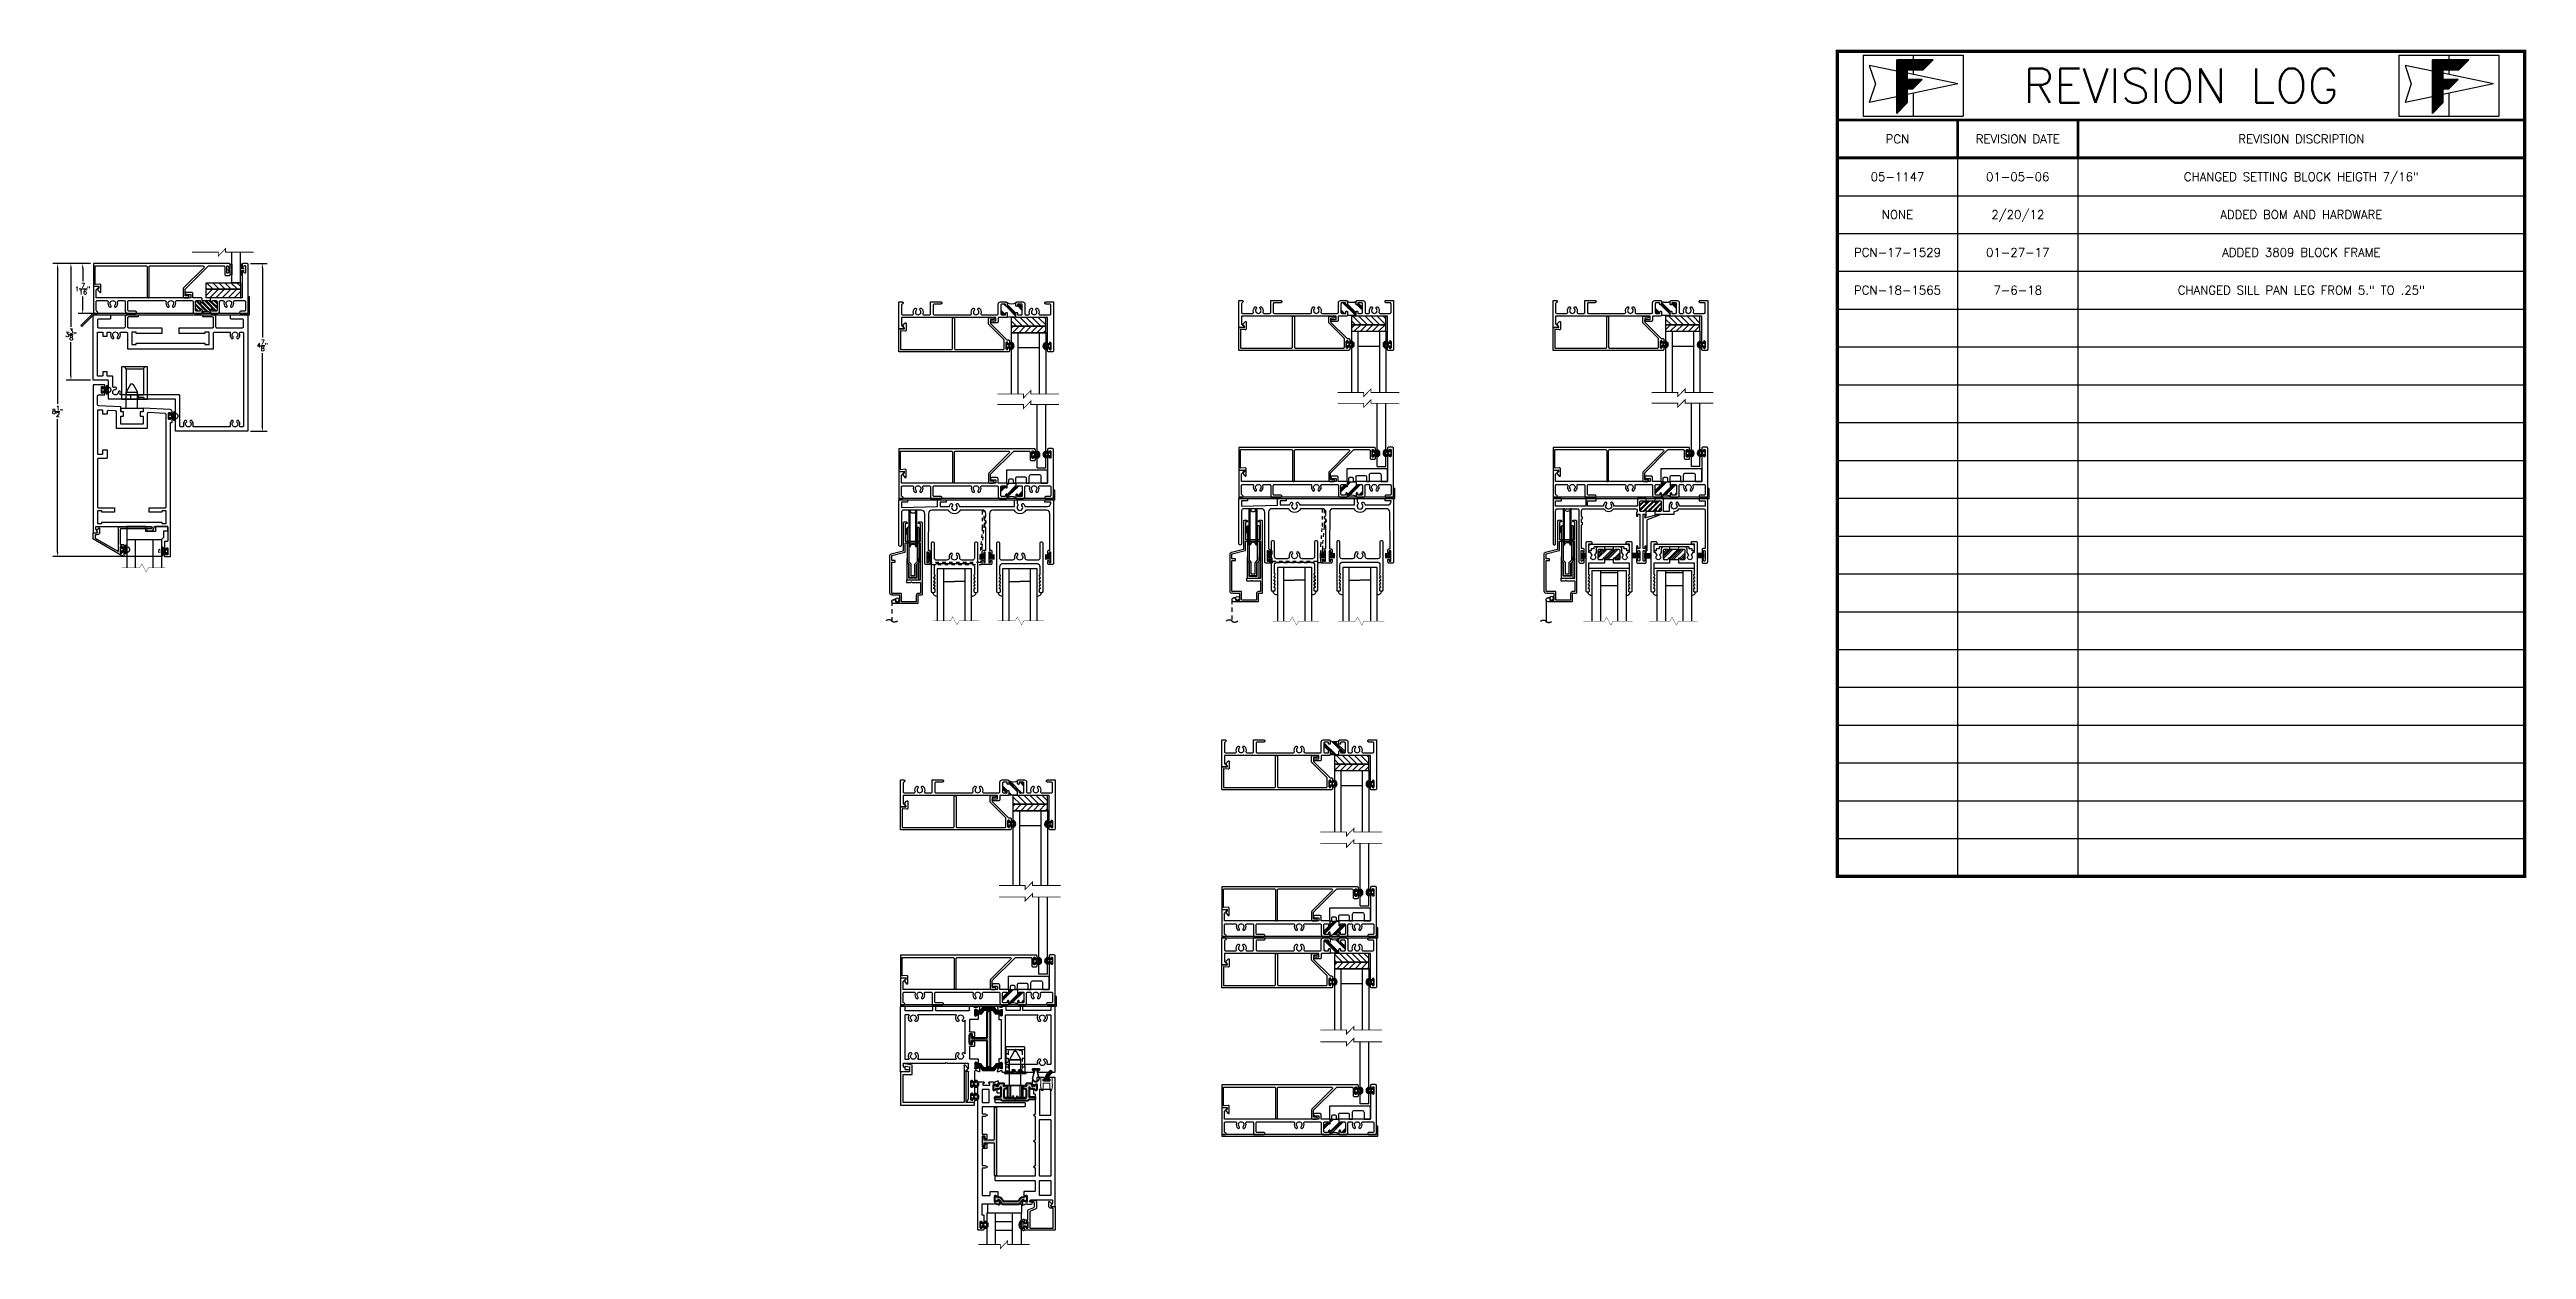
# Model space of a CAD drawing. Extents: x -87 to 44, y -173 to 76.
# Drawn here: x -27.9 to 44.1, y -8.1 to 26.8 of the extents above; entities that cross this region are included whole.
import ezdxf
from ezdxf.enums import TextEntityAlignment as Align

# ---------------------------------------------------------------- set-up
doc = ezdxf.new("R2010")
doc.units = 0
doc.header["$MEASUREMENT"] = 0
for name, pattern in [('C', [0]), ('HIDDEN', [0.375, 0.25, -0.125]), ('HIDDEN2', [0.1875, 0.125, -0.0625]), ('PHANTOM', [2.5, 1.25, -0.25, 0.25, -0.25, 0.25, -0.25])]:
    doc.linetypes.add(name, pattern=pattern)
doc.layers.get('0').update_dxf_attribs({"linetype": 'CONTINUOUS'})
doc.layers.get('Defpoints').update_dxf_attribs({"linetype": 'CONTINUOUS'})
for name, color, linetype in [('Ballons', 7, 'CONTINUOUS'), ('FRAME', 1, 'CONTINUOUS'), ('GEOMETRY', 1, 'CONTINUOUS'), ('GLASS', 7, 'CONTINUOUS'), ('HANDLE_SET', 7, 'CONTINUOUS'), ('I-Strut', 7, 'CONTINUOUS'), ('INERTIA', 7, 'CONTINUOUS'), ('MISC', 7, 'CONTINUOUS'), ('MISC.', 7, 'CONTINUOUS'), ('Part', 7, 'CONTINUOUS'), ('REVISION LOG', 7, 'CONTINUOUS'), ('SEAL', 7, 'CONTINUOUS'), ('SETTING BLOCKS', 7, 'CONTINUOUS'), ('SETTING_BLOCK', 4, 'CONTINUOUS'), ('TEXT', 7, 'CONTINUOUS'), ('VENT', 5, 'CONTINUOUS')]:
    doc.layers.add(name, color=color, linetype=linetype)
doc.layers.add('PROFILE NUMBER', color=150, linetype='CONTINUOUS', lineweight=35)
doc.styles.get("Standard").update_dxf_attribs({"font": 'simplex.shx'})
doc.dimstyles.new('FULL SCALE', dxfattribs={"dimscale": 0.75, "dimtxt": 0.18, "dimasz": 0.18, "dimexe": 0.18, "dimexo": 0.125, "dimgap": 0.09, "dimtad": 0, "dimtih": 1, "dimtoh": 1, "dimdec": 4, "dimzin": 0, "dimdsep": 46, "dimlunit": 4, "dimtxsty": 'Standard', "dimcen": 0.09, "dimadec": 0, "dimazin": 0, "dimtfac": 1, "dimtdec": 4, "dimtofl": 0, "dimtmove": 0, "dimatfit": 3, "dimfxl": 0, "dimtolj": 1, "dimtzin": 0, "dimarcsym": 0})

msp = doc.modelspace()

# ---------------------------------------------------------------- texts
at = {"layer": 'REVISION LOG'}
for s, height, p in [('REVISION LOG', 1, (34.08922, 25.78556)), ('PCN', 0.25, (25.83922, 24.23556)), ('REVISION DATE', 0.25, (29.33922, 24.23556)), ('REVISION DISCRIPTION', 0.25, (37.58922, 24.23556)), ('05-1147', 0.25, (25.83922, 23.13556)), ('01-05-06', 0.25, (29.33922, 23.13556)), ('CHANGED SETTING BLOCK HEIGTH 7/16"', 0.25, (37.58922, 23.13556)), ('NONE', 0.25, (25.83922, 22.03556)), ('2/20/12', 0.25, (29.33922, 22.03556)), ('ADDED BOM AND HARDWARE', 0.25, (37.58922, 22.03556)), ('PCN-17-1529', 0.25, (25.83922, 20.93556)), ('01-27-17', 0.25, (29.33922, 20.93556)), ('ADDED 3809 BLOCK FRAME', 0.25, (37.58922, 20.93556)), ('PCN-18-1565', 0.25, (25.83922, 19.83556)), ('7-6-18', 0.25, (29.33922, 19.83556)), ('CHANGED SILL PAN LEG FROM 5." TO .25"', 0.25, (37.58922, 19.83556))]:
    msp.add_text(s, height=height, dxfattribs=at).set_placement(p, align=Align.MIDDLE_CENTER)

# ---------------------------------------------------------------- blocks, each defined once
blk = doc.blocks.new('3802 45 GLASS STOP')
blk.add_lwpolyline([(3.939, -0.433, -0.399638), (3.914, -0.41, 0.400364), (3.889, -0.386, 0.414214), (3.864, -0.411), (3.864, -0.581, 0.414214), (3.889, -0.606), (3.889, -0.606, 0.399638), (3.914, -0.582, -0.399638), (3.939, -0.558, -0.414214), (3.964, -0.583), (3.964, -0.637, -0.414214), (3.933, -0.668), (-0.001, -0.668, -0.414214), (-0.011, -0.658), (-0.011, -0.01, -0.440011), (0, 0), (0.149, -0.013), (0.149, 0.04), (0.115, 0.074, -0.395486), (0.114, 0.102), (0.17, 0.165, -0.691708), (0.205, 0.152), (0.205, -0.04, -0.440011), (0.171, -0.071), (0.05, -0.061, 0.440011), (0.039, -0.071), (0.039, -0.593, 0.414214), (0.049, -0.603), (1.52, -0.603, 0.414214), (1.551, -0.572), (1.551, 0.299, -0.414214), (1.579, 0.327), (1.579, 0.327, -0.414214), (1.607, 0.299), (1.607, -0.572, 0.414214), (1.638, -0.603), (3.179, -0.603, 0.668179), (3.2, -0.55), (2.612, 0.038, -0.198912), (2.603, 0.06), (2.603, 0.296, -0.414214), (2.634, 0.327), (2.741, 0.327, -0.414214), (2.769, 0.299, -0.414214), (2.741, 0.271), (2.669, 0.271, 0.414214), (2.659, 0.261), (2.659, 0.071), (3.324, -0.594, 0.198912), (3.345, -0.603), (3.777, -0.603, 0.414214), (3.808, -0.572), (3.808, -0.355, -0.414214), (3.839, -0.324), (3.933, -0.324, -0.414214), (3.964, -0.355), (3.964, -0.408, -0.414214)], format="xyb", close=True)
blk = doc.blocks.new('3801 1 INCH GLASS STOP')
blk.add_lwpolyline([(2.741, 0.327, -0.414214), (2.769, 0.299, -0.414214), (2.741, 0.271), (2.669, 0.271, 0.414214), (2.659, 0.261), (2.659, 0.167, 0.198912), (2.668, 0.145), (3.128, -0.315, 0.198912), (3.15, -0.324), (3.183, -0.324, -0.414214), (3.214, -0.355), (3.214, -0.408, -0.414214), (3.189, -0.433, -0.399638), (3.164, -0.41, 0.400364), (3.139, -0.386, 0.414214), (3.114, -0.411), (3.114, -0.581, 0.414214), (3.139, -0.606), (3.139, -0.606, 0.399638), (3.164, -0.582, -0.399638), (3.189, -0.558, -0.414214), (3.214, -0.583), (3.214, -0.637, -0.414214), (3.183, -0.668), (-0.001, -0.668, -0.414214), (-0.011, -0.658), (-0.011, -0.01, -0.440011), (0, 0), (0.149, -0.013), (0.149, 0.04), (0.115, 0.074, -0.395486), (0.114, 0.102), (0.17, 0.165, -0.691708), (0.205, 0.152), (0.205, -0.04, -0.440011), (0.171, -0.071), (0.05, -0.061, 0.440011), (0.039, -0.071), (0.039, -0.593, 0.414214), (0.049, -0.603), (1.52, -0.603, 0.414214), (1.551, -0.572), (1.551, 0.299, -0.414214), (1.579, 0.327, -0.414214), (1.607, 0.299), (1.607, -0.572, 0.414214), (1.638, -0.603), (3.027, -0.603, 0.414214), (3.058, -0.572), (3.058, -0.337, 0.198912), (3.049, -0.315), (2.612, 0.122, -0.198912), (2.603, 0.144), (2.603, 0.296, -0.414214), (2.634, 0.327)], format="xyb", close=True)
blk = doc.blocks.new('A$C3BF656AD')
at = {"layer": 'SETTING BLOCKS'}
h = blk.add_hatch(dxfattribs=at)
h.set_pattern_fill('ANSI31', color=256, scale=0.25, angle=90, style=0)
h.set_pattern_definition([(135, (0.820812, -8.054306), (-0.02209709, -0.02209709), [])])
h.paths.add_polyline_path([(0, 0.063), (0.25, 0.063), (0.25, 0.11), (0, 0.11)])
h = blk.add_hatch(dxfattribs=at)
h.set_pattern_fill('ANSI31', color=256, scale=0.25, style=0)
h.set_pattern_definition([(45, (-2.098375, -8.085556), (-0.02209709, 0.02209709), [])])
h.paths.add_polyline_path([(0, 0), (0.25, 0), (0.25, 0.063), (0, 0.063)])
for points in [[(0, 0.063), (0, 0.11), (0.25, 0.11), (0.25, 0.063)], [(0, 0), (0, 0.063), (0.25, 0.063), (0.25, 0)]]:
    blk.add_lwpolyline(points, close=True, dxfattribs=at)
blk = doc.blocks.new('*X24')
at = {"color": 0}
for p, q in [((7.233, 10.235), (7.463, 10.465)), ((7.233, 10.245), (7.452, 10.465)), ((7.233, 10.256), (7.442, 10.465)), ((7.233, 10.266), (7.431, 10.465)), ((7.233, 10.277), (7.42, 10.465)), ((7.233, 10.288), (7.41, 10.465)), ((7.233, 10.298), (7.399, 10.465)), ((7.233, 10.309), (7.389, 10.465)), ((7.233, 10.319), (7.378, 10.465)), ((7.233, 10.33), (7.367, 10.465)), ((7.233, 10.341), (7.357, 10.465)), ((7.233, 10.351), (7.346, 10.465)), ((7.233, 10.362), (7.336, 10.465)), ((7.233, 10.372), (7.325, 10.465)), ((7.233, 10.383), (7.314, 10.465)), ((7.233, 10.394), (7.304, 10.465)), ((7.233, 10.404), (7.293, 10.465)), ((7.233, 10.415), (7.283, 10.465)), ((7.233, 10.426), (7.272, 10.465)), ((7.233, 10.436), (7.261, 10.465)), ((7.233, 10.447), (7.251, 10.465)), ((7.233, 10.457), (7.24, 10.465)), ((7.355, 10.337), (7.233, 10.459)), ((7.355, 10.326), (7.233, 10.448)), ((7.355, 10.316), (7.233, 10.438)), ((7.355, 10.305), (7.233, 10.427)), ((7.355, 10.295), (7.233, 10.416)), ((7.355, 10.284), (7.233, 10.406)), ((7.355, 10.273), (7.233, 10.395)), ((7.355, 10.263), (7.233, 10.385)), ((7.355, 10.348), (7.238, 10.465)), ((7.365, 10.348), (7.249, 10.465)), ((7.375, 10.348), (7.259, 10.465)), ((7.386, 10.348), (7.27, 10.465)), ((7.396, 10.348), (7.28, 10.465)), ((7.407, 10.348), (7.291, 10.465)), ((7.418, 10.348), (7.302, 10.465)), ((7.428, 10.348), (7.312, 10.465)), ((7.439, 10.348), (7.323, 10.465)), ((7.449, 10.348), (7.333, 10.465)), ((7.46, 10.348), (7.344, 10.465)), ((7.471, 10.348), (7.355, 10.465)), ((7.357, 10.348), (7.473, 10.465)), ((7.481, 10.348), (7.365, 10.465)), ((7.368, 10.348), (7.484, 10.465)), ((7.492, 10.348), (7.376, 10.465)), ((7.379, 10.348), (7.495, 10.465)), ((7.503, 10.348), (7.386, 10.465)), ((7.389, 10.348), (7.505, 10.465)), ((7.513, 10.348), (7.397, 10.465)), ((7.4, 10.348), (7.516, 10.465)), ((7.524, 10.348), (7.408, 10.465)), ((7.41, 10.348), (7.526, 10.465)), ((7.534, 10.348), (7.418, 10.465)), ((7.421, 10.348), (7.537, 10.465)), ((7.542, 10.351), (7.429, 10.465)), ((7.432, 10.348), (7.548, 10.465)), ((7.548, 10.356), (7.439, 10.465)), ((7.442, 10.348), (7.558, 10.465)), ((7.553, 10.362), (7.45, 10.465)), ((7.453, 10.348), (7.569, 10.465)), ((7.558, 10.367), (7.461, 10.465)), ((7.463, 10.348), (7.58, 10.465)), ((7.563, 10.372), (7.471, 10.465)), ((7.474, 10.348), (7.59, 10.465)), ((7.569, 10.378), (7.482, 10.465)), ((7.485, 10.348), (7.601, 10.465)), ((7.574, 10.383), (7.492, 10.465)), ((7.495, 10.348), (7.611, 10.465)), ((7.579, 10.388), (7.503, 10.465)), ((7.506, 10.348), (7.622, 10.465)), ((7.585, 10.394), (7.514, 10.465)), ((7.516, 10.348), (7.633, 10.465)), ((7.59, 10.399), (7.524, 10.465)), ((7.527, 10.348), (7.643, 10.465)), ((7.595, 10.404), (7.535, 10.465)), ((7.538, 10.348), (7.654, 10.465)), ((7.601, 10.409), (7.546, 10.465)), ((7.606, 10.415), (7.556, 10.465)), ((7.611, 10.42), (7.567, 10.465)), ((7.616, 10.425), (7.577, 10.465)), ((7.622, 10.431), (7.588, 10.465)), ((7.627, 10.436), (7.599, 10.465)), ((7.632, 10.441), (7.609, 10.465)), ((7.638, 10.447), (7.62, 10.465)), ((7.643, 10.452), (7.63, 10.465)), ((7.648, 10.457), (7.641, 10.465)), ((7.654, 10.462), (7.652, 10.465)), ((7.355, 10.252), (7.233, 10.374)), ((7.355, 10.241), (7.233, 10.363)), ((7.44, 10.145), (7.233, 10.353)), ((7.233, 10.224), (7.355, 10.346)), ((7.435, 10.14), (7.233, 10.342)), ((7.233, 10.213), (7.355, 10.335)), ((7.43, 10.135), (7.233, 10.332)), ((7.233, 10.203), (7.355, 10.325)), ((7.424, 10.129), (7.233, 10.321)), ((7.233, 10.192), (7.355, 10.314)), ((7.416, 10.127), (7.233, 10.31)), ((7.233, 10.182), (7.355, 10.304)), ((7.405, 10.127), (7.233, 10.3)), ((7.233, 10.171), (7.355, 10.293)), ((7.395, 10.127), (7.233, 10.289)), ((7.233, 10.16), (7.355, 10.282)), ((7.384, 10.127), (7.233, 10.279)), ((7.233, 10.15), (7.355, 10.272)), ((7.373, 10.127), (7.233, 10.268)), ((7.233, 10.139), (7.355, 10.261)), ((7.363, 10.127), (7.233, 10.257)), ((7.233, 10.129), (7.355, 10.25)), ((7.355, 10.125), (7.233, 10.247)), ((7.233, 10.118), (7.355, 10.24)), ((7.233, 10.012), (7.457, 10.236)), ((7.233, 10.022), (7.446, 10.236)), ((7.233, 10.033), (7.436, 10.236)), ((7.233, 10.044), (7.425, 10.236)), ((7.233, 10.054), (7.415, 10.236)), ((7.233, 10.065), (7.404, 10.236)), ((7.233, 10.076), (7.393, 10.236)), ((7.233, 10.086), (7.383, 10.236)), ((7.233, 10.097), (7.372, 10.236)), ((7.233, 10.107), (7.362, 10.236)), ((7.355, 10.114), (7.233, 10.236)), ((7.355, 10.104), (7.233, 10.226)), ((7.355, 10.093), (7.233, 10.215)), ((7.355, 10.082), (7.233, 10.204)), ((7.355, 10.072), (7.233, 10.194)), ((7.355, 10.061), (7.233, 10.183)), ((7.355, 10.051), (7.233, 10.172)), ((7.355, 10.04), (7.233, 10.162)), ((7.355, 10.029), (7.233, 10.151)), ((7.355, 10.019), (7.233, 10.141)), ((7.355, 10.008), (7.233, 10.13)), ((7.233, 10.001), (7.355, 10.123)), ((7.355, 9.998), (7.233, 10.119)), ((7.233, 9.991), (7.355, 10.113)), ((7.355, 9.987), (7.233, 10.109)), ((7.233, 9.98), (7.355, 10.102)), ((7.355, 9.976), (7.233, 10.098)), ((7.233, 9.969), (7.355, 10.091)), ((7.359, 10.127), (7.468, 10.236)), ((7.446, 10.151), (7.36, 10.236)), ((7.37, 10.127), (7.478, 10.236)), ((7.451, 10.156), (7.371, 10.236)), ((7.38, 10.127), (7.489, 10.236)), ((7.456, 10.161), (7.382, 10.236)), ((7.391, 10.127), (7.5, 10.236)), ((7.462, 10.167), (7.392, 10.236)), ((7.402, 10.127), (7.51, 10.236)), ((7.467, 10.172), (7.403, 10.236)), ((7.412, 10.127), (7.521, 10.236)), ((7.472, 10.177), (7.413, 10.236)), ((7.477, 10.182), (7.424, 10.236)), ((7.483, 10.188), (7.435, 10.236)), ((7.488, 10.193), (7.445, 10.236)), ((7.493, 10.198), (7.456, 10.236)), ((7.499, 10.204), (7.466, 10.236)), ((7.504, 10.209), (7.477, 10.236)), ((7.509, 10.214), (7.488, 10.236)), ((7.515, 10.22), (7.498, 10.236)), ((7.52, 10.225), (7.509, 10.236)), ((7.525, 10.23), (7.519, 10.236)), ((7.531, 10.236), (7.53, 10.236)), ((7.355, 9.966), (7.233, 10.088)), ((7.233, 9.959), (7.355, 10.081)), ((7.35, 9.96), (7.233, 10.077)), ((7.233, 9.948), (7.355, 10.07)), ((7.345, 9.955), (7.233, 10.066)), ((7.233, 9.938), (7.355, 10.06)), ((7.339, 9.949), (7.233, 10.056)), ((7.233, 9.927), (7.355, 10.049)), ((7.334, 9.944), (7.233, 10.045)), ((7.233, 9.916), (7.355, 10.038)), ((7.329, 9.939), (7.233, 10.035)), ((7.233, 9.906), (7.355, 10.028)), ((7.324, 9.933), (7.233, 10.024)), ((7.233, 9.895), (7.355, 10.017)), ((7.318, 9.928), (7.233, 10.013)), ((7.233, 9.885), (7.355, 10.007)), ((7.313, 9.923), (7.233, 10.003)), ((7.233, 9.874), (7.355, 9.996)), ((7.308, 9.917), (7.233, 9.992)), ((7.233, 9.863), (7.355, 9.985)), ((7.302, 9.912), (7.233, 9.982)), ((7.233, 9.853), (7.355, 9.975)), ((7.297, 9.907), (7.233, 9.971)), ((7.292, 9.902), (7.233, 9.96)), ((7.286, 9.896), (7.233, 9.95)), ((7.281, 9.891), (7.233, 9.939)), ((7.276, 9.886), (7.233, 9.929)), ((7.271, 9.88), (7.233, 9.918)), ((7.265, 9.875), (7.233, 9.907)), ((7.26, 9.87), (7.233, 9.897)), ((7.255, 9.864), (7.233, 9.886)), ((7.249, 9.859), (7.233, 9.876)), ((7.244, 9.854), (7.233, 9.865)), ((7.239, 9.849), (7.233, 9.854)), ((7.233, 9.843), (7.233, 9.844))]:
    blk.add_line(p, q, dxfattribs=at)
blk = doc.blocks.new('A$C62366351')
at = {"layer": 'SEAL'}
h = blk.add_hatch(color=256, dxfattribs=at)
edge = h.paths.add_edge_path()
edge.add_arc((0.126, 0.181), 0.0875, 360, 360.6359)
edge.add_spline(control_points=[(0.213, 0.181), (0.199, 0.186), (0.181, 0.19), (0.118, 0.195), (0.069, 0.191), (0.038, 0.182)], knot_values=[7.067958, 7.067958, 7.067958, 7.067958, 7.568963, 7.568963, 8.639823, 8.639823, 8.639823, 8.639823], degree=3, periodic=0)
edge.add_arc((0.126, 0.181), 0.0875, 179.34813, 180)
edge.add_arc((0.126, 0.181), 0.0875, 179.99999, 360.00001)
edge = h.paths.add_edge_path()
edge.add_spline(control_points=[(0.214, 0.135), (0.234, 0.141), (0.245, 0.15), (0.248, 0.162), (0.243, 0.169), (0.223, 0.178), (0.219, 0.18), (0.213, 0.181)], knot_values=[5.505766, 5.505766, 5.505766, 5.505766, 6.193498, 6.193498, 6.88123, 6.88123, 7.067958, 7.067958, 7.067958, 7.067958], degree=3, periodic=0)
edge.add_arc((0.126, 0.181), 0.0875, 0, 0.6359, ccw=False)
edge.add_arc((0.126, 0.181), 0.0875, -180.00001, 0.00001, ccw=False)
edge.add_arc((0.126, 0.181), 0.0875, 179.34813, 180, ccw=False)
edge.add_spline(control_points=[(0.038, 0.182), (0.037, 0.181), (0.035, 0.181), (0.011, 0.172), (0.003, 0.163), (0.007, 0.149), (0.019, 0.141), (0.038, 0.135)], knot_values=[8.639823, 8.639823, 8.639823, 8.639823, 8.691133, 8.691133, 9.532758, 9.532758, 10.202198, 10.202198, 10.202198, 10.202198], degree=3, periodic=0)
edge.add_arc((-0.008, 0.049), 0.097, 28.95182, 61.94316, ccw=False)
edge.add_arc((0.126, 0.163), 0.0825, 233.65503, 306.60903)
edge.add_arc((0.326, -0.018), 0.19, 126.31227, 142.90464, ccw=False)
for p, q in [((0.032, 0.01), (0.032, 0.018)), ((0.042, 0.028), (0.088, 0.028)), ((0.042, 0), (0.21, 0)), ((0.088, 0.028), (0.088, 0.077)), ((0.163, 0.028), (0.163, 0.077)), ((0.21, 0.028), (0.163, 0.028)), ((0.22, 0.01), (0.22, 0.018))]:
    blk.add_line(p, q, dxfattribs=at)
at = {"layer": 'SEAL', "linetype": 'HIDDEN2'}
blk.add_circle((0.126, 0.181), 0.0875, dxfattribs=at)
at = {"layer": 'SEAL'}
for centre, radius, start, end in [((0.042, 0.018), 0.01, 90, 180), ((0.042, 0.01), 0.01, 180, 270), ((-0.009, 0.048), 0.093, 28.38591, 61.1267), ((-0.008, 0.049), 0.097, 28.95182, 61.94316), ((0.126, 0.163), 0.0875, 232.92091, 307.07909), ((0.126, 0.163), 0.0825, 233.65503, 306.60903), ((0.078, 0.077), 0.01, 0, 60.84463), ((0.173, 0.077), 0.01, 119.15537, 180), ((0.326, -0.018), 0.19, 126.31227, 142.90464), ((0.337, -0.028), 0.199, 127.66743, 142.81997), ((0.21, 0.018), 0.01, 0, 90), ((0.21, 0.01), 0.01, 270, 0)]:
    blk.add_arc(centre, radius, start, end, dxfattribs=at)
blk.add_ellipse((0.126, 0.158), major_axis=(0.126, 0), ratio=0.318036, start_param=5.505766, end_param=10.202198, dxfattribs=at)
blk = doc.blocks.new('A$C6BE17223')
at = {"layer": 'SEAL'}
blk.add_blockref('A$C62366351', (0, 0), dxfattribs=at)
blk = doc.blocks.new('A$C36E22344')
at = {"layer": 'SEAL', "rotation": 180}
blk.add_blockref('A$C6BE17223', (0.251, 0.268), dxfattribs=at)
blk = doc.blocks.new('3501 BLOCK FRAME')
blk.add_lwpolyline([(0.975, -0.922), (0.975, -0.01, 0.414214), (0.965, 0), (-0.965, 0, -0.414214), (-0.975, 0.01), (-0.975, 0.54, 0.414214), (-0.985, 0.55), (-1.408, 0.55, -0.414214), (-1.418, 0.56), (-1.418, 2.445, -0.414214), (-1.408, 2.455), (-0.928, 2.455, -0.414214), (-0.918, 2.445), (-0.918, 2.34, -0.414214), (-0.928, 2.33), (-1.262, 2.33, 0.414214), (-1.293, 2.299), (-1.293, 2.111, 0.414214), (-1.262, 2.08), (-0.511, 2.08, 0.414214), (-0.48, 2.111), (-0.48, 2.413), (-0.458, 2.435), (-0.458, 2.455), (-0.115, 2.455, -0.414214), (-0.105, 2.445), (-0.105, 2.403, -0.414214), (-0.115, 2.393), (-0.387, 2.393, 0.414214), (-0.418, 2.362), (-0.418, 2.111, 0.414214), (-0.387, 2.08), (0.572, 2.08, -0.414214), (0.582, 2.07), (0.582, 1.925, -0.414214), (0.572, 1.915), (0.177, 1.915), (-0.158, 1.915, -0.414214), (-0.168, 1.925), (-0.168, 1.945, 0.414214), (-0.178, 1.955), (-0.283, 1.955, 0.414214), (-0.293, 1.945), (-0.293, 1.599, 0.414214), (-0.283, 1.589), (-0.178, 1.589, 0.414214), (-0.168, 1.599), (-0.168, 1.619, -0.414214), (-0.158, 1.629), (1.832, 1.629), (1.832, 1.599, 0.414214), (1.842, 1.589), (1.947, 1.589, 0.414214), (1.957, 1.599), (1.957, 1.945, 0.414214), (1.947, 1.955), (1.842, 1.955, 0.414214), (1.832, 1.945), (1.832, 1.915), (1.092, 1.915, -0.414214), (1.082, 1.925), (1.082, 2.07, -0.414214), (1.092, 2.08), (2.051, 2.08, 0.414214), (2.082, 2.111), (2.082, 2.362, 0.414214), (2.051, 2.393), (1.779, 2.393, -0.414214), (1.769, 2.403), (1.769, 2.445, -0.414214), (1.779, 2.455), (2.122, 2.455), (2.122, 2.455), (2.122, 2.435), (2.144, 2.413), (2.144, 2.111, 0.414214), (2.175, 2.08), (2.926, 2.08, 0.414214), (2.957, 2.111), (2.957, 2.299, 0.414214), (2.926, 2.33), (2.592, 2.33, -0.414214), (2.582, 2.34), (2.582, 2.445, -0.414214), (2.592, 2.455), (3.072, 2.455, -0.414214), (3.082, 2.445), (3.082, -0.922, -0.414214), (3.072, -0.932), (0.985, -0.932, -0.414214)], format="xyb", close=True)
blk.add_lwpolyline([(-0.583, 0.125), (-0.603, 0.125, -0.5024), (-0.633, 0.165, 0.077083), (-0.626, 0.208, 0.498955), (-0.667, 0.237, 0.334263), (-0.688, 0.207, -2.470836), (-0.768, 0.287, 0.334263), (-0.738, 0.309, 0.498955), (-0.767, 0.349, 0.077083), (-0.811, 0.343, -0.5024), (-0.85, 0.373), (-0.85, 0.665, 0.414214), (-0.86, 0.675), (-1.002, 0.675, -0.414214), (-1.012, 0.685), (-1.012, 0.79, 0.414214), (-1.022, 0.8), (-1.127, 0.8, 0.414214), (-1.137, 0.79), (-1.137, 0.685, -0.414214), (-1.147, 0.675), (-1.283, 0.675, -0.414214), (-1.293, 0.685), (-1.293, 1.945, -0.414214), (-1.283, 1.955), (-1.147, 1.955, -0.414214), (-1.137, 1.945), (-1.137, 1.84, 0.414214), (-1.127, 1.83), (-1.022, 1.83, 0.414214), (-1.012, 1.84), (-1.012, 1.945, -0.414214), (-1.002, 1.955), (-0.936, 1.955, -0.5024), (-0.906, 1.915, 0.280293), (-0.869, 1.771, 0.498955), (-0.82, 1.779, 0.334263), (-0.826, 1.816, -2.470836), (-0.713, 1.816, 0.334263), (-0.719, 1.779, 0.498955), (-0.67, 1.771, 0.280293), (-0.633, 1.915, -0.5024), (-0.603, 1.955), (-0.449, 1.955, -0.414214), (-0.418, 1.924), (-0.418, 1.474, 0.414214), (-0.408, 1.464), (2.072, 1.464, 0.414214), (2.082, 1.474), (2.082, 1.924, -0.414214), (2.113, 1.955), (2.541, 1.955, -0.5024), (2.57, 1.915, 0.280293), (2.608, 1.771, 0.498955), (2.657, 1.779, 0.334263), (2.651, 1.816, -2.470836), (2.764, 1.816, 0.334263), (2.758, 1.779, 0.498955), (2.807, 1.771, 0.280293), (2.844, 1.915, -0.5024), (2.874, 1.955), (2.926, 1.955, -0.414214), (2.957, 1.924), (2.957, -0.776, -0.414214), (2.926, -0.807), (2.874, -0.807, -0.5024), (2.844, -0.767, 0.280293), (2.807, -0.623, 0.498955), (2.758, -0.631, 0.334263), (2.764, -0.668, -2.470836), (2.651, -0.668, 0.334263), (2.657, -0.631, 0.498955), (2.608, -0.623, 0.280293), (2.57, -0.767, -0.5024), (2.541, -0.807), (1.517, -0.807, -0.5024), (1.487, -0.767, 0.280293), (1.45, -0.623, 0.498955), (1.401, -0.631, 0.334263), (1.407, -0.668, -2.470836), (1.294, -0.668, 0.334263), (1.3, -0.631, 0.498955), (1.251, -0.623, 0.280293), (1.214, -0.767, -0.5024), (1.184, -0.807), (1.131, -0.807, -0.414214), (1.1, -0.776), (1.1, 0.115, 0.414214), (1.09, 0.125), (-0.603, 0.125)], format="xyb")
blk = doc.blocks.new('05P09 BEVELED')
blk.add_lwpolyline([(0.094, -0.068, 0.339454), (0.096, -0.086), (0.151, -0.141, 0.668179), (0.176, -0.13), (0.176, -0.015, 0.414213), (0.106, 0.055), (0.055, 0.055, -0.414214), (0.045, 0.065), (0.045, 0.143, -0.267949), (0.05, 0.152), (0.71, 0.533, -0.57735), (0.725, 0.524), (0.725, -0.163, 0.414214), (0.735, -0.173), (1.68, -0.173, 1), (1.68, -0.118), (0.79, -0.118, -0.414214), (0.78, -0.108), (0.78, 0.325, -0.414214), (0.79, 0.335), (0.87, 0.335, 0.414214), (0.88, 0.345), (0.88, 0.412, 0.414214), (0.87, 0.422), (0.84, 0.422, 0.414214), (0.83, 0.412), (0.83, 0.395, -0.414214), (0.82, 0.385), (0.79, 0.385, -0.414214), (0.78, 0.395), (0.78, 0.575, -0.414214), (0.79, 0.585), (0.82, 0.585, -0.414214), (0.83, 0.575), (0.83, 0.557, 0.414214), (0.84, 0.547), (0.87, 0.547, 0.414214), (0.88, 0.557), (0.88, 0.677, 0.57735), (0.865, 0.686), (-0.005, 0.183, 0.267949), (-0.01, 0.175), (-0.01, 0.01, 0.414214), (0, 0), (0.107, 0, -0.57735), (0.12, -0.022)], format="xyb", close=True)
blk = doc.blocks.new('3502 SASH')
blk.add_lwpolyline([(2.102, -2.755), (2.102, -2.755), (2.102, -2.755, 0.414214), (2.077, -2.78), (2.077, -2.834, 0.414214), (2.087, -2.844), (2.24, -2.844, 0.414214), (2.25, -2.834), (2.25, 1.046, -0.414214), (2.26, 1.056), (2.285, 1.056, 0.414214), (2.295, 1.066), (2.295, 1.156, 0.4142), (2.27, 1.181), (2.27, 1.181, 0.414214), (2.245, 1.156), (2.245, 1.154, -0.414214), (2.235, 1.144), (2.205, 1.144, -0.414091), (2.195, 1.154), (2.195, 1.334, -0.414336), (2.205, 1.344), (2.235, 1.344, -0.414214), (2.245, 1.334), (2.245, 1.331, 0.414214), (2.27, 1.306), (2.27, 1.306, 0.4142), (2.295, 1.331), (2.295, 1.372, 0.398973), (2.236, 1.434), (1.45, 1.475), (1.45, 1.369), (1.371, 1.369), (1.371, 1.244), (1.44, 1.244, -0.414214), (1.45, 1.234), (1.45, 1.013, -0.414214), (1.44, 1.003), (0.81, 1.003, -0.414214), (0.8, 1.013), (0.8, 1.234, -0.414214), (0.81, 1.244), (0.879, 1.244), (0.879, 1.369), (0.8, 1.369), (0.8, 1.509), (0.154, 1.543, -0.399008), (0.125, 1.574), (0.125, 1.825, -0.414164), (0.156, 1.856), (0.334, 1.856, 0.414214), (0.344, 1.866), (0.344, 1.918, 0.414214), (0.319, 1.943), (0.319, 1.943, 0.414214), (0.294, 1.918), (0.294, 1.916, -0.414214), (0.284, 1.906), (0.254, 1.906, -0.414214), (0.244, 1.916), (0.244, 2.096, -0.414214), (0.254, 2.106), (0.284, 2.106, -0.414214), (0.294, 2.096), (0.294, 2.093, 0.414214), (0.319, 2.068), (0.319, 2.068, 0.414214), (0.344, 2.093), (0.344, 2.147, 0.414214), (0.334, 2.156), (0.01, 2.156, 0.414214), (0, 2.147), (0, -2.147, 0.414214), (0.01, -2.156), (0.116, -2.156, 0.57735), (0.129, -2.134), (0.081, -2.051, -0.131652), (0.08, -2.046), (0.08, -1.977, -0.414214), (0.09, -1.966), (1.686, -1.966, -0.859155), (1.686, -2.038), (1.592, -2.038, 1), (1.592, -2.091), (1.68, -2.091, 0.414214), (1.77, -2.001), (1.77, -1.977, -0.414214), (1.78, -1.966), (2.139, -1.966, -0.414214), (2.17, -1.998), (2.17, -2.375, -0.414214), (2.139, -2.406), (2.087, -2.406, 0.414214), (2.077, -2.416), (2.077, -2.605, 1.029004), (2.127, -2.604, -0.43106), (2.137, -2.594), (2.167, -2.594, -0.414091), (2.177, -2.603), (2.177, -2.783, -0.414336), (2.167, -2.793), (2.137, -2.793, -0.439579), (2.127, -2.783, 1.043857), (2.077, -2.78)], format="xyb")
blk.add_lwpolyline([(1.635, -1.43), (2.094, -1.43, 0.414214), (2.125, -1.399), (2.125, 1.285, 0.39896), (2.096, 1.316), (1.608, 1.342, 0.429634), (1.575, 1.311), (1.575, 0.888, -0.41427), (1.565, 0.878), (0.685, 0.878, -0.414157), (0.675, 0.888), (0.675, 1.361, 0.39896), (0.646, 1.392), (0.439, 1.403, 0.429634), (0.406, 1.372), (0.406, 1.304, -0.414214), (0.396, 1.294), (0.291, 1.294, -0.414214), (0.281, 1.304), (0.281, 1.402, 0.39896), (0.272, 1.412), (0.136, 1.419, 0.429634), (0.125, 1.409), (0.125, 0.148, 0.414214), (0.135, 0.138), (0.271, 0.138, 0.414214), (0.281, 0.148), (0.281, 0.253, -0.414214), (0.291, 0.263), (0.396, 0.263, -0.414214), (0.406, 0.253), (0.406, 0.023, -0.414214), (0.396, 0.013), (0.156, 0.013, 0.414214), (0.125, -0.018), (0.125, -1.399, 0.414214), (0.156, -1.43), (0.615, -1.43, -0.414214), (0.625, -1.44), (0.625, -1.546, -0.414214), (0.615, -1.555), (0.26, -1.555, -0.414214), (0.25, -1.546), (0.25, -1.526, 0.414214), (0.24, -1.515), (0.135, -1.515, 0.414214), (0.125, -1.526), (0.125, -1.872, 0.414214), (0.135, -1.882), (0.24, -1.882, 0.414214), (0.25, -1.872), (0.25, -1.851, -0.414214), (0.26, -1.841), (1.99, -1.841, -0.414214), (2, -1.851), (2, -1.872, 0.414214), (2.01, -1.882), (2.115, -1.882, 0.414214), (2.125, -1.872), (2.125, -1.526, 0.414214), (2.115, -1.515), (2.01, -1.515, 0.414214), (2, -1.526), (2, -1.546, -0.414214), (1.99, -1.555), (1.635, -1.555, -0.414214), (1.625, -1.546), (1.625, -1.44, -0.414214)], format="xyb", close=True)
blk = doc.blocks.new('3805 BLOCK FRAME')
h = blk.add_hatch()
h.set_pattern_fill('ANSI32', color=256, scale=0.25, style=0)
h.set_pattern_definition([(45, (-4.16348, -5.189), (-0.0662913, 0.0662913), []), (45, (-4.11928, -5.189), (-0.0662913, 0.0662913), [])])
h.paths.add_polyline_path([(-0.819, 1.361, 0.414214), (-0.85, 1.392), (-0.946, 1.392, 0.414214), (-0.956, 1.382), (-0.956, 1.351, -0.414214), (-0.98, 1.326, -0.414214), (-1.005, 1.351), (-1.005, 1.423, -0.235384), (-1.256, 1.423), (-1.256, 1.351, -0.414214), (-1.282, 1.326, -0.414214), (-1.306, 1.351), (-1.306, 1.382, 0.414214), (-1.316, 1.392), (-1.413, 1.392, 0.414214), (-1.444, 1.361), (-1.444, 1.111, 0.414214), (-1.413, 1.08), (-1.316, 1.08, 0.414214), (-1.306, 1.09), (-1.306, 1.121, -0.414214), (-1.282, 1.146, -0.414214), (-1.256, 1.121), (-1.256, 1.09), (-1.005, 1.09), (-1.005, 1.121, -0.414214), (-0.98, 1.146, -0.414214), (-0.956, 1.121), (-0.956, 1.09, 0.414214), (-0.946, 1.08), (-0.85, 1.08, 0.414214), (-0.819, 1.111)])
for q in [(-1.256, 1.09), (-1.005, 1.015)]:
    blk.add_line((-1.005, 1.09), q)
blk.add_lwpolyline([(-3.452, 1.454), (-3.193, 1.454, -0.414214), (-3.162, 1.423, -0.414214), (-3.193, 1.392), (-3.381, 1.392, 0.414214), (-3.412, 1.361), (-3.412, 1.111, 0.414214), (-3.381, 1.08), (-2.329, 1.08, 0.5024), (-2.299, 1.12, -0.280293), (-2.262, 1.264, -0.498955), (-2.213, 1.256, -0.334263), (-2.219, 1.219, 2.470836), (-2.106, 1.219, -0.334263), (-2.112, 1.256, -0.498955), (-2.063, 1.264, -0.280293), (-2.026, 1.12, 0.5024), (-1.996, 1.08), (-1.549, 1.08, 0.414214), (-1.518, 1.111), (-1.518, 1.392, -0.414214), (-1.456, 1.454), (-1.287, 1.454, -0.414214), (-1.256, 1.423), (-1.256, 1.351, -0.414214), (-1.282, 1.326, -0.414214), (-1.306, 1.351), (-1.306, 1.382, 0.414214), (-1.316, 1.392), (-1.413, 1.392, 0.414214), (-1.444, 1.361), (-1.444, 1.111, 0.414214), (-1.413, 1.08), (-1.316, 1.08, 0.414214), (-1.306, 1.09), (-1.306, 1.121, -0.414214), (-1.282, 1.146, -0.414214), (-1.256, 1.121), (-1.256, 1.09), (-1.256, 1.015), (-1.271, 1), (-1.524, 1), (-1.524, 0.875, -0.414214), (-1.556, 0.844), (-1.711, 0.844, -0.414214), (-1.742, 0.875, -0.414214), (-1.711, 0.906), (-1.586, 0.906), (-1.586, 1), (-4.338, 1), (-4.338, 0.776, 0.198912), (-4.335, 0.769), (-4.255, 0.69, -0.668179), (-4.263, 0.673), (-4.403, 0.673, -0.414214), (-4.412, 0.683), (-4.412, 1.444, -0.414214), (-4.403, 1.454), (-4.319, 1.454, -0.414214), (-4.287, 1.423, -0.358249), (-4.312, 1.393, 0.358249), (-4.338, 1.362), (-4.338, 1.111, 0.414214), (-4.306, 1.08), (-4.017, 1.08, 0.5024), (-3.987, 1.12, -0.280293), (-3.95, 1.264, -0.498955), (-3.901, 1.256), (-3.901, 1.256, -0.334263), (-3.907, 1.219, 2.470836), (-3.794, 1.219, -0.334263), (-3.8, 1.256), (-3.8, 1.256, -0.498955), (-3.751, 1.264, -0.280293), (-3.714, 1.12, 0.5024), (-3.684, 1.08), (-3.518, 1.08, 0.414214), (-3.487, 1.111), (-3.487, 1.399), (-3.452, 1.434)], format="xyb", close=True)
blk.add_lwpolyline([(-1.005, 1.09), (-1.005, 1.121, -0.414214), (-0.98, 1.146, -0.414214), (-0.956, 1.121), (-0.956, 1.09, 0.414214), (-0.946, 1.08), (-0.85, 1.08, 0.414214), (-0.819, 1.111), (-0.819, 1.361, 0.414214), (-0.85, 1.392), (-0.946, 1.392, 0.414214), (-0.956, 1.382), (-0.956, 1.351, -0.414214), (-0.98, 1.326), (-0.98, 1.326, -0.414214), (-1.005, 1.351), (-1.005, 1.423, -0.414214), (-0.975, 1.454), (-0.806, 1.454, -0.414214), (-0.744, 1.392), (-0.744, 1.111, 0.414214), (-0.712, 1.08), (-0.641, 1.08, 0.5024), (-0.611, 1.12, -0.280293), (-0.574, 1.264, -0.498955), (-0.525, 1.256), (-0.525, 1.256, -0.334263), (-0.531, 1.219, 2.470836), (-0.418, 1.219, -0.334263), (-0.424, 1.256, -0.498955), (-0.375, 1.264, -0.280293), (-0.338, 1.12, 0.5024), (-0.308, 1.08), (-0.018, 1.08, 0.414214), (0.013, 1.111), (0.013, 1.361, 0.414214), (-0.018, 1.392), (-0.131, 1.392, -0.414214), (-0.162, 1.423, -0.414214), (-0.131, 1.454), (0.088, 1.454), (0.088, 0.031, -0.414214), (0.056, 0), (-0.056, 0, -0.414214), (-0.087, 0.031), (-0.087, 0.083, -0.414214), (-0.062, 0.107), (-0.062, 0.107, -0.399638), (-0.038, 0.084, 0.399638), (-0.013, 0.06), (-0.013, 0.06, 0.414214), (0.013, 0.085), (0.013, 0.255, 0.414214), (-0.013, 0.28), (-0.013, 0.28, 0.399638), (-0.038, 0.256, -0.399638), (-0.062, 0.232, -0.414214), (-0.087, 0.257), (-0.087, 0.309), (-0.087, 1), (-0.99, 1), (-1.005, 1.015)], format="xyb")
blk.add_arc((-1.131, 1.675), 0.281, 243.50919, 296.49081)
blk = doc.blocks.new('*D65')
at = {"color": 0, "lineweight": -2}
for p, q in [((-26.73, 20.609), (-27.438, 20.609)), ((-27.303, 20.474), (-27.303, 18.774)), ((-27.303, 17.35), (-27.303, 18.324)), ((-26.73, 17.215), (-27.438, 17.215))]:
    blk.add_line(p, q, dxfattribs=at)
at = {"color": 0}
for points in [[(-27.325, 20.474), (-27.28, 20.474), (-27.303, 20.609)], [(-27.325, 17.35), (-27.28, 17.35), (-27.303, 17.215)]]:
    blk.add_solid(points, dxfattribs=at)
at = {"layer": 'Defpoints', "color": 0}
for p in [(-26.636, 20.609), (-27.303, 17.215), (-26.636, 17.215)]:
    blk.add_point(p, dxfattribs=at)
at = {"color": 0, "insert": (-27.303, 18.549), "char_height": 0.135, "attachment_point": 5}
blk.add_mtext('\\A1;3{\\H1.000000x;\\S3/8;}"', dxfattribs=at)
blk = doc.blocks.new('*D66')
at = {"color": 0, "lineweight": -2}
for p, q in [((-26.73, 20.609), (-27.827, 20.609)), ((-27.692, 20.474), (-27.692, 16.535)), ((-27.692, 12.224), (-27.692, 16.085)), ((-24.662, 12.089), (-27.827, 12.089))]:
    blk.add_line(p, q, dxfattribs=at)
at = {"color": 0}
for points in [[(-27.714, 20.474), (-27.669, 20.474), (-27.692, 20.609)], [(-27.714, 12.224), (-27.669, 12.224), (-27.692, 12.089)]]:
    blk.add_solid(points, dxfattribs=at)
at = {"layer": 'Defpoints', "color": 0}
for p in [(-26.636, 20.609), (-27.692, 12.089), (-24.568, 12.089)]:
    blk.add_point(p, dxfattribs=at)
at = {"color": 0, "insert": (-27.692, 16.31), "char_height": 0.135, "attachment_point": 5}
blk.add_mtext('\\A1;8{\\H1.000000x;\\S1/2;}"', dxfattribs=at)
blk = doc.blocks.new('*D67')
at = {"color": 0, "lineweight": -2}
for p, q in [((-22.082, 20.614), (-21.597, 20.614)), ((-21.732, 20.479), (-21.732, 18.457)), ((-21.732, 15.868), (-21.732, 18.007)), ((-22.082, 15.733), (-21.597, 15.733))]:
    blk.add_line(p, q, dxfattribs=at)
at = {"color": 0}
for points in [[(-21.754, 20.479), (-21.709, 20.479), (-21.732, 20.614)], [(-21.754, 15.868), (-21.709, 15.868), (-21.732, 15.733)]]:
    blk.add_solid(points, dxfattribs=at)
at = {"layer": 'Defpoints', "color": 0}
for p in [(-22.176, 20.614), (-22.176, 15.733), (-21.732, 15.733)]:
    blk.add_point(p, dxfattribs=at)
at = {"color": 0, "insert": (-21.732, 18.232), "char_height": 0.135, "attachment_point": 5}
blk.add_mtext('\\A1;4{\\H1.000000x;\\S7/8;}"', dxfattribs=at)
blk = doc.blocks.new('*D68')
at = {"color": 0, "lineweight": -2}
for p, q in [((-26.73, 20.609), (-27.095, 20.609)), ((-26.96, 20.474), (-26.96, 20.099)), ((-26.96, 19.295), (-26.96, 19.649)), ((-26.687, 19.16), (-27.095, 19.16))]:
    blk.add_line(p, q, dxfattribs=at)
at = {"color": 0}
for points in [[(-26.982, 20.474), (-26.937, 20.474), (-26.96, 20.609)], [(-26.982, 19.295), (-26.937, 19.295), (-26.96, 19.16)]]:
    blk.add_solid(points, dxfattribs=at)
at = {"layer": 'Defpoints', "color": 0}
for p in [(-26.636, 20.609), (-26.96, 19.16), (-26.593, 19.16)]:
    blk.add_point(p, dxfattribs=at)
at = {"color": 0, "insert": (-26.96, 19.874), "char_height": 0.135, "attachment_point": 5}
blk.add_mtext('\\A1;1{\\H1.000000x;\\S7/16;}"', dxfattribs=at)
blk = doc.blocks.new('A$C49DD109D')
at = {"color": 7}
for p, q in [((0, 0.238), (0.099, 0.265)), ((0, 0.249), (0, 0.238)), ((0.107, 0.258), (0.018, 0.224)), ((0.018, 0), (0.018, 0.224)), ((0.099, 0.265), (0.107, 0.258)), ((0.01, 0), (0.018, 0))]:
    blk.add_line(p, q, dxfattribs=at)
blk = doc.blocks.new('ROLLER')
for p, q in [((1.171, 4.413), (1.086, 4.413)), ((1.086, 4.413), (1.086, 4.257)), ((1.159, 4.398), (1.099, 4.398)), ((1.099, 4.398), (1.099, 4.298)), ((1.102, 4.394), (1.102, 4.302)), ((1.155, 4.394), (1.102, 4.394)), ((1.115, 4.382), (1.115, 4.297)), ((1.142, 4.382), (1.115, 4.382)), ((1.142, 4.382), (1.142, 4.297)), ((1.155, 4.394), (1.155, 4.302)), ((1.159, 4.398), (1.159, 4.298)), ((1.171, 4.413), (1.171, 4.257)), ((1.086, 4.285), (1.102, 4.302)), ((1.086, 4.031), (1.086, 4.285)), ((1.099, 4.28), (1.115, 4.297)), ((1.099, 4.031), (1.099, 4.28)), ((1.1, 4.172), (1.1, 3.906)), ((1.108, 4.172), (1.1, 4.172)), ((1.108, 4.172), (1.108, 3.906)), ((1.159, 4.28), (1.142, 4.297)), ((1.15, 4.172), (1.15, 3.906)), ((1.157, 4.172), (1.15, 4.172)), ((1.171, 4.285), (1.155, 4.302)), ((1.157, 4.172), (1.157, 3.906)), ((1.159, 4.031), (1.159, 4.28)), ((1.171, 4.031), (1.171, 4.285)), ((1.08, 4.078), (1.08, 4.039)), ((1.08, 4.078), (1.086, 4.078)), ((1.086, 4.039), (1.08, 4.039)), ((1.086, 4.094), (1.086, 4.125)), ((1.099, 4.031), (1.086, 4.031)), ((1.099, 4.091), (1.099, 4.125)), ((1.159, 4.091), (1.159, 4.125)), ((1.171, 4.031), (1.159, 4.031)), ((1.171, 4.091), (1.171, 4.125)), ((1.177, 4.078), (1.171, 4.078)), ((1.177, 4.039), (1.171, 4.039)), ((1.177, 4.078), (1.177, 4.039)), ((1.108, 3.906), (1.1, 3.906)), ((1.157, 3.906), (1.15, 3.906))]:
    blk.add_line(p, q)
for centre, start, end in [((1.129, 4.172), 180, 360), ((1.129, 3.906), 0, 180)]:
    blk.add_arc(centre, 0.021, start, end)
blk = doc.blocks.new('3000 SCREEN WITH ROLLER')
blk.add_line((-0.499, 2.488), (-0.592, 2.522))
for points in [[(0.205, 0.298), (0.169, 0.298, 0.414214), (0.159, 0.288), (0.159, 0.273, 0.414214), (0.184, 0.248), (0.205, 0.248), (0.215, 0.258), (0.225, 0.248), (0.24, 0.248, 0.414214), (0.265, 0.273), (0.265, 0.824, 0.213422), (0.261, 0.831, -0.447214), (0.261, 0.839, 0.213422), (0.265, 0.846), (0.265, 1.388, 0.213422), (0.261, 1.395, -0.447214), (0.261, 1.403, 0.213422), (0.265, 1.41), (0.265, 1.966, 0.213422), (0.261, 1.974, -0.447214), (0.261, 1.981, 0.213422), (0.265, 1.989), (0.265, 2.368, 0.414214), (0.255, 2.378), (0.155, 2.378, -0.414214), (0.145, 2.388), (0.145, 2.613, 0.414214), (0.135, 2.623), (-0.562, 2.623, 0.414214), (-0.617, 2.568, 0.414214), (-0.562, 2.513), (-0.522, 2.513, 0.414214), (-0.512, 2.523), (-0.512, 2.563, -0.414214), (-0.502, 2.573), (-0.396, 2.573, -0.414214), (-0.386, 2.563), (-0.386, 2.388, -0.414214), (-0.396, 2.378), (-0.583, 2.378), (-0.598, 2.363), (-0.613, 2.378, 0.414214), (-0.673, 2.318), (-0.673, 2.18, 0.213422), (-0.67, 2.173, -0.447214), (-0.67, 2.165, 0.213422), (-0.673, 2.158), (-0.673, 1.41, 0.213422), (-0.67, 1.403, -0.447214), (-0.67, 1.395, 0.213422), (-0.673, 1.388), (-0.673, 1.229, 0.34382), (-0.635, 1.181), (-0.283, 1.092, -0.34382), (-0.275, 1.082), (-0.275, 0.273, 0.414214), (-0.25, 0.248), (-0.235, 0.248), (-0.225, 0.258), (-0.215, 0.248), (-0.194, 0.248, 0.414214), (-0.169, 0.273), (-0.169, 0.288, 0.414214), (-0.179, 0.298), (-0.215, 0.298, -0.414214), (-0.225, 0.308), (-0.225, 0.8, -0.414214), (-0.215, 0.81), (0.215, 0.81), (0.215, 0.308, -0.414214)], [(0.2, 0.86, 0.414214), (0.21, 0.87), (0.21, 1.935, 0.414214), (0.2, 1.945), (0.101, 1.945), (0.082, 1.926), (0.063, 1.945), (-0.149, 1.945), (-0.168, 1.926), (-0.187, 1.945, -0.198912), (-0.19, 1.952), (-0.19, 2, -0.414214), (-0.18, 2.01), (-0.058, 2.01), (-0.043, 1.995), (-0.028, 2.01), (0.205, 2.01, 0.414214), (0.215, 2.02), (0.215, 2.318, 0.414214), (0.205, 2.328), (0.155, 2.328, -0.414214), (0.095, 2.388), (0.095, 2.563, 0.414214), (0.085, 2.573), (-0.326, 2.573, 0.414214), (-0.336, 2.563), (-0.336, 2.338, -0.414214), (-0.346, 2.328), (-0.608, 2.328, 0.414214), (-0.618, 2.318), (-0.618, 1.434, 0.414214), (-0.608, 1.424), (-0.526, 1.424, -0.414214), (-0.516, 1.414), (-0.516, 1.384, -0.414214), (-0.526, 1.374), (-0.608, 1.374, 0.414214), (-0.618, 1.364), (-0.618, 1.236, 0.34382), (-0.611, 1.226), (-0.233, 1.131, -0.34382), (-0.225, 1.121), (-0.225, 0.87, 0.414214), (-0.215, 0.86), (-0.19, 0.86), (-0.168, 0.882), (-0.146, 0.86), (0.06, 0.86), (0.082, 0.882), (0.104, 0.86)]]:
    blk.add_lwpolyline(points, format="xyb", close=True)
blk.add_circle((-0.455, 2.519), 0.0535)
at = {"xscale": 4, "yscale": 4, "zscale": 4}
blk.add_blockref('ROLLER', (-4.515, -15.709), dxfattribs=at)
blk = doc.blocks.new('RALE-SREADER')
at = {"layer": 'GEOMETRY', "color": 1}
blk.add_lwpolyline([(0.135, -0.08), (0.07, -0.08, 0.414214), (0.06, -0.09), (0.06, -0.133, -0.414214), (0.05, -0.143), (0.01, -0.143, -0.414214), (0, -0.133), (0, 0, -0.414214), (0.05, 0.05), (1.116, 0.05, -0.414214), (1.166, 0), (1.166, -0.133, -0.414214), (1.156, -0.143), (1.116, -0.143, -0.414214), (1.106, -0.133), (1.106, -0.09, 0.414214), (1.096, -0.08), (1.031, -0.08, -0.414214), (1.021, -0.07), (1.021, -0.035, 0.414214), (1.011, -0.025), (0.155, -0.025, 0.414214), (0.145, -0.035), (0.145, -0.07, -0.414214)], format="xyb", close=True, dxfattribs=at)
blk = doc.blocks.new('3075 TOP RAIL')
h = blk.add_hatch()
h.set_pattern_fill('ANSI34', scale=0.3, style=0)
h.set_pattern_definition([(45, (-1.25166, -5.8604), (-0.159099, 0.159099), []), (45, (-1.19863, -5.8604), (-0.159099, 0.159099), []), (45, (-1.1456, -5.8604), (-0.159099, 0.159099), []), (45, (-1.09256, -5.8604), (-0.159099, 0.159099), [])])
h.paths.add_polyline_path([(-0.125, 0.312), (-0.125, 0.286, -0.414214), (-0.149, 0.262), (-0.151, 0.262, -0.414214), (-0.175, 0.286), (-0.175, 0.287, 0.414214), (-0.2, 0.312), (-0.282, 0.312, 0.414214), (-0.313, 0.281), (-0.313, 0.031, 0.414214), (-0.282, 0), (-0.2, 0, 0.414214), (-0.175, 0.025, -0.414214), (-0.15, 0.05), (-0.149, 0.05, -0.414214), (-0.125, 0.026), (-0.125, 0), (0.125, 0), (0.125, 0.026, -0.414214), (0.149, 0.05), (0.15, 0.05, -0.414214), (0.175, 0.025, 0.414214), (0.2, 0), (0.282, 0, 0.414214), (0.313, 0.031), (0.313, 0.281, 0.414214), (0.282, 0.312), (0.2, 0.312, 0.414214), (0.175, 0.287), (0.175, 0.286, -0.414214), (0.151, 0.262), (0.149, 0.262, -0.414214), (0.125, 0.286), (0.125, 0.312)])
at = {"color": 7}
for p, q in [((-0.125, 0.312), (0.125, 0.312)), ((0.125, 0), (-0.125, 0))]:
    blk.add_line(p, q, dxfattribs=at)
for points in [[(-0.149, 0.05), (-0.15, 0.05, 0.414214), (-0.175, 0.025, -0.414214), (-0.2, 0), (-0.282, 0, -0.414214), (-0.313, 0.031), (-0.313, 0.281, -0.414214), (-0.282, 0.312), (-0.2, 0.312, -0.414214), (-0.175, 0.287), (-0.175, 0.286, 0.414214), (-0.151, 0.262), (-0.149, 0.262, 0.414214), (-0.125, 0.286), (-0.125, 0.343), (-0.126, 0.374), (-0.156, 0.374), (-0.313, 0.374, 0.414214), (-0.375, 0.312), (-0.375, 0.214), (-0.425, 0.129, -3.732051), (-0.494, 0.129), (-0.543, 0.214), (-0.583, 0.214), (-0.583, 0.461), (-0.519, 0.461, 0.414214), (-0.49, 0.49), (-0.49, 0.492, 0.414214), (-0.521, 0.523), (-0.646, 0.523, 0.414214), (-0.677, 0.492), (-0.677, -0.906, 0.414214), (-0.646, -0.937), (-0.596, -0.937, 0.414214), (-0.565, -0.906), (-0.565, -0.837), (-0.595, -0.837), (-0.595, -0.817), (-0.565, -0.757), (-0.565, -0.737), (-0.595, -0.737), (-0.595, -0.717), (-0.565, -0.657), (-0.565, -0.637), (-0.595, -0.637), (-0.595, -0.617), (-0.565, -0.557), (-0.565, -0.537), (-0.595, -0.537), (-0.595, -0.517), (-0.565, -0.457), (-0.565, -0.437), (-0.583, -0.437), (-0.583, -0.094), (-0.125, -0.094), (-0.125, 0.026, 0.414214)], [(0.583, -0.437), (0.565, -0.437), (0.565, -0.457), (0.595, -0.517), (0.595, -0.537), (0.565, -0.537), (0.565, -0.557), (0.595, -0.617), (0.595, -0.637), (0.565, -0.637), (0.565, -0.657), (0.595, -0.717), (0.595, -0.737), (0.565, -0.737), (0.565, -0.757), (0.595, -0.817), (0.595, -0.837), (0.565, -0.837), (0.565, -0.906, 0.414214), (0.596, -0.937), (0.646, -0.937, 0.414214), (0.677, -0.906), (0.677, 0.492, 0.414214), (0.646, 0.523), (0.521, 0.523, 0.414214), (0.49, 0.492), (0.49, 0.49, 0.414214), (0.519, 0.461), (0.583, 0.461), (0.583, 0.214), (0.543, 0.214), (0.493, 0.129, -3.732051), (0.425, 0.129), (0.375, 0.214), (0.375, 0.312, 0.414214), (0.313, 0.374), (0.156, 0.374), (0.127, 0.374), (0.125, 0.343), (0.125, 0.286, 0.414214), (0.149, 0.262), (0.151, 0.262, 0.414214), (0.175, 0.286), (0.175, 0.287, -0.414214), (0.2, 0.312), (0.282, 0.312, -0.414214), (0.313, 0.281), (0.313, 0.031, -0.414214), (0.282, 0), (0.2, 0, -0.414214), (0.175, 0.025, 0.414214), (0.15, 0.05), (0.149, 0.05, 0.414214), (0.125, 0.026), (0.125, -0.094), (0.583, -0.094)]]:
    blk.add_lwpolyline(points, format="xyb", close=True)
blk.add_blockref('RALE-SREADER', (-0.583, 0.399))
blk = doc.blocks.new('5 POINT SEAL')
at = {"color": 7}
for p, q in [((-1.292, -6.081), (-1.458, -6.081)), ((-1.292, -6.111), (-1.458, -6.111)), ((-1.292, -6.141), (-1.458, -6.141)), ((-1.292, -6.171), (-1.458, -6.171)), ((-1.292, -6.201), (-1.458, -6.201))]:
    blk.add_line(p, q, dxfattribs=at)
blk = doc.blocks.new('*U101')
at = {"layer": 'PROFILE NUMBER', "color": 5}
for p, q in [((-0.016, 0.092), (-0.013, 0.083)), ((-0.013, 0.083), (0.013, 0.083)), ((0.013, 0.083), (0.016, 0.092))]:
    blk.add_line(p, q, dxfattribs=at)
blk.add_lwpolyline([(-0.043, 0.091), (-0.043, 0.034), (-0.09, 0.034), (-0.09, 0), (0.09, 0), (0.09, 0.034), (0.043, 0.034), (0.043, 0.091)], dxfattribs=at)
for centre, start, end in [((-0.073, 0.071), 19.82892, 61.17501), ((0.073, 0.071), 118.76326, 160.19447)]:
    blk.add_arc(centre, 0.06, start, end, dxfattribs=at)
blk.add_ellipse((0, 0.152), major_axis=(-0.0958, 0), ratio=0.712114, start_param=2.033109, end_param=7.391692, dxfattribs=at)
blk.add_open_spline([(0.044, 0.124), (0.053, 0.129), (0.059, 0.135), (0.069, 0.15), (0.068, 0.157), (0.049, 0.179), (0.027, 0.189), (-0.021, 0.191), (-0.045, 0.181), (-0.067, 0.16), (-0.068, 0.152), (-0.061, 0.137), (-0.054, 0.129), (-0.044, 0.124)], degree=3, knots=[2.2211, 2.2211, 2.2211, 2.2211, 2.727733, 2.727733, 3.7005, 3.7005, 4.673268, 4.673268, 5.646035, 5.646035, 6.618803, 6.618803, 7.203997, 7.203997, 7.203997, 7.203997], dxfattribs=at)
blk = doc.blocks.new('3809 BLOCK FRAME')
h = blk.add_hatch()
h.set_pattern_fill('PLAST', color=256, angle=45, style=0)
h.set_pattern_definition([(45, (-4.25098, -6.643), (-0.176777, 0.176777), []), (45, (-4.27308, -6.6209), (-0.176777, 0.176777), []), (45, (-4.29517, -6.5988), (-0.176777, 0.176777), [])])
edge = h.paths.add_edge_path()
edge.add_arc((-0.937, 0.093), 0.031, 270, 360, ccw=False)
edge.add_line((-0.937, 0.062), (-1.033, 0.062))
edge.add_arc((-1.033, 0.072), 0.01, 180, 270, ccw=False)
edge.add_line((-1.043, 0.072), (-1.043, 0.103))
edge.add_arc((-1.068, 0.103), 0.025, 360, 450)
edge.add_arc((-1.068, 0.103), 0.025, 90, 180)
edge.add_line((-1.093, 0.103), (-1.093, 0.031))
edge.add_arc((-1.218, -0.221), 0.281, 63.50919, 116.49081)
edge.add_line((-1.344, 0.031), (-1.344, 0.103))
edge.add_arc((-1.369, 0.103), 0.025, 0, 90)
edge.add_arc((-1.369, 0.103), 0.025, 90, 180)
edge.add_line((-1.394, 0.103), (-1.394, 0.072))
edge.add_arc((-1.404, 0.072), 0.01, 270, 360, ccw=False)
edge.add_line((-1.404, 0.062), (-1.5, 0.062))
edge.add_arc((-1.5, 0.093), 0.031, 180, 270, ccw=False)
edge.add_line((-1.531, 0.093), (-1.531, 0.343))
edge.add_arc((-1.5, 0.343), 0.031, 90, 180, ccw=False)
edge.add_line((-1.5, 0.374), (-1.404, 0.374))
edge.add_arc((-1.404, 0.364), 0.01, 0, 90, ccw=False)
edge.add_line((-1.394, 0.364), (-1.394, 0.333))
edge.add_arc((-1.369, 0.333), 0.025, 180, 270)
edge.add_arc((-1.369, 0.333), 0.025, 270, 360)
edge.add_line((-1.344, 0.333), (-1.344, 0.439))
edge.add_line((-1.344, 0.439), (-1.093, 0.439))
edge.add_line((-1.093, 0.439), (-1.093, 0.333))
edge.add_arc((-1.068, 0.333), 0.025, 180, 270)
edge.add_arc((-1.068, 0.333), 0.025, 270, 360)
edge.add_line((-1.043, 0.333), (-1.043, 0.364))
edge.add_arc((-1.033, 0.364), 0.01, 90, 180, ccw=False)
edge.add_line((-1.033, 0.374), (-0.937, 0.374))
edge.add_arc((-0.937, 0.343), 0.031, 0, 90, ccw=False)
edge.add_line((-0.906, 0.343), (-0.906, 0.093))
blk.add_line((-1.093, 0.439), (-1.344, 0.439))
for points in [[(-1.093, 0.439), (-1.093, 0.333, 0.414214), (-1.068, 0.308, 0.414214), (-1.043, 0.333), (-1.043, 0.364, -0.414214), (-1.033, 0.374), (-0.937, 0.374, -0.414214), (-0.906, 0.343), (-0.906, 0.093, -0.414214), (-0.937, 0.062), (-1.033, 0.062, -0.414214), (-1.043, 0.072), (-1.043, 0.103, 0.414214), (-1.068, 0.128), (-1.068, 0.128, 0.414214), (-1.093, 0.103), (-1.093, 0.031, 0.414214), (-1.062, 0), (-0.893, 0, 0.414214), (-0.831, 0.062), (-0.831, 0.343, -0.414214), (-0.8, 0.374), (-0.729, 0.374, -0.5024), (-0.699, 0.334, 0.280293), (-0.661, 0.19, 0.498955), (-0.613, 0.198), (-0.613, 0.198, 0.334263), (-0.618, 0.235, -2.470836), (-0.506, 0.235, 0.334263), (-0.511, 0.198, 0.498955), (-0.463, 0.19, 0.280293), (-0.425, 0.334, -0.5024), (-0.395, 0.374), (-0.106, 0.374, -0.414214), (-0.075, 0.343), (-0.075, 0.093, -0.414214), (-0.106, 0.062), (-0.219, 0.062, 0.414214), (-0.25, 0.031, 0.414214), (-0.219, 0), (0, 0), (0, 1.423, 0.414214), (-0.031, 1.454), (-0.144, 1.454, 0.414214), (-0.175, 1.423), (-0.175, 1.371, 0.414214), (-0.15, 1.346), (-0.15, 1.346, 0.399638), (-0.125, 1.37, -0.399638), (-0.1, 1.394), (-0.1, 1.394, -0.414214), (-0.075, 1.369), (-0.075, 1.199, -0.414214), (-0.1, 1.174), (-0.1, 1.174, -0.399638), (-0.125, 1.198, 0.399638), (-0.15, 1.221, 0.414214), (-0.175, 1.196), (-0.175, 0.464, -0.414214), (-0.185, 0.454), (-1.078, 0.454), (-1.093, 0.439)], [(-1.344, 0.439), (-1.344, 0.439), (-1.359, 0.454), (-1.612, 0.454), (-1.612, 0.579, 0.414214), (-1.643, 0.61), (-1.799, 0.61, 0.414214), (-1.83, 0.579, 0.414214), (-1.799, 0.548), (-1.674, 0.548), (-1.674, 0.454), (-4.425, 0.454), (-4.425, 0.678, -0.198912), (-4.422, 0.685), (-4.343, 0.764, 0.668179), (-4.35, 0.781), (-4.49, 0.781, 0.414214), (-4.5, 0.771), (-4.5, 0.01, 0.414214), (-4.49, 0), (-4.406, 0, 0.414214), (-4.375, 0.031, 0.358249), (-4.4, 0.061, -0.358249), (-4.425, 0.092), (-4.425, 0.343, -0.414214), (-4.394, 0.374), (-4.105, 0.374, -0.5024), (-4.075, 0.334, 0.280293), (-4.037, 0.19, 0.498955), (-3.989, 0.198, 0.334263), (-3.994, 0.235, -2.470836), (-3.882, 0.235, 0.334263), (-3.887, 0.198, 0.498955), (-3.839, 0.19, 0.280293), (-3.801, 0.334, -0.5024), (-3.771, 0.374), (-3.606, 0.374, -0.414214), (-3.575, 0.343), (-3.575, 0), (-3.281, 0, 0.414214), (-3.25, 0.031, 0.414214), (-3.281, 0.062), (-3.469, 0.062, -0.414214), (-3.5, 0.093), (-3.5, 0.343, -0.414214), (-3.469, 0.374), (-2.417, 0.374, -0.5024), (-2.387, 0.334, 0.280293), (-2.349, 0.19, 0.498955), (-2.301, 0.198, 0.334263), (-2.306, 0.235, -2.470836), (-2.194, 0.235, 0.334263), (-2.199, 0.198, 0.498955), (-2.151, 0.19, 0.280293), (-2.113, 0.334, -0.5024), (-2.083, 0.374), (-1.637, 0.374, -0.414214), (-1.606, 0.343), (-1.606, 0.062, 0.414214), (-1.544, 0), (-1.375, 0, 0.414214), (-1.344, 0.031), (-1.344, 0.103, 0.414214), (-1.369, 0.128, 0.414214), (-1.394, 0.103), (-1.394, 0.072, -0.414214), (-1.404, 0.062), (-1.5, 0.062, -0.414214), (-1.531, 0.093), (-1.531, 0.343, -0.414214), (-1.5, 0.374), (-1.404, 0.374, -0.414214), (-1.394, 0.364), (-1.394, 0.333, 0.414214), (-1.369, 0.308, 0.414214), (-1.344, 0.333), (-1.344, 0.439)]]:
    blk.add_lwpolyline(points, format="xyb")
blk.add_arc((-1.218, -0.221), 0.281, 63.50919, 116.49081)
blk = doc.blocks.new('FGSFG FG')
at = {"layer": 'HANDLE_SET', "color": 7}
for p, q in [((-67.662, 44.749), (-67.662, 43.999)), ((-67.332, 44.749), (-67.332, 43.999)), ((-67.528, 43.749), (-67.662, 43.999)), ((-67.332, 43.999), (-67.662, 43.999)), ((-67.466, 43.749), (-67.332, 43.999)), ((-67.466, 43.749), (-67.528, 43.749))]:
    blk.add_line(p, q, dxfattribs=at)
at = {"layer": 'INERTIA', "color": 7}
for p, q in [((-67.781, 45.097), (-67.532, 45.097)), ((-67.725, 44.749), (-67.725, 45.097)), ((-67.725, 44.749), (-67.27, 44.749)), ((-67.635, 44.749), (-67.635, 45.097)), ((-67.532, 45.097), (-67.5, 45.156)), ((-67.5, 45.156), (-67.438, 45.038)), ((-67.438, 45.038), (-67.407, 45.097)), ((-67.407, 45.097), (-67.159, 45.097)), ((-67.315, 44.749), (-67.315, 45.097)), ((-67.27, 44.749), (-67.27, 45.097))]:
    blk.add_line(p, q, dxfattribs=at)
blk = doc.blocks.new('25058 BOM')
for p, q in [((683.075, 59.611), (683.075, 59.599)), ((683.078, 59.365), (683.129, 59.569)), ((683.082, 59.611), (683.082, 59.599)), ((683.084, 59.363), (683.136, 59.567)), ((683.085, 59.621), (683.129, 59.621)), ((683.085, 59.614), (683.132, 59.614)), ((683.085, 59.596), (683.115, 59.596)), ((683.085, 59.589), (683.115, 59.589)), ((683.113, 59.596), (683.255, 59.596)), ((683.135, 59.627), (683.129, 59.621)), ((683.139, 59.621), (683.132, 59.614)), ((683.205, 59.627), (683.135, 59.627)), ((683.139, 59.621), (683.255, 59.621)), ((683.142, 59.621), (683.142, 59.614)), ((683.142, 59.614), (683.255, 59.614)), ((683.255, 59.363), (683.203, 59.567)), ((683.205, 59.627), (683.205, 59.621)), ((683.262, 59.365), (683.21, 59.569)), ((683.225, 59.589), (683.255, 59.589)), ((683.258, 59.599), (683.258, 59.611)), ((683.265, 59.599), (683.265, 59.611))]:
    blk.add_line(p, q)
for centre, radius, start, end in [((683.085, 59.611), 0.01, 90, 180), ((683.085, 59.599), 0.01, 180, 270), ((683.17, 59.341), 0.095, 165.81815, 14.18185), ((683.085, 59.611), 0.003, 90, 180), ((683.085, 59.599), 0.003, 180, 270), ((683.17, 59.341), 0.088, 165.81815, 14.18185), ((683.113, 59.573), 0.0235, 345.81815, 90), ((683.113, 59.573), 0.0165, 345.81815, 90), ((683.226, 59.573), 0.0235, 90, 194.18185), ((683.226, 59.573), 0.0165, 90, 194.18185), ((683.255, 59.611), 0.01, 0, 90), ((683.255, 59.611), 0.003, 0, 90), ((683.255, 59.599), 0.01, 270, 0), ((683.255, 59.599), 0.003, 270, 0)]:
    blk.add_arc(centre, radius, start, end)
blk = doc.blocks.new('FADFADFFA DF')
h = blk.add_hatch()
h.set_pattern_fill('BRASS', color=256)
h.paths.add_polyline_path([(-67.26, 44.31), (-67.735, 44.31), (-67.718, 44.255), (-67.276, 44.255)])
h.paths.add_polyline_path([(-67.735, 44.31), (-67.81, 44.31), (-67.81, 44.255), (-67.78, 44.255), (-67.718, 44.255)])
h.paths.add_polyline_path([(-67.185, 44.31), (-67.26, 44.31), (-67.276, 44.255), (-67.215, 44.255), (-67.185, 44.255)])
h = blk.add_hatch()
h.set_pattern_fill('BRASS', color=256)
h.paths.add_polyline_path([(-67.215, 44.255), (-67.276, 44.255), (-67.297, 44.185), (-67.297, 43.65), (-67.497, 43.595), (-67.697, 43.65), (-67.697, 44.185), (-67.718, 44.255), (-67.78, 44.255), (-67.78, 44.065), (-67.772, 44.065), (-67.772, 43.52), (-67.222, 43.52), (-67.222, 44.065), (-67.215, 44.065)])
h = blk.add_hatch()
h.set_pattern_fill('BRASS', color=256)
h.paths.add_polyline_path([(-67.276, 44.255), (-67.718, 44.255), (-67.697, 44.185), (-67.297, 44.185)])
h.paths.add_polyline_path([(-67.26, 44.31), (-67.735, 44.31), (-67.718, 44.255), (-67.276, 44.255)])
h = blk.add_hatch()
h.set_pattern_fill('BRASS', color=256)
h.paths.add_polyline_path([(-67.276, 44.255), (-67.718, 44.255), (-67.697, 44.185), (-67.297, 44.185)], flags=17)
at = {"layer": 'INERTIA', "color": 7}
for p, q in [((-67.81, 44.31), (-67.185, 44.31)), ((-67.81, 44.255), (-67.81, 44.31)), ((-67.78, 44.255), (-67.81, 44.255)), ((-67.78, 44.065), (-67.78, 44.255)), ((-67.772, 44.065), (-67.78, 44.065)), ((-67.772, 43.52), (-67.772, 44.065)), ((-67.222, 43.52), (-67.222, 44.065)), ((-67.222, 44.065), (-67.215, 44.065)), ((-67.215, 44.065), (-67.215, 44.255)), ((-67.215, 44.255), (-67.185, 44.255)), ((-67.185, 44.255), (-67.185, 44.31)), ((-67.772, 43.52), (-67.222, 43.52))]:
    blk.add_line(p, q, dxfattribs=at)
at = {"layer": 'INERTIA', "color": 7, "linetype": 'HIDDEN2', "ltscale": 0.5}
for p, q in [((-67.78, 44.255), (-67.215, 44.255)), ((-67.735, 44.31), (-67.697, 44.185)), ((-67.697, 44.185), (-67.297, 44.185)), ((-67.697, 43.65), (-67.697, 44.185)), ((-67.26, 44.31), (-67.297, 44.185)), ((-67.297, 43.65), (-67.297, 44.185)), ((-67.697, 43.65), (-67.497, 43.595)), ((-67.497, 43.595), (-67.297, 43.65))]:
    blk.add_line(p, q, dxfattribs=at)
blk = doc.blocks.new('25196')
h = blk.add_hatch(color=256)
h.dxf.hatch_style = 1
h.paths.add_polyline_path([(-0.084, 0, 0.414214), (-0.093, -0.01), (-0.093, -0.018, 0.414214), (-0.084, -0.028), (-0.04, -0.028), (-0.04, -0.058), (-0.04, -0.066, -0.10127), (-0.046, -0.097, -0.137313), (-0.152, -0.229, 1.008481), (-0.1, -0.29, 0.135242), (0.028, -0.126, 0.099129), (0.04, -0.068), (0.04, -0.058), (0.04, -0.028), (0.083, -0.028, 0.414214), (0.093, -0.018), (0.093, -0.01, 0.414214), (0.083, 0)])
h.paths.add_polyline_path([(0.017, -0.08, -0.476976), (0.032, -0.098, -0.046479), (0.024, -0.124, -0.135368), (-0.104, -0.287, -1.008549), (-0.149, -0.233, 0.145575), (-0.038, -0.09, -0.309671), (-0.024, -0.08), (-0.018, -0.08)], flags=16)
h = blk.add_hatch()
h.set_pattern_fill('HONEY', color=256, scale=0.0625)
h.set_pattern_definition([(0, (45.462435, 20.431424), (0.01171875, 0.0067658235), [0.0078125, -0.015625]), (120, (45.462435, 20.431424), (-0.01171875, 0.0067658235), [0.0078125, -0.015625]), (60, (45.462435, 20.431424), (3e-18, 0.0135316469), [-0.015625, 0.0078125])])
h.paths.add_polyline_path([(-0.149, -0.233, 1.008549), (-0.104, -0.287, 0.135368), (0.024, -0.124, 0.046479), (0.032, -0.098, 0.476976), (0.017, -0.08), (-0.018, -0.08), (-0.024, -0.08, 0.309671), (-0.038, -0.09, -0.145575)])
at = {"layer": 'Part'}
blk.add_lwpolyline([(-0.1, -0.29, 0.135242), (0.028, -0.126, 0.099129), (0.04, -0.068), (0.04, -0.058), (0.04, -0.028), (0.083, -0.028, 0.414214), (0.093, -0.018), (0.093, -0.01, 0.414214), (0.083, 0), (-0.084, 0, 0.414214), (-0.093, -0.01), (-0.093, -0.018, 0.414214), (-0.084, -0.028), (-0.04, -0.028), (-0.04, -0.058), (-0.04, -0.066, -0.10127), (-0.046, -0.097, -0.137313), (-0.152, -0.229, 1.008481)], format="xyb", close=True, dxfattribs=at)
blk.add_lwpolyline([(0.017, -0.08, -0.476392), (0.032, -0.098, -0.046479), (0.024, -0.124, -0.135368), (-0.104, -0.287, -1.008549), (-0.149, -0.233, 0.145575), (-0.038, -0.09, -0.309671), (-0.024, -0.08), (-0.018, -0.08), (0.018, -0.08)], format="xyb", dxfattribs=at)
blk = doc.blocks.new('25199')
at = {"layer": 'PROFILE NUMBER', "color": 5}
for p, q in [((-0.016, 0.092), (-0.013, 0.083)), ((-0.013, 0.083), (0.013, 0.083)), ((0.013, 0.083), (0.016, 0.092))]:
    blk.add_line(p, q, dxfattribs=at)
blk.add_lwpolyline([(-0.043, 0.091), (-0.043, 0.034), (-0.09, 0.034), (-0.09, 0), (0.09, 0), (0.09, 0.034), (0.043, 0.034), (0.043, 0.091)], dxfattribs=at)
for centre, start, end in [((-0.073, 0.071), 19.82892, 61.17501), ((0.073, 0.071), 118.76326, 160.19447)]:
    blk.add_arc(centre, 0.06, start, end, dxfattribs=at)
blk.add_ellipse((0, 0.152), major_axis=(-0.0958, 0), ratio=0.712114, start_param=2.033109, end_param=7.391692, dxfattribs=at)
blk.add_open_spline([(0.044, 0.124), (0.053, 0.129), (0.059, 0.135), (0.069, 0.15), (0.068, 0.157), (0.049, 0.179), (0.027, 0.189), (-0.021, 0.191), (-0.045, 0.181), (-0.067, 0.16), (-0.068, 0.152), (-0.061, 0.137), (-0.054, 0.129), (-0.044, 0.124)], degree=3, knots=[2.2211, 2.2211, 2.2211, 2.2211, 2.727733, 2.727733, 3.7005, 3.7005, 4.673268, 4.673268, 5.646035, 5.646035, 6.618803, 6.618803, 7.203997, 7.203997, 7.203997, 7.203997], dxfattribs=at)
blk = doc.blocks.new('*U113')
at = {"layer": 'PROFILE NUMBER', "color": 5}
for p, q in [((-0.016, 0.092), (-0.013, 0.083)), ((-0.013, 0.083), (0.013, 0.083)), ((0.013, 0.083), (0.016, 0.092))]:
    blk.add_line(p, q, dxfattribs=at)
blk.add_lwpolyline([(-0.043, 0.091), (-0.043, 0.034), (-0.09, 0.034), (-0.09, 0), (0.09, 0), (0.09, 0.034), (0.043, 0.034), (0.043, 0.091)], dxfattribs=at)
for centre, start, end in [((-0.073, 0.071), 19.82892, 61.17501), ((0.073, 0.071), 118.76326, 160.19447)]:
    blk.add_arc(centre, 0.06, start, end, dxfattribs=at)
blk.add_ellipse((0, 0.152), major_axis=(-0.0958, 0), ratio=0.712114, start_param=2.033109, end_param=7.391692, dxfattribs=at)
blk.add_open_spline([(0.044, 0.124), (0.053, 0.129), (0.059, 0.135), (0.069, 0.15), (0.068, 0.157), (0.049, 0.179), (0.027, 0.189), (-0.021, 0.191), (-0.045, 0.181), (-0.067, 0.16), (-0.068, 0.152), (-0.061, 0.137), (-0.054, 0.129), (-0.044, 0.124)], degree=3, knots=[2.2211, 2.2211, 2.2211, 2.2211, 2.727733, 2.727733, 3.7005, 3.7005, 4.673268, 4.673268, 5.646035, 5.646035, 6.618803, 6.618803, 7.203997, 7.203997, 7.203997, 7.203997], dxfattribs=at)
blk = doc.blocks.new('25031')
at = {"layer": 'GEOMETRY', "color": 5}
for p, q in [((-0.035, 0.042), (-0.09, 0.042)), ((-0.09, 0.042), (-0.09, 0)), ((-0.09, 0), (0.09, 0)), ((-0.035, 0.112), (-0.035, 0.042)), ((0.035, 0.042), (0.035, 0.112)), ((0.09, 0.042), (0.035, 0.042)), ((0.09, 0), (0.09, 0.042))]:
    blk.add_line(p, q, dxfattribs=at)
for centre, radius, start, end in [((-0.16, 0.126), 0.01, 165.86854, 267.1063), ((0, 0.086), 0.175, 14.16222, 165.86854), ((0, 3.29), 3.179, 267.1063, 269.36545), ((0, 0.086), 0.135, 30.48079, 149.52589), ((0, 3.29), 3.139, 267.87586, 269.9963), ((0.005, 3.056), 2.904, 269.90051, 272.19223), ((0.005, 3.056), 2.944, 270.58295, 273.02232), ((0.16, 0.126), 0.01, 273.02232, 14.16222)]:
    blk.add_arc(centre, radius, start, end, dxfattribs=at)
blk = doc.blocks.new('24889_20mmX6mm_Std_I-Strut')
at = {"layer": 'I-Strut'}
h = blk.add_hatch(color=256, dxfattribs=at)
h.dxf.hatch_style = 1
h.paths.add_polyline_path([(0.252, 0.109, -0.103471), (0.256, 0.112, -0.13774), (0.262, 0.114), (0.276, 0.114, -0.131652), (0.299, 0.108), (0.362, 0.072, 0.131652), (0.366, 0.071), (0.378, 0.071, 0.414214), (0.394, 0.087), (0.394, 0.22, 0.414214), (0.378, 0.236), (0.366, 0.236, 0.131652), (0.362, 0.235), (0.299, 0.199, -0.131652), (0.276, 0.193), (0.221, 0.193, 0.244698), (0.211, 0.188), (0.137, 0.082, -0.244698), (0.131, 0.079), (-0.131, 0.079, -0.244698), (-0.137, 0.082), (-0.211, 0.188, 0.244698), (-0.221, 0.193), (-0.276, 0.193, -0.131652), (-0.299, 0.199), (-0.323, 0.213), (-0.362, 0.235, 0.131652), (-0.366, 0.236), (-0.378, 0.236, 0.414214), (-0.394, 0.22), (-0.394, 0.087, 0.414214), (-0.378, 0.071), (-0.366, 0.071, 0.131652), (-0.362, 0.072), (-0.323, 0.094), (-0.299, 0.108, -0.131652), (-0.276, 0.114), (-0.262, 0.114, -0.244698), (-0.252, 0.109), (-0.179, 0.005, 0.244698), (-0.17, 0), (0.17, 0, 0.244698), (0.179, 0.005)])
for p, q in [((-0.394, 0.087), (-0.394, 0.22)), ((-0.378, 0.236), (-0.366, 0.236)), ((-0.366, 0.071), (-0.378, 0.071)), ((-0.362, 0.235), (-0.323, 0.213)), ((-0.323, 0.094), (-0.362, 0.072)), ((-0.323, 0.213), (-0.299, 0.199)), ((-0.299, 0.108), (-0.323, 0.094)), ((-0.276, 0.193), (-0.221, 0.193)), ((-0.262, 0.114), (-0.276, 0.114)), ((-0.179, 0.005), (-0.252, 0.109)), ((-0.211, 0.188), (-0.137, 0.082)), ((0.17, 0), (-0.17, 0)), ((-0.131, 0.079), (0.131, 0.079)), ((0.137, 0.082), (0.211, 0.188)), ((0.252, 0.109), (0.179, 0.005)), ((0.221, 0.193), (0.276, 0.193)), ((0.276, 0.114), (0.262, 0.114)), ((0.299, 0.199), (0.362, 0.235)), ((0.362, 0.072), (0.299, 0.108)), ((0.366, 0.236), (0.378, 0.236)), ((0.378, 0.071), (0.366, 0.071)), ((0.394, 0.22), (0.394, 0.087))]:
    blk.add_line(p, q, dxfattribs=at)
for centre, radius, start, end in [((-0.378, 0.22), 0.0157, 90, 180), ((-0.378, 0.087), 0.0157, 180, 270), ((-0.366, 0.228), 0.00827, 60, 90), ((-0.366, 0.079), 0.00827, 270, 300), ((-0.276, 0.24), 0.0472, 240, 270), ((-0.276, 0.067), 0.0472, 90, 120), ((-0.262, 0.102), 0.0118, 35, 90), ((-0.221, 0.181), 0.0118, 35, 90), ((-0.17, 0.012), 0.0118, 215, 270), ((-0.131, 0.087), 0.00787, 215, 270), ((0.131, 0.087), 0.00787, 270, 325), ((0.17, 0.012), 0.0118, 270, 325), ((0.221, 0.181), 0.0118, 90, 145), ((0.262, 0.102), 0.0118, 121.3703, 145), ((0.262, 0.102), 0.0118, 90, 121.3703), ((0.276, 0.24), 0.0472, 270, 300), ((0.276, 0.067), 0.0472, 60, 90), ((0.366, 0.228), 0.00827, 90, 120), ((0.366, 0.079), 0.00827, 240, 270), ((0.378, 0.22), 0.0157, 360, 90), ((0.378, 0.087), 0.0157, 270, 360)]:
    blk.add_arc(centre, radius, start, end, dxfattribs=at)
blk = doc.blocks.new('3921-1_Block_Frame_Component')
for p, q in [((-0.053, 0), (0.053, 0)), ((1.368, 0), (1.472, 0)), ((1.548, -0.02), (1.602, 0)), ((1.602, 0), (1.602, 0)), ((-0.063, -1.903), (-0.063, -0.01)), ((0.062, -0.01), (0.062, -0.115)), ((0.062, -0.26), (0.062, -1.678)), ((0.072, -0.125), (0.875, -0.125)), ((0.177, -0.25), (0.072, -0.25)), ((1.372, -0.25), (0.448, -0.25)), ((0.875, -0.125), (0.875, 0)), ((0.875, 0), (0.956, 0)), ((0.956, 0), (0.956, -0.115)), ((0.966, -0.125), (1.348, -0.125)), ((1.358, -0.115), (1.358, -0.01)), ((1.382, -1.678), (1.382, -0.26)), ((1.482, -0.01), (1.482, -0.026)), ((1.482, -0.118), (1.482, -0.27)), ((1.495, -0.089), (1.486, -0.089)), ((1.494, -0.038), (1.529, -0.038)), ((1.494, -0.282), (1.503, -0.282)), ((1.57, -0.109), (1.498, -0.089)), ((1.507, -0.392), (1.507, -1.517)), ((1.509, -0.28), (1.568, -0.244)), ((1.569, -0.382), (1.517, -0.382)), ((1.58, -0.121), (1.578, -0.117)), ((1.579, -0.251), (1.579, -0.372)), ((1.607, -0.111), (1.593, -0.125)), ((1.618, -0.012), (1.61, -0.104)), ((0.409, -1.913), (-0.053, -1.913)), ((0.072, -1.688), (0.159, -1.688)), ((0.169, -1.678), (0.169, -1.64)), ((0.397, -1.823), (0.397, -1.853)), ((0.587, -1.813), (0.407, -1.813)), ((0.407, -1.863), (0.409, -1.863)), ((0.434, -1.888), (0.434, -1.888)), ((0.455, -1.64), (0.455, -1.678)), ((0.465, -1.688), (1.372, -1.688)), ((0.56, -1.888), (0.56, -1.888)), ((0.584, -1.863), (0.587, -1.863)), ((0.585, -1.863), (0.587, -1.863)), ((1.077, -1.913), (0.585, -1.913)), ((0.597, -1.853), (0.597, -1.823)), ((0.597, -1.853), (0.597, -1.823)), ((1.472, -1.913), (1.127, -1.913)), ((1.482, -1.639), (1.482, -1.791)), ((1.482, -1.883), (1.482, -1.903)), ((1.486, -1.82), (1.495, -1.82)), ((1.503, -1.627), (1.494, -1.627)), ((1.529, -1.871), (1.494, -1.871)), ((1.498, -1.82), (1.57, -1.8)), ((1.568, -1.665), (1.509, -1.629)), ((1.517, -1.527), (1.569, -1.527)), ((1.602, -1.909), (1.548, -1.889)), ((1.578, -1.792), (1.58, -1.788)), ((1.579, -1.537), (1.579, -1.658)), ((1.593, -1.784), (1.607, -1.798)), ((1.602, -1.909), (1.602, -1.909)), ((1.61, -1.805), (1.618, -1.897))]:
    blk.add_line(p, q)
for centre, radius, start, end in [((-0.053, -0.01), 0.01, 90, 180), ((1.368, -0.01), 0.01, 90, 180), ((1.472, -0.01), 0.01, 0, 90), ((1.606, -0.011), 0.0116, 355, 110), ((0.053, -0.01), 0.01, 0, 90), ((0.072, -0.115), 0.01, 180, 270), ((0.072, -0.26), 0.01, 90, 180), ((0.312, -0.331), 0.143, 152.39632, 225.93154), ((0.177, -0.26), 0.01, 332.39632, 90), ((0.235, -0.411), 0.031, 225.93154, 332), ((0.312, -0.331), 0.081, 314.06846, 225.93154), ((0.235, -0.411), 0.0308, 331.88123, 46.10171), ((0.39, -0.411), 0.0308, 133.89829, 208.11877), ((0.39, -0.411), 0.031, 208, 314.06846), ((0.312, -0.331), 0.143, 314.06846, 27.60368), ((0.448, -0.26), 0.01, 90, 207.60368), ((0.966, -0.115), 0.01, 180, 270), ((1.348, -0.115), 0.01, 270, 0), ((1.372, -0.26), 0.01, 360, 90), ((1.486, -0.101), 0.0116, 90, 228.18969), ((1.471, -0.118), 0.0116, 0, 48.18969), ((1.494, -0.026), 0.0116, 180, 270), ((1.494, -0.27), 0.0116, 180, 270), ((1.495, -0.101), 0.0116, 75, 90), ((1.503, -0.27), 0.0116, 270, 301.4), ((1.517, -0.392), 0.01, 90, 180), ((1.529, -0.026), 0.0116, 270, 349.09572), ((1.552, -0.031), 0.0116, 110, 169.09572), ((1.572, -0.251), 0.00775, 0, 121.4), ((1.569, -0.372), 0.01, 270, 0), ((1.567, -0.12), 0.0116, 15, 75), ((1.587, -0.119), 0.00775, 195, 315), ((1.598, -0.103), 0.0116, 315, 355), ((-0.053, -1.903), 0.01, 180, 270), ((0.072, -1.678), 0.01, 180, 270), ((0.159, -1.678), 0.01, 270, 0), ((0.312, -1.64), 0.143, 134.06846, 180), ((0.235, -1.56), 0.031, 28, 134.06846), ((0.312, -1.64), 0.081, 134.06846, 45.93154), ((0.235, -1.56), 0.031, 314.06846, 28), ((0.39, -1.56), 0.031, 152, 225.93154), ((0.39, -1.56), 0.031, 45.93154, 152), ((0.407, -1.823), 0.01, 90, 180), ((0.407, -1.853), 0.01, 180, 270), ((0.41, -1.888), 0.0248, 359.84779, 90.36747), ((0.409, -1.888), 0.025, 270, 360), ((0.312, -1.64), 0.143, 360, 45.93154), ((0.465, -1.678), 0.01, 180, 270), ((0.585, -1.888), 0.0248, 89.63253, 180.15221), ((0.585, -1.888), 0.025, 180, 270), ((0.587, -1.823), 0.01, 0, 90), ((0.587, -1.823), 0.01, 360, 90), ((0.587, -1.853), 0.01, 270, 0), ((0.587, -1.853), 0.01, 270, 0), ((1.102, -1.913), 0.025, 0, 180), ((1.372, -1.678), 0.01, 270, 0), ((1.472, -1.903), 0.01, 268, 360), ((1.486, -1.808), 0.0116, 131.81031, 270), ((1.471, -1.791), 0.0116, 311.81031, 360), ((1.494, -1.639), 0.0116, 90, 180), ((1.494, -1.883), 0.0116, 90, 180), ((1.495, -1.808), 0.0116, 270, 285), ((1.503, -1.639), 0.0116, 58.6, 90), ((1.517, -1.517), 0.01, 180, 270), ((1.529, -1.883), 0.0116, 10.90428, 90), ((1.552, -1.878), 0.0116, 190.90428, 250), ((1.572, -1.658), 0.00775, 238.6, 360), ((1.569, -1.537), 0.01, 0, 90), ((1.567, -1.789), 0.0116, 285, 345), ((1.587, -1.79), 0.00775, 45, 165), ((1.606, -1.898), 0.0116, 250, 5), ((1.598, -1.806), 0.0116, 5, 45)]:
    blk.add_arc(centre, radius, start, end)
blk = doc.blocks.new('3921-2_Block_Frame_Component')
for p, q in [((-2.171, -0.02), (-2.225, 0)), ((-2.225, 0), (-2.225, 0)), ((-0.876, 0), (-0.956, 0)), ((-0.956, 0), (-0.956, -0.115)), ((-0.876, -0.115), (-0.876, 0)), ((0.053, 0), (-0.053, 0)), ((-2.241, -0.012), (-2.233, -0.104)), ((-2.229, -0.111), (-2.215, -0.125)), ((-2.202, -0.121), (-2.201, -0.117)), ((-2.202, -0.251), (-2.202, -0.372)), ((-2.193, -0.109), (-2.121, -0.089)), ((-2.192, -0.382), (-1.945, -0.382)), ((-2.132, -0.28), (-2.19, -0.244)), ((-2.117, -0.038), (-2.152, -0.038)), ((-2.117, -0.282), (-2.125, -0.282)), ((-2.118, -0.089), (-2.109, -0.089)), ((-2.105, -0.027), (-2.105, -0.027)), ((-2.07, -0.027), (-2.105, -0.027)), ((-2.105, -0.118), (-2.105, -0.27)), ((-2.07, -0.01), (-2.07, -0.027)), ((-1.955, 0), (-2.06, 0)), ((-1.945, -0.115), (-1.945, -0.01)), ((-1.945, -0.382), (-1.945, -0.735)), ((-0.966, -0.125), (-1.935, -0.125)), ((-1.82, -1.364), (-1.82, -0.423)), ((-1.552, -0.25), (-0.448, -0.25)), ((-0.072, -0.125), (-0.866, -0.125)), ((-0.177, -0.25), (-0.072, -0.25)), ((-0.062, -0.01), (-0.062, -0.115)), ((-0.062, -0.26), (-0.062, -1.537)), ((0.062, -1.9), (0.062, -0.01)), ((-2.09, -0.755), (-2.09, -0.875)), ((-2.09, -1.035), (-2.09, -1.155)), ((-1.955, -0.745), (-2.08, -0.745)), ((-2.08, -0.885), (-2.045, -0.885)), ((-2.045, -1.025), (-2.08, -1.025)), ((-2.08, -1.165), (-1.955, -1.165)), ((-2.035, -0.875), (-2.035, -0.81)), ((-2.035, -1.1), (-2.035, -1.035)), ((-2.025, -0.8), (-1.955, -0.8)), ((-1.955, -1.11), (-2.025, -1.11)), ((-1.945, -0.81), (-1.945, -1.1)), ((-1.945, -1.175), (-1.945, -1.517)), ((-2.233, -1.805), (-2.241, -1.897)), ((-2.215, -1.784), (-2.229, -1.798)), ((-2.225, -1.909), (-2.171, -1.889)), ((-2.225, -1.909), (-2.225, -1.909)), ((-2.202, -1.537), (-2.202, -1.658)), ((-2.201, -1.792), (-2.202, -1.788)), ((-2.121, -1.82), (-2.193, -1.8)), ((-1.955, -1.527), (-2.192, -1.527)), ((-2.19, -1.665), (-2.132, -1.629)), ((-2.152, -1.871), (-2.117, -1.871)), ((-2.125, -1.627), (-2.117, -1.627)), ((-2.109, -1.82), (-2.118, -1.82)), ((-2.105, -1.639), (-2.105, -1.791)), ((-2.105, -1.883), (-2.105, -1.883)), ((-2.105, -1.883), (-2.09, -1.883)), ((-2.09, -1.883), (-2.09, -2.168)), ((-2.029, -2.155), (-1.999, -2.155)), ((-1.92, -1.794), (-1.92, -1.672)), ((-1.92, -2.695), (-1.92, -1.907)), ((-1.837, -1.88), (-1.917, -1.801)), ((-1.91, -1.662), (-1.295, -1.662)), ((-1.91, -1.897), (-1.845, -1.897)), ((-0.448, -1.537), (-1.552, -1.537)), ((-1.245, -1.662), (-0.022, -1.662)), ((-0.201, -1.845), (-0.201, -1.9)), ((-0.077, -1.835), (-0.191, -1.835)), ((-0.191, -1.91), (0.053, -1.91)), ((-0.062, -1.537), (-0.177, -1.537)), ((-0.012, -1.752), (-0.067, -1.778)), ((-0.067, -1.778), (-0.067, -1.825)), ((-0.012, -1.672), (-0.012, -1.752)), ((-2.09, -2.343), (-2.09, -2.543)), ((-2.09, -2.718), (-2.09, -2.77)), ((-2.059, -2.8), (-1.885, -2.8)), ((-2.039, -2.168), (-2.039, -2.165)), ((-2.039, -2.345), (-2.039, -2.343)), ((-2.039, -2.543), (-2.039, -2.54)), ((-2.039, -2.72), (-2.039, -2.718)), ((-1.999, -2.355), (-2.029, -2.355)), ((-2.029, -2.53), (-1.999, -2.53)), ((-1.999, -2.73), (-2.029, -2.73)), ((-1.989, -2.165), (-1.989, -2.345)), ((-1.989, -2.54), (-1.989, -2.72)), ((-1.92, -2.695), (-1.92, -2.695)), ((-1.919, -2.8), (-1.92, -2.8)), ((-1.872, -2.778), (-1.92, -2.695))]:
    blk.add_line(p, q)
for centre, radius, start, end in [((-2.229, -0.011), 0.0116, 70, 185), ((-0.053, -0.01), 0.01, 90, 180), ((0.053, -0.01), 0.01, 0, 90), ((-2.221, -0.103), 0.0116, 185, 225), ((-2.21, -0.119), 0.00775, 225, 345), ((-2.194, -0.251), 0.00775, 58.6, 180), ((-2.192, -0.372), 0.01, 180, 270), ((-2.19, -0.12), 0.0116, 105, 165), ((-2.175, -0.031), 0.0116, 10.90428, 70), ((-2.152, -0.026), 0.0116, 190.90428, 270), ((-2.125, -0.27), 0.0116, 238.6, 270), ((-2.118, -0.101), 0.0116, 90, 105), ((-2.117, -0.026), 0.0116, 270, 356.94448), ((-2.117, -0.27), 0.0116, 270, 0), ((-2.109, -0.101), 0.0116, 311.81031, 90), ((-2.094, -0.118), 0.0116, 131.81031, 180), ((-2.06, -0.01), 0.01, 90, 180), ((-1.955, -0.01), 0.01, 0, 90), ((-1.935, -0.115), 0.01, 180, 270), ((-1.81, -0.423), 0.01, 37.11278, 180), ((-1.688, -0.331), 0.143, 217.11278, 225.93154), ((-1.766, -0.412), 0.031, 225.93154, 332), ((-1.688, -0.331), 0.081, 314.06846, 225.93154), ((-1.766, -0.412), 0.031, 332, 45.93154), ((-1.61, -0.412), 0.031, 134.06846, 208), ((-1.61, -0.412), 0.031, 208, 314.06846), ((-1.688, -0.331), 0.143, 314.06846, 27.69402), ((-1.552, -0.26), 0.01, 90, 207.69402), ((-0.966, -0.115), 0.01, 270, 0), ((-0.866, -0.115), 0.01, 180, 270), ((-0.312, -0.331), 0.143, 152.30598, 225.93154), ((-0.448, -0.26), 0.01, 332.30598, 90), ((-0.39, -0.412), 0.031, 225.93154, 332), ((-0.312, -0.331), 0.081, 314.06846, 225.93154), ((-0.39, -0.412), 0.031, 332, 45.93154), ((-0.235, -0.412), 0.031, 134.06846, 208), ((-0.235, -0.412), 0.031, 208, 314.06846), ((-0.312, -0.331), 0.143, 314.06846, 27.69402), ((-0.177, -0.26), 0.01, 90, 207.69402), ((-0.072, -0.115), 0.01, 270, 0), ((-0.072, -0.26), 0.01, 360, 89.96073), ((-2.08, -0.755), 0.01, 90, 180), ((-2.08, -0.875), 0.01, 180, 270), ((-2.08, -1.035), 0.01, 90, 180), ((-2.08, -1.155), 0.01, 180, 270), ((-2.045, -0.875), 0.01, 270, 0), ((-2.045, -1.035), 0.01, 0, 90), ((-2.025, -0.81), 0.01, 90, 180), ((-2.025, -1.1), 0.01, 180, 270), ((-1.955, -0.735), 0.01, 270, 0), ((-1.955, -0.81), 0.01, 0, 90), ((-1.955, -1.1), 0.01, 270, 0), ((-1.955, -1.175), 0.01, 359.99483, 90), ((-1.81, -1.364), 0.01, 180, 322.88722), ((-1.688, -1.456), 0.143, 134.06846, 142.88722), ((-1.766, -1.376), 0.031, 28, 134.06846), ((-1.688, -1.456), 0.081, 134.06846, 45.93154), ((-1.766, -1.376), 0.031, 314.06846, 28), ((-1.61, -1.376), 0.031, 152, 225.93154), ((-1.61, -1.376), 0.031, 45.93154, 152), ((-1.688, -1.456), 0.143, 332.30598, 45.93154), ((-0.312, -1.456), 0.143, 134.06846, 207.69402), ((-0.39, -1.376), 0.031, 28, 134.06846), ((-0.312, -1.456), 0.081, 134.06846, 45.93154), ((-0.39, -1.376), 0.031, 314.06846, 28), ((-0.235, -1.376), 0.031, 152, 225.93154), ((-0.235, -1.376), 0.031, 45.93154, 152), ((-0.312, -1.456), 0.143, 332.30598, 45.93154), ((-2.229, -1.898), 0.0116, 175, 290), ((-2.221, -1.806), 0.0116, 135, 175), ((-2.21, -1.79), 0.00775, 15, 135), ((-2.192, -1.537), 0.01, 90, 180), ((-2.194, -1.658), 0.00775, 180, 301.4), ((-2.19, -1.789), 0.0116, 195, 255), ((-2.175, -1.878), 0.0116, 290, 349.09572), ((-2.152, -1.883), 0.0116, 90, 169.09572), ((-2.125, -1.639), 0.0116, 90, 121.4), ((-2.118, -1.808), 0.0116, 255, 270), ((-2.117, -1.639), 0.0116, 360, 90), ((-2.117, -1.883), 0.0116, 360, 90), ((-2.109, -1.808), 0.0116, 270, 48.18969), ((-2.094, -1.791), 0.0116, 180, 228.18969), ((-2.029, -2.165), 0.01, 90, 180), ((-1.999, -2.165), 0.01, 0, 90), ((-1.955, -1.517), 0.01, 270, 0), ((-1.91, -1.672), 0.01, 90, 180), ((-1.91, -1.794), 0.01, 180, 225), ((-1.91, -1.907), 0.01, 90, 180), ((-1.845, -1.887), 0.01, 270, 45), ((-1.552, -1.527), 0.01, 152.30598, 270), ((-1.27, -1.662), 0.025, 360, 180), ((-0.448, -1.527), 0.01, 270, 27.69402), ((-0.191, -1.845), 0.01, 90, 180), ((-0.191, -1.9), 0.01, 180, 270), ((-0.177, -1.527), 0.01, 152.30598, 270), ((-0.077, -1.825), 0.01, 270, 0), ((-0.022, -1.672), 0.01, 0, 90), ((0.053, -1.9), 0.01, 270, 0), ((-2.064, -2.168), 0.025, 181.35503, 0), ((-2.064, -2.343), 0.025, 0, 180), ((-2.064, -2.543), 0.025, 180, 0), ((-2.064, -2.718), 0.025, 0, 180), ((-2.059, -2.77), 0.03, 180, 270), ((-2.029, -2.345), 0.01, 180, 270), ((-2.029, -2.54), 0.01, 90, 180), ((-2.029, -2.72), 0.01, 180, 270), ((-1.999, -2.345), 0.01, 270, 0), ((-1.999, -2.54), 0.01, 0, 90), ((-1.999, -2.72), 0.01, 270, 0), ((-1.885, -2.785), 0.015, 269.99945, 30)]:
    blk.add_arc(centre, radius, start, end)
blk = doc.blocks.new('3912_Frame_Snap-In')
for p, q in [((-1.951, 0.108), (-1.876, 0.198)), ((-1.9, 0.031), (-1.95, 0.081)), ((-1.897, -0.88), (-1.897, 0.024)), ((-1.841, 0.185), (-1.841, -0.88)), ((-0.328, 0.195), (-0.082, 0.245)), ((-0.328, -0.075), (-0.328, 0.195)), ((-0.144, 0.173), (-0.253, 0.151)), ((-0.253, 0.151), (-0.253, 0)), ((-0.253, 0), (0.01, 0)), ((-0.082, 0.245), (-0.07, 0.188)), ((-0.065, -0.075), (-0.328, -0.075)), ((-0.065, -0.88), (-0.065, -0.075)), ((0.01, 0), (0.01, -0.965)), ((-2.142, -0.965), (-2.142, -0.92)), ((0.01, -0.965), (-2.142, -0.965)), ((-2.112, -0.89), (-1.907, -0.89)), ((-1.831, -0.89), (-0.075, -0.89))]:
    blk.add_line(p, q)
for centre, radius, start, end in [((-1.936, 0.096), 0.02, 140, 225), ((-1.907, 0.024), 0.01, 360, 45), ((-1.861, 0.185), 0.02, 0, 140), ((-0.107, 0.18), 0.0375, 191.48888, 11.48888), ((-2.112, -0.92), 0.03, 90, 180), ((-1.907, -0.88), 0.01, 270, 0), ((-1.831, -0.88), 0.01, 180, 270), ((-0.075, -0.88), 0.01, 270, 0)]:
    blk.add_arc(centre, radius, start, end)
blk = doc.blocks.new('24888_Frame_Thermal_Barrier')
at = {"layer": 'I-Strut'}
blk.add_hatch(color=256, dxfattribs=at).paths.add_polyline_path([(-0.52, -0.055, -0.414214), (-0.505, -0.04), (-0.075, -0.04, -0.414214), (-0.06, -0.055), (-0.06, -0.11, 0.414214), (-0.045, -0.125), (-0.015, -0.125, 0.414214), (0, -0.11), (0, 0.11, 0.414214), (-0.015, 0.125), (-0.045, 0.125, 0.414214), (-0.06, 0.11), (-0.06, 0.055, -0.414214), (-0.075, 0.04), (-0.505, 0.04, -0.414214), (-0.52, 0.055), (-0.52, 0.798, 0.414214), (-0.535, 0.813), (-0.585, 0.813, 0.414214), (-0.6, 0.798), (-0.6, 0), (-0.6, -0.801, 0.459068), (-0.585, -0.812), (-0.535, -0.812, 0.459068), (-0.52, -0.801)])
at = {"layer": 'I-Strut', "lineweight": 40}
blk.add_lwpolyline([(-0.505, -0.04), (-0.075, -0.04, -0.414214), (-0.06, -0.055), (-0.06, -0.11, 0.414214), (-0.045, -0.125), (-0.015, -0.125, 0.414214), (0, -0.11), (0, 0.11, 0.414214), (-0.015, 0.125), (-0.045, 0.125, 0.414214), (-0.06, 0.11), (-0.06, 0.055, -0.414214), (-0.075, 0.04), (-0.505, 0.04, -0.414214), (-0.52, 0.055), (-0.52, 0.798, 0.414214), (-0.535, 0.813), (-0.585, 0.813, 0.414214), (-0.6, 0.798), (-0.6, -0.801, 0.459068), (-0.585, -0.812), (-0.535, -0.812, 0.459068), (-0.52, -0.801), (-0.52, -0.055, -0.414214)], format="xyb", close=True, dxfattribs=at)
blk = doc.blocks.new('3921_Block_Frame_Assembly')
for name, p in [('3921-1_Block_Frame_Component', (0.062, 0.01)), ('3921-2_Block_Frame_Component', (4.437, 0.01)), ('24889_20mmX6mm_Std_I-Strut', (1.939, -1.859)), ('3912_Frame_Snap-In', (4.49, -1.9))]:
    blk.add_blockref(name, p)
at = {"xscale": -1, "rotation": 180}
blk.add_blockref('24889_20mmX6mm_Std_I-Strut', (1.939, -0.028), dxfattribs=at)
at = {"layer": 'I-Strut'}
blk.add_blockref('24888_Frame_Thermal_Barrier', (2.493, -0.945), dxfattribs=at)

# ---------------------------------------------------------------- dimensions: what is measured, and where the dimension line sits
for base, p1, p2, picture, middle in [((-27.691617, 12.088512), (-26.636054, 20.608558), (-24.568183, 12.088512), '*D66', (-27.691617, 16.310217)), ((-27.30298, 17.2146), (-26.63605, 20.60856), (-26.63605, 17.2146), '*D65', (-27.30298, 18.54891)), ((-26.95967, 19.1596), (-26.63605, 20.60856), (-26.59318, 19.1596), '*D68', (-26.95967, 19.87369)), ((-21.7316, 15.7326), (-22.17618, 20.6136), (-22.17618, 15.7326), '*D67', (-21.7316, 18.23233))]:
    dim = msp.add_linear_dim(base=base, p1=p1, p2=p2, angle=90, dimstyle='FULL SCALE')
    dim.commit()
    dim.dimension.update_dxf_attribs({"geometry": picture, "text_midpoint": middle, "dimtype": 160})

# ---------------------------------------------------------------- hatches: boundary and pattern name
h = msp.add_hatch(color=256)
h.dxf.hatch_style = 1
edge = h.paths.add_edge_path()
edge.add_line((-0.20254, -3.74206), (-0.235, -3.7096))
edge.add_arc((-0.24335, -3.71796), 0.01181, 45, 90)
edge.add_line((-0.24335, -3.70614), (-0.40559, -3.70614))
edge.add_arc((-0.40559, -3.69433), 0.01181, 180, 270, ccw=False)
edge.add_line((-0.4174, -3.69433), (-0.4174, -3.6392))
edge.add_arc((-0.40559, -3.6392), 0.01181, 90, 180, ccw=False)
edge.add_line((-0.40559, -3.62739), (-0.25814, -3.62739))
edge.add_arc((-0.25814, -3.6077), 0.01969, 270, 360)
edge.add_line((-0.23846, -3.6077), (-0.23846, -3.35785))
edge.add_arc((-0.25027, -3.35785), 0.01181, 360, 513.7148902)
edge.add_arc((-0.34206, -3.31251), 0.09057, 270, 333.7148902, ccw=False)
edge.add_line((-0.34206, -3.40308), (-0.36975, -3.40308))
edge.add_arc((-0.36975, -3.42276), 0.01968, 90, 120)
edge.add_line((-0.3796, -3.40572), (-0.43182, -3.43587))
edge.add_arc((-0.44166, -3.41882), 0.01968, 270, 300, ccw=False)
edge.add_line((-0.44166, -3.43851), (-0.45059, -3.43851))
edge.add_arc((-0.45059, -3.42669), 0.01181, 180, 270, ccw=False)
edge.add_line((-0.4624, -3.42669), (-0.4624, -3.28496))
edge.add_arc((-0.45059, -3.28496), 0.01181, 90, 180, ccw=False)
edge.add_line((-0.45059, -3.27315), (-0.44166, -3.27315))
edge.add_arc((-0.44166, -3.29284), 0.01968, 60, 90, ccw=False)
edge.add_line((-0.43182, -3.27579), (-0.35598, -3.31958))
edge.add_arc((-0.34614, -3.30253), 0.01968, 240, 337.5041038)
edge.add_line((-0.32795, -3.31006), (-0.29774, -3.23711))
edge.add_arc((-0.28683, -3.24163), 0.01181, 90, 157.5041038, ccw=False)
edge.add_line((-0.28683, -3.22982), (-0.17939, -3.22982))
edge.add_line((-0.17939, -3.22982), (-0.17152, -3.22982))
edge.add_arc((-0.17152, -3.24164), 0.01181, 0, 90, ccw=False)
edge.add_line((-0.1597, -3.24164), (-0.1597, -3.2763))
edge.add_arc((-0.17152, -3.2763), 0.01181, -60, 0, ccw=False)
edge.add_arc((-0.1597, -3.29676), 0.01181, 120, 180)
edge.add_arc((-0.1597, -3.29676), 0.01181, 180, 270)
edge.add_arc((-0.1597, -3.29676), 0.01181, 270, 330)
edge.add_arc((-0.13924, -3.30858), 0.01181, 90, 150, ccw=False)
edge.add_line((-0.13924, -3.29676), (-0.08999, -3.29676))
edge.add_arc((-0.08999, -3.30858), 0.01181, 0, 90, ccw=False)
edge.add_line((-0.07818, -3.30858), (-0.07818, -3.38339))
edge.add_arc((-0.08999, -3.38339), 0.01181, -90, 0, ccw=False)
edge.add_line((-0.08999, -3.3952), (-0.14001, -3.3952))
edge.add_arc((-0.14001, -3.41489), 0.01969, 90, 180)
edge.add_line((-0.1597, -3.41489), (-0.1597, -3.61951))
edge.add_arc((-0.11245, -3.61951), 0.04725, 180, 270)
edge.add_line((-0.11245, -3.66677), (0.44808, -3.66677))
edge.add_arc((0.44808, -3.61951), 0.04725, 270, 360)
edge.add_line((0.49533, -3.61951), (0.49533, -3.41489))
edge.add_arc((0.47565, -3.41489), 0.01969, 0, 90)
edge.add_line((0.47565, -3.3952), (0.42562, -3.3952))
edge.add_arc((0.42562, -3.38339), 0.01181, 180, 270, ccw=False)
edge.add_line((0.41381, -3.38339), (0.41381, -3.30858))
edge.add_arc((0.42562, -3.30858), 0.01181, 90, 180, ccw=False)
edge.add_line((0.42562, -3.29676), (0.47487, -3.29676))
edge.add_arc((0.47487, -3.30858), 0.01181, 30, 90, ccw=False)
edge.add_arc((0.49533, -3.29676), 0.01181, 210, 420)
edge.add_arc((0.50715, -3.2763), 0.01181, 180, 240, ccw=False)
edge.add_line((0.49533, -3.2763), (0.49533, -3.24164))
edge.add_arc((0.50715, -3.24164), 0.01181, 90, 180, ccw=False)
edge.add_line((0.50715, -3.22982), (0.51502, -3.22982))
edge.add_line((0.51502, -3.22982), (0.62246, -3.22982))
edge.add_arc((0.62246, -3.24163), 0.01181, 22.4958962, 90, ccw=False)
edge.add_line((0.63337, -3.23711), (0.66358, -3.31006))
edge.add_arc((0.68177, -3.30253), 0.01968, 202.4958962, 300)
edge.add_line((0.69161, -3.31958), (0.76745, -3.27579))
edge.add_arc((0.77729, -3.29284), 0.01968, 90, 120, ccw=False)
edge.add_line((0.77729, -3.27315), (0.78622, -3.27315))
edge.add_arc((0.78622, -3.28496), 0.01181, 0, 90, ccw=False)
edge.add_line((0.79803, -3.28496), (0.79803, -3.42669))
edge.add_arc((0.78622, -3.42669), 0.01181, 270, 360, ccw=False)
edge.add_line((0.78622, -3.43851), (0.77729, -3.43851))
edge.add_arc((0.77729, -3.41882), 0.01968, 240, 270, ccw=False)
edge.add_line((0.76745, -3.43587), (0.71523, -3.40572))
edge.add_arc((0.70539, -3.42276), 0.01968, 60, 90)
edge.add_line((0.70539, -3.40308), (0.67769, -3.40308))
edge.add_arc((0.67769, -3.31251), 0.09057, 206.2851098, 270, ccw=False)
edge.add_arc((0.5859, -3.35785), 0.01181, 26.2851098, 180)
edge.add_line((0.57409, -3.35785), (0.57409, -3.6077))
edge.add_arc((0.59378, -3.6077), 0.01969, 180, 270)
edge.add_line((0.59378, -3.62739), (0.74122, -3.62739))
edge.add_arc((0.74122, -3.6392), 0.01181, 0, 90, ccw=False)
edge.add_line((0.75303, -3.6392), (0.75303, -3.69433))
edge.add_arc((0.74122, -3.69433), 0.01181, -90, 0, ccw=False)
edge.add_line((0.74122, -3.70614), (0.57898, -3.70614))
edge.add_arc((0.57898, -3.71796), 0.01181, 90, 135)
edge.add_line((0.57063, -3.7096), (0.53817, -3.74206))
edge.add_arc((0.52982, -3.73371), 0.01181, 270, 315, ccw=False)
edge.add_line((0.52982, -3.74552), (-0.19419, -3.74552))
edge.add_arc((-0.19419, -3.73371), 0.01181, 225, 270, ccw=False)
h = msp.add_hatch(color=256)
h.dxf.hatch_style = 1
edge = h.paths.add_edge_path()
edge.add_line((-0.181, -6.65638), (-0.24019, -6.57185))
edge.add_arc((-0.27244, -6.59443), 0.03937, 35, 90)
edge.add_line((-0.27244, -6.55506), (-0.30892, -6.55506))
edge.add_arc((-0.30892, -6.50782), 0.04724, 240, 270, ccw=False)
edge.add_line((-0.33254, -6.54873), (-0.36246, -6.53146))
edge.add_line((-0.36246, -6.53146), (-0.40158, -6.50887))
edge.add_arc((-0.40551, -6.51569), 0.00787, 60, 90)
edge.add_line((-0.40551, -6.50782), (-0.41364, -6.50782))
edge.add_arc((-0.41364, -6.52357), 0.01575, 90, 180)
edge.add_line((-0.42939, -6.52357), (-0.42939, -6.54325))
edge.add_line((-0.42939, -6.54325), (-0.42939, -6.63774))
edge.add_line((-0.42939, -6.63774), (-0.42939, -6.65742))
edge.add_arc((-0.41364, -6.65742), 0.01575, 180, 270)
edge.add_line((-0.41364, -6.67317), (-0.40551, -6.67317))
edge.add_arc((-0.40551, -6.6653), 0.00787, 270, 300)
edge.add_line((-0.40158, -6.67212), (-0.36246, -6.64953))
edge.add_line((-0.36246, -6.64953), (-0.32431, -6.62751))
edge.add_arc((-0.31841, -6.63774), 0.01181, 90, 120, ccw=False)
edge.add_line((-0.31841, -6.62593), (-0.30523, -6.62593))
edge.add_arc((-0.30523, -6.65742), 0.0315, 35, 90, ccw=False)
edge.add_line((-0.27943, -6.63936), (-0.20966, -6.739))
edge.add_arc((-0.19999, -6.73223), 0.01181, 215, 270)
edge.add_line((-0.19999, -6.74404), (0.28609, -6.74404))
edge.add_arc((0.28609, -6.73223), 0.01181, 270, 325)
edge.add_line((0.29577, -6.739), (0.36554, -6.63936))
edge.add_arc((0.39134, -6.65742), 0.0315, 90, 145, ccw=False)
edge.add_line((0.39134, -6.62593), (0.40451, -6.62593))
edge.add_arc((0.40451, -6.63774), 0.01181, 60, 90, ccw=False)
edge.add_line((0.41042, -6.62751), (0.48768, -6.67212))
edge.add_arc((0.49162, -6.6653), 0.00787, 240, 270)
edge.add_line((0.49162, -6.67317), (0.49974, -6.67317))
edge.add_arc((0.49974, -6.65742), 0.01575, 270, 360)
edge.add_line((0.51549, -6.65742), (0.51549, -6.63774))
edge.add_line((0.51549, -6.63774), (0.51549, -6.54325))
edge.add_line((0.51549, -6.54325), (0.51549, -6.52357))
edge.add_arc((0.49974, -6.52357), 0.01575, 0, 90)
edge.add_line((0.49974, -6.50782), (0.49162, -6.50782))
edge.add_arc((0.49162, -6.51569), 0.00787, 90, 120)
edge.add_line((0.48768, -6.50887), (0.41864, -6.54873))
edge.add_arc((0.39502, -6.50782), 0.04724, 270, 300, ccw=False)
edge.add_line((0.39502, -6.55506), (0.35855, -6.55506))
edge.add_arc((0.35855, -6.59443), 0.03937, 90, 145)
edge.add_line((0.3263, -6.57185), (0.2671, -6.65638))
edge.add_arc((0.23485, -6.6338), 0.03937, 270, 325, ccw=False)
edge.add_line((0.23485, -6.67317), (-0.14875, -6.67317))
edge.add_arc((-0.14875, -6.6338), 0.03937, 215, 270, ccw=False)
at = {"layer": 'Ballons'}
h = msp.add_hatch(color=256, dxfattribs=at)
h.dxf.hatch_style = 1
edge = h.paths.add_edge_path()
edge.add_line((-0.73223, -5.03268), (-0.73223, -4.97768))
edge.add_arc((-0.71723, -4.97768), 0.015, 90, 180, ccw=False)
edge.add_line((-0.71723, -4.96268), (-0.45802, -4.96268))
edge.add_arc((-0.45802, -4.97768), 0.015, 0, 90, ccw=False)
edge.add_line((-0.44302, -4.97768), (-0.44302, -5.89768))
edge.add_arc((-0.42802, -5.89768), 0.015, 180, 270)
edge.add_line((-0.42802, -5.91268), (-0.37772, -5.91268))
edge.add_arc((-0.37772, -5.89768), 0.015, 270, 360)
edge.add_line((-0.36272, -5.89768), (-0.36272, -3.94768))
edge.add_arc((-0.37772, -3.94768), 0.015, 0, 90)
edge.add_line((-0.37772, -3.93268), (-0.42802, -3.93268))
edge.add_arc((-0.42802, -3.94768), 0.015, 90, 180)
edge.add_line((-0.44302, -3.94768), (-0.44302, -4.86768))
edge.add_arc((-0.45802, -4.86768), 0.015, -90, 0, ccw=False)
edge.add_line((-0.45802, -4.88268), (-0.71723, -4.88268))
edge.add_arc((-0.71723, -4.86768), 0.015, 180, 270, ccw=False)
edge.add_line((-0.73223, -4.86768), (-0.73223, -4.81268))
edge.add_arc((-0.74723, -4.81268), 0.015, 0, 90)
edge.add_line((-0.74723, -4.79768), (-0.77772, -4.79768))
edge.add_arc((-0.77772, -4.81268), 0.015, 90, 180)
edge.add_line((-0.79272, -4.81268), (-0.79272, -5.03268))
edge.add_arc((-0.77772, -5.03268), 0.015, 180, 270)
edge.add_line((-0.77772, -5.04768), (-0.74723, -5.04768))
edge.add_arc((-0.74723, -5.03268), 0.015, 270, 360)
at = {"layer": 'FRAME', "linetype": 'Continuous'}
h = msp.add_hatch(dxfattribs=at)
h.set_pattern_fill('PLAST', color=256, scale=0.4, angle=45, style=0)
h.set_pattern_definition([(45, (12.44032, -10.7258), (-0.07071068, 0.07071068), []), (45, (12.43148, -10.71696), (-0.07071068, 0.07071068), []), (45, (12.42264, -10.70812), (-0.07071068, 0.07071068), [])])
edge = h.paths.add_edge_path()
edge.add_line((18.52928, 13.71239), (18.77928, 13.71239))
edge.add_line((18.77928, 13.71239), (18.77928, 13.68539))
edge.add_arc((18.80432, 13.68539), 0.02504, 180, 364.5812201)
edge.add_line((18.82928, 13.68739), (18.82928, 13.71239))
edge.add_line((18.82928, 13.71239), (18.93628, 13.71239))
edge.add_arc((18.93628, 13.68139), 0.031, 0, 90, ccw=False)
edge.add_line((18.96728, 13.68139), (18.96728, 13.43139))
edge.add_arc((18.93628, 13.43139), 0.031, -90, 0, ccw=False)
edge.add_line((18.93628, 13.40039), (18.82928, 13.40039))
edge.add_line((18.82928, 13.40039), (18.82928, 13.42539))
edge.add_arc((18.80424, 13.42539), 0.02504, 0, 175.4187799)
edge.add_line((18.77928, 13.42739), (18.77928, 13.40039))
edge.add_line((18.77928, 13.40039), (18.52928, 13.40039))
edge.add_line((18.52928, 13.40039), (18.52928, 13.42539))
edge.add_arc((18.50424, 13.42539), 0.02504, 0, 175.4187799)
edge.add_arc((18.44963, 13.42977), 0.02974, 278.9864164, 355.4187799, ccw=False)
edge.add_line((18.45428, 13.40039), (18.37228, 13.40039))
edge.add_arc((18.37228, 13.43139), 0.031, 180, 270, ccw=False)
edge.add_line((18.34128, 13.43139), (18.34128, 13.68139))
edge.add_arc((18.37228, 13.68139), 0.031, 90, 180, ccw=False)
edge.add_line((18.37228, 13.71239), (18.47928, 13.71239))
edge.add_line((18.47928, 13.71239), (18.47928, 13.68739))
edge.add_arc((18.50428, 13.68739), 0.025, 180, 359.9954163)
edge.add_line((18.52928, 13.68739), (18.52928, 13.71239))

# ---------------------------------------------------------------- linework, layer by layer
for p, q in [((6.92453, 12.98067), (6.92453, 11.96322)), ((6.97453, 12.98067), (6.92453, 12.98067)), ((6.97453, 12.98067), (6.97453, 11.98393)), ((7.01053, 13.48039), (6.98053, 13.48039)), ((6.98053, 12.41839), (6.98053, 13.48039)), ((7.01053, 12.41839), (7.01053, 13.48039)), ((7.20853, 13.48039), (7.17853, 13.48039)), ((7.17853, 12.41839), (7.17853, 13.48039)), ((7.20853, 12.41839), (7.20853, 13.48039)), ((7.21453, 12.98067), (7.21453, 11.98393)), ((7.26453, 12.98067), (7.21453, 12.98067)), ((7.26453, 12.98067), (7.26453, 11.96322)), ((6.89953, 12.7923), (6.89953, 12.94939)), ((6.92453, 12.94939), (6.89953, 12.94939)), ((6.89953, 12.7923), (6.92453, 12.7923)), ((6.92453, 12.7273), (6.92453, 12.6043)), ((6.97453, 12.7423), (6.97453, 12.6043)), ((7.01053, 12.41839), (6.98053, 12.41839)), ((7.20853, 12.41839), (7.17853, 12.41839)), ((7.21453, 12.7423), (7.21453, 12.6043)), ((7.28953, 12.94939), (7.26453, 12.94939)), ((7.28953, 12.7923), (7.26453, 12.7923)), ((7.26453, 12.7423), (7.26453, 12.6043)), ((7.28953, 12.7923), (7.28953, 12.94939)), ((6.92453, 11.45122), (6.92453, 12.07622)), ((6.92453, 11.96322), (6.98953, 11.89822)), ((6.97453, 11.98393), (7.03953, 11.91893)), ((6.97453, 11.51322), (6.97453, 11.91322)), ((6.98953, 11.52822), (6.98953, 11.89822)), ((7.03953, 11.57822), (7.03953, 11.91893)), ((7.14953, 11.57822), (7.03953, 11.57822)), ((7.21453, 11.98393), (7.14953, 11.91893)), ((7.14953, 11.57822), (7.14953, 11.91893)), ((7.26453, 11.96322), (7.19953, 11.89822)), ((7.19953, 11.52822), (7.19953, 11.89822)), ((7.21453, 11.51322), (7.21453, 11.91322)), ((7.26453, 11.45122), (7.26453, 12.07622)), ((7.26453, 11.45122), (6.92453, 11.45122)), ((7.21453, 11.51322), (6.97453, 11.51322)), ((7.19953, 11.52822), (6.98953, 11.52822))]:
    msp.add_line(p, q)
at = {"color": 7}
for p, q in [((-2.27414, 12.12967), (-2.40214, 12.12967)), ((-2.27414, 12.09967), (-2.40214, 12.09967)), ((-2.27414, 12.06967), (-2.40214, 12.06967)), ((-2.27414, 12.03967), (-2.40214, 12.03967)), ((-2.27414, 12.00967), (-2.40214, 12.00967)), ((-1.90964, 10.21893), (-1.90964, 11.73367)), ((-1.28464, 10.21893), (-1.28464, 11.73367)), ((-0.00764, 10.21893), (-0.00764, 11.73367)), ((0.61736, 10.21893), (0.61736, 11.73367)), ((7.62153, 12.17039), (7.49353, 12.17039)), ((7.62153, 12.14039), (7.49353, 12.14039)), ((7.62153, 12.11039), (7.49353, 12.11039)), ((7.62153, 12.08039), (7.49353, 12.08039)), ((7.62153, 12.05039), (7.49353, 12.05039)), ((7.98603, 10.21215), (7.98603, 11.77439)), ((8.61103, 10.21215), (8.61103, 11.77439)), ((9.88802, 10.21215), (9.88802, 11.77439)), ((10.51302, 10.21215), (10.51302, 11.77439)), ((-1.90964, 11.35867), (-1.59714, 11.35867)), ((-1.28464, 11.35867), (-1.59714, 11.35867)), ((-0.00764, 11.35867), (0.30486, 11.35867)), ((0.61736, 11.35867), (0.30486, 11.35867)), ((7.98603, 11.39939), (8.29853, 11.39939)), ((8.61103, 11.39939), (8.29853, 11.39939)), ((9.88802, 11.39939), (10.20052, 11.39939)), ((10.51302, 11.39939), (10.20052, 11.39939))]:
    msp.add_line(p, q, dxfattribs=at)
at = {"linetype": 'PHANTOM', "ltscale": 0.05}
msp.add_lwpolyline([(-0.78594, 12.9281), (-0.83614, 12.36389), (-0.83614, 11.92667, -0.41421356), (-0.85114, 11.91167), (-2.24714, 11.91167, -0.41421356), (-2.26214, 11.92667), (-2.26214, 12.21167, 0.41421356), (-2.28714, 12.23667), (-2.28714, 12.23667, 0.41421356), (-2.31214, 12.21167), (-2.31214, 12.16167, -0.41421356), (-2.32214, 12.15167, 0.41421356), (-2.34214, 12.13167), (-2.34214, 12.01167, 0.41421356), (-2.32214, 11.99167), (-2.32214, 11.99167, -0.41421356), (-2.31214, 11.98167), (-2.31214, 11.89267, 0.41421356), (-2.28114, 11.86167), (-0.81714, 11.86167, 0.41421356), (-0.78614, 11.89267), (-0.78614, 12.36167), (-0.73614, 12.92367), (-0.73614, 13.02221, -0.34199871), (-0.70614, 13.06094, 0.34199871), (-0.67614, 13.09967, 0.34199871), (-0.70614, 13.1384, -0.34199871), (-0.73614, 13.17713), (-0.73614, 13.41467, 0.41421356), (-0.76114, 13.43967), (-0.76114, 13.43967, 0.41421356), (-0.78614, 13.41467), (-0.78614, 12.92589)], format="xyb", dxfattribs=at)
msp.add_lwpolyline([(9.07853, 11.90239), (7.59353, 11.90239, -0.41421356), (7.58353, 11.91239), (7.58353, 12.02239, 0.41421356), (7.57353, 12.03239, -0.41421356), (7.55353, 12.05239), (7.55353, 12.17239, -0.41421356), (7.57353, 12.19239), (7.57353, 12.19239, 0.41421356), (7.58353, 12.20239), (7.58353, 12.25239, -0.41421356), (7.60853, 12.27739, -0.41421356), (7.63353, 12.25239), (7.63353, 11.96739, 0.41421356), (7.64853, 11.95239), (9.04453, 11.95239, 0.41421356), (9.05953, 11.96739), (9.05953, 12.40461), (9.10953, 12.96661), (9.10953, 13.45539, -0.41421356), (9.13453, 13.48039), (9.13453, 13.48039, -0.41421356), (9.15953, 13.45539), (9.15953, 13.21785, 0.34199871), (9.18953, 13.17912, -0.34199871), (9.21953, 13.14039), (9.21953, 13.11039, -0.41421356), (9.20953, 13.10039), (9.19953, 13.10039, 0.41421356), (9.15953, 13.06039), (9.15953, 12.96439), (9.10953, 12.40239), (9.10953, 11.93339, -0.41421356)], format="xyb", close=True, dxfattribs=at)
at = {"color": 5}
for points in [[(-1.71313, 12.17597), (-1.71313, 12.17597, 0.21676854), (-1.75311, 12.05225, -0.448133), (-1.81471, 11.98317), (-2.11814, 11.98317, -0.41421356), (-2.18014, 12.04517), (-2.18014, 12.47517, 0.41421356), (-2.21114, 12.50617), (-2.24314, 12.50617, 0.41421356), (-2.27414, 12.47517), (-2.27414, 11.07717, 0.41421356), (-2.24314, 11.04617), (-2.19314, 11.04617, 0.41421356), (-2.16214, 11.07717), (-2.16214, 11.14617), (-2.19214, 11.14617), (-2.19214, 11.16617), (-2.16214, 11.22617), (-2.16214, 11.24617), (-2.19214, 11.24617), (-2.19214, 11.26617), (-2.16214, 11.32617), (-2.16214, 11.34617), (-2.19214, 11.34617), (-2.19214, 11.36617), (-2.16214, 11.42617), (-2.16214, 11.44617), (-2.19214, 11.44617), (-2.19214, 11.46617), (-2.16214, 11.52617), (-2.16214, 11.54617), (-2.18014, 11.54617), (-2.18014, 11.79517, -0.41421356), (-2.08614, 11.88917), (-1.59714, 11.88917), (-1.10814, 11.88917, -0.41421356), (-1.01414, 11.79517), (-1.01414, 11.54617), (-1.03214, 11.54617), (-1.03214, 11.52617), (-1.00214, 11.46617), (-1.00214, 11.44617), (-1.03214, 11.44617), (-1.03214, 11.42617), (-1.00214, 11.36617), (-1.00214, 11.34617), (-1.03214, 11.34617), (-1.03214, 11.32617), (-1.00214, 11.26617), (-1.00214, 11.24617), (-1.03214, 11.24617), (-1.03214, 11.22617), (-1.00214, 11.16617), (-1.00214, 11.14617), (-1.03214, 11.14617), (-1.03214, 11.07717, 0.41421356), (-1.00114, 11.04617), (-0.95114, 11.04617, 0.41421356), (-0.92014, 11.07717), (-0.92014, 12.47517, 0.41421356), (-0.95114, 12.50617), (-0.98314, 12.50617, 0.41421356), (-1.01414, 12.47517), (-1.01414, 12.04517, -0.41421356), (-1.07614, 11.98317), (-1.37957, 11.98317, -0.448133), (-1.44116, 12.05225, 0.21676854), (-1.48114, 12.17597, 0.99999768), (-1.53507, 12.12678, -0.65169236), (-1.59714, 11.98617, -0.65169236), (-1.6592, 12.12678, 0.99999768), (-1.71313, 12.17597), (-1.71313, 12.17597)], [(0.18886, 12.17597), (0.18886, 12.17597, 0.21676854), (0.14888, 12.05225, -0.448133), (0.08729, 11.98317), (-0.21614, 11.98317, -0.41421356), (-0.27814, 12.04517), (-0.27814, 12.47517, 0.41421356), (-0.30914, 12.50617), (-0.34114, 12.50617, 0.41421356), (-0.37214, 12.47517), (-0.37214, 11.07717, 0.41421356), (-0.34114, 11.04617), (-0.29114, 11.04617, 0.41421356), (-0.26014, 11.07717), (-0.26014, 11.14617), (-0.29014, 11.14617), (-0.29014, 11.16617), (-0.26014, 11.22617), (-0.26014, 11.24617), (-0.29014, 11.24617), (-0.29014, 11.26617), (-0.26014, 11.32617), (-0.26014, 11.34617), (-0.29014, 11.34617), (-0.29014, 11.36617), (-0.26014, 11.42617), (-0.26014, 11.44617), (-0.29014, 11.44617), (-0.29014, 11.46617), (-0.26014, 11.52617), (-0.26014, 11.54617), (-0.27814, 11.54617), (-0.27814, 11.79517, -0.41421356), (-0.18414, 11.88917), (0.30486, 11.88917), (0.79386, 11.88917, -0.41421356), (0.88786, 11.79517), (0.88786, 11.54617), (0.86986, 11.54617), (0.86986, 11.52617), (0.89986, 11.46617), (0.89986, 11.44617), (0.86986, 11.44617), (0.86986, 11.42617), (0.89986, 11.36617), (0.89986, 11.34617), (0.86986, 11.34617), (0.86986, 11.32617), (0.89986, 11.26617), (0.89986, 11.24617), (0.86986, 11.24617), (0.86986, 11.22617), (0.89986, 11.16617), (0.89986, 11.14617), (0.86986, 11.14617), (0.86986, 11.07717, 0.41421356), (0.90086, 11.04617), (0.95086, 11.04617, 0.41421356), (0.98186, 11.07717), (0.98186, 12.47517, 0.41421356), (0.95086, 12.50617), (0.91886, 12.50617, 0.41421356), (0.88786, 12.47517), (0.88786, 12.04517, -0.41421356), (0.82586, 11.98317), (0.52242, 11.98317, -0.448133), (0.46083, 12.05225, 0.21676854), (0.42085, 12.17597, 0.99999768), (0.36692, 12.12678, -0.65169236), (0.30486, 11.98617, -0.65169236), (0.24279, 12.12678, 0.99999768), (0.18886, 12.17597), (0.18886, 12.17597)], [(8.18253, 12.21669), (8.18253, 12.21669, 0.21676854), (8.14256, 12.09297, -0.448133), (8.08096, 12.02389), (7.77753, 12.02389, -0.41421356), (7.71553, 12.08589), (7.71553, 12.51589, 0.41421356), (7.68453, 12.54689), (7.65253, 12.54689, 0.41421356), (7.62153, 12.51589), (7.62153, 11.11789, 0.41421356), (7.65253, 11.08689), (7.70253, 11.08689, 0.41421356), (7.73353, 11.11789), (7.73353, 11.18689), (7.70353, 11.18689), (7.70353, 11.20689), (7.73353, 11.26689), (7.73353, 11.28689), (7.70353, 11.28689), (7.70353, 11.30689), (7.73353, 11.36689), (7.73353, 11.38689), (7.70353, 11.38689), (7.70353, 11.40689), (7.73353, 11.46689), (7.73353, 11.48689), (7.70353, 11.48689), (7.70353, 11.50689), (7.73353, 11.56689), (7.73353, 11.58689), (7.71553, 11.58689), (7.71553, 11.83589, -0.41421356), (7.80953, 11.92989), (8.29853, 11.92989), (8.78753, 11.92989, -0.41421356), (8.88153, 11.83589), (8.88153, 11.58689), (8.86353, 11.58689), (8.86353, 11.56689), (8.89353, 11.50689), (8.89353, 11.48689), (8.86353, 11.48689), (8.86353, 11.46689), (8.89353, 11.40689), (8.89353, 11.38689), (8.86353, 11.38689), (8.86353, 11.36689), (8.89353, 11.30689), (8.89353, 11.28689), (8.86353, 11.28689), (8.86353, 11.26689), (8.89353, 11.20689), (8.89353, 11.18689), (8.86353, 11.18689), (8.86353, 11.11789, 0.41421356), (8.89453, 11.08689), (8.94453, 11.08689, 0.41421356), (8.97553, 11.11789), (8.97553, 12.51589, 0.41421356), (8.94453, 12.54689), (8.91253, 12.54689, 0.41421356), (8.88153, 12.51589), (8.88153, 12.08589, -0.41421356), (8.81953, 12.02389), (8.5161, 12.02389, -0.448133), (8.4545, 12.09297, 0.21676854), (8.41453, 12.21669, 0.99999768), (8.36059, 12.1675, -0.65169236), (8.29853, 12.02689, -0.65169236), (8.23647, 12.1675, 0.99999768), (8.18253, 12.21669), (8.18253, 12.21669)], [(10.08453, 12.21669), (10.08453, 12.21669, 0.21676854), (10.04455, 12.09297, -0.448133), (9.98295, 12.02389), (9.67952, 12.02389, -0.41421356), (9.61752, 12.08589), (9.61752, 12.51589, 0.41421356), (9.58652, 12.54689), (9.55452, 12.54689, 0.41421356), (9.52352, 12.51589), (9.52352, 11.11789, 0.41421356), (9.55452, 11.08689), (9.60452, 11.08689, 0.41421356), (9.63552, 11.11789), (9.63552, 11.18689), (9.60552, 11.18689), (9.60552, 11.20689), (9.63552, 11.26689), (9.63552, 11.28689), (9.60552, 11.28689), (9.60552, 11.30689), (9.63552, 11.36689), (9.63552, 11.38689), (9.60552, 11.38689), (9.60552, 11.40689), (9.63552, 11.46689), (9.63552, 11.48689), (9.60552, 11.48689), (9.60552, 11.50689), (9.63552, 11.56689), (9.63552, 11.58689), (9.61752, 11.58689), (9.61752, 11.83589, -0.41421356), (9.71152, 11.92989), (10.20052, 11.92989), (10.68952, 11.92989, -0.41421356), (10.78352, 11.83589), (10.78352, 11.58689), (10.76552, 11.58689), (10.76552, 11.56689), (10.79552, 11.50689), (10.79552, 11.48689), (10.76552, 11.48689), (10.76552, 11.46689), (10.79552, 11.40689), (10.79552, 11.38689), (10.76552, 11.38689), (10.76552, 11.36689), (10.79552, 11.30689), (10.79552, 11.28689), (10.76552, 11.28689), (10.76552, 11.26689), (10.79552, 11.20689), (10.79552, 11.18689), (10.76552, 11.18689), (10.76552, 11.11789, 0.41421356), (10.79652, 11.08689), (10.84652, 11.08689, 0.41421356), (10.87752, 11.11789), (10.87752, 12.51589, 0.41421356), (10.84652, 12.54689), (10.81452, 12.54689, 0.41421356), (10.78352, 12.51589), (10.78352, 12.08589, -0.41421356), (10.72152, 12.02389), (10.41809, 12.02389, -0.448133), (10.3565, 12.09297, 0.21676854), (10.31652, 12.21669, 0.99999768), (10.26258, 12.1675, -0.65169236), (10.20052, 12.02689, -0.65169236), (10.13846, 12.1675, 0.99999768), (10.08453, 12.21669), (10.08453, 12.21669)]]:
    msp.add_lwpolyline(points, format="xyb", dxfattribs=at)
at = {"color": 7}
for points in [[(-1.09714, 10.21893), (-1.09714, 11.73367), (-1.59714, 11.73367), (-2.09714, 11.73367), (-2.09714, 10.21893)], [(0.80486, 10.21893), (0.80486, 11.73367), (0.30486, 11.73367), (-0.19514, 11.73367), (-0.19514, 10.21893)], [(8.79853, 10.21215), (8.79853, 11.77439), (8.29853, 11.77439), (7.79853, 11.77439), (7.79853, 10.21215)], [(10.70052, 10.21215), (10.70052, 11.77439), (10.20052, 11.77439), (9.70052, 11.77439), (9.70052, 10.21215)]]:
    msp.add_lwpolyline(points, dxfattribs=at)
for centre, radius, start, end in [((7.09453, 13.48039), 0.084, 180, 360), ((7.09453, 12.41839), 0.084, 0, 180), ((-2.11578, 11.05553), 0.11608, 184.6226646, 279.2410418), ((-1.0785, 11.05553), 0.11608, 260.7589582, 355.3773354), ((-0.21379, 11.05553), 0.11608, 184.6226646, 279.2410418), ((0.8235, 11.05553), 0.11608, 260.7589582, 355.3773354), ((7.77989, 11.09625), 0.11608, 184.6226646, 279.2410418), ((8.81717, 11.09625), 0.11608, 260.7589582, 355.3773354), ((9.68188, 11.09625), 0.11608, 184.6226646, 279.2410418), ((10.71916, 11.09625), 0.11608, 260.7589582, 355.3773354)]:
    msp.add_arc(centre, radius, start, end)
at = {"layer": 'Ballons'}
msp.add_lwpolyline([(-0.64026, -6.74766), (-0.64026, -6.99766), (0.35974, -6.99766), (0.35974, -6.74766)], close=True, dxfattribs=at)
at = {"layer": 'FRAME'}
for p, q in [((-26.39008, 19.1296), (-26.39008, 19.1296)), ((18.52928, 13.71239), (18.77928, 13.71239)), ((-2.91254, -0.98346), (-2.91254, -0.98346))]:
    msp.add_line(p, q, dxfattribs=at)
at = {"layer": 'FRAME', "color": 7}
msp.add_line((18.77928, 13.40039), (18.52928, 13.40039), dxfattribs=at)
at = {"layer": 'FRAME'}
for points in [[(1.18151, 12.27667), (1.17541, 13.34323, 0.412541), (1.07841, 13.43967), (0.47597, 13.43967, -0.650444), (0.13774, 13.43967), (-0.47872, 13.43967, 0.412452), (-0.57572, 13.34326), (-0.58214, 12.27667), (-0.54614, 12.27667, -0.414214), (-0.50614, 12.23667), (-0.50614, 12.17367, -0.414214), (-0.52514, 12.15467), (-0.52714, 12.15467, -0.414214), (-0.54614, 12.17367), (-0.54614, 12.21467), (-0.59314, 12.21467), (-0.59314, 11.91467), (-0.54614, 11.91467), (-0.54614, 11.95567, -0.414214), (-0.52714, 11.97467), (-0.52514, 11.97467, -0.414214), (-0.50614, 11.95567), (-0.50614, 11.89267, -0.414214), (-0.54614, 11.85267), (-0.74614, 11.85267, -0.414214), (-0.78614, 11.89267), (-0.78614, 11.95567, -0.414214), (-0.76714, 11.97467), (-0.76514, 11.97467, -0.414214), (-0.74614, 11.95567), (-0.74614, 11.91467), (-0.69914, 11.91467), (-0.69914, 12.21467), (-0.74614, 12.21467), (-0.74614, 12.17367, -0.414214), (-0.76514, 12.15467), (-0.76714, 12.15467, -0.414214), (-0.78614, 12.17367), (-0.78614, 12.23667, -0.414214), (-0.74614, 12.27667), (-0.68414, 12.27667), (-0.68414, 12.92872), (-0.72212, 12.99451, -0.57735), (-0.69614, 13.03951), (-0.68414, 13.03951), (-0.68414, 13.13951), (-0.69614, 13.13951, -0.57735), (-0.72212, 13.18451), (-0.68414, 13.25029), (-0.68414, 13.34267, 0.414214), (-0.78114, 13.43967), (-1.42903, 13.43967, -0.650444), (-1.76726, 13.43967), (-2.25669, 13.43967, 0.412541), (-2.35369, 13.34323), (-2.35979, 12.27667), (-2.35214, 12.27667, -0.414214), (-2.31214, 12.23667), (-2.31214, 12.17367, -0.414214), (-2.33114, 12.15467), (-2.33314, 12.15467, -0.414214), (-2.35214, 12.17367), (-2.35214, 12.21467), (-2.39914, 12.21467), (-2.39914, 11.91467), (-2.35214, 11.91467), (-2.35214, 11.95567, -0.414214), (-2.33314, 11.97467), (-2.33114, 11.97467, -0.414214), (-2.31214, 11.95567), (-2.31214, 11.89267, -0.414214), (-2.35214, 11.85267), (-2.42214, 11.85267, -0.414214), (-2.46214, 11.89267), (-2.46214, 13.34267, 0.414214), (-2.55914, 13.43967), (-3.07814, 13.43967, 0.414214), (-3.14114, 13.37667), (-3.14114, 12.42067, -0.414214), (-3.17814, 12.38367), (-3.17914, 12.38367, -0.414214), (-3.21614, 12.42067), (-3.21614, 13.73367), (-2.96614, 13.73367), (-2.96614, 13.67167), (-3.14114, 13.67167), (-3.14114, 13.51224), (-2.09114, 13.54624), (-2.09114, 13.73367), (-1.84114, 13.73367), (-1.84114, 13.67167), (-2.01614, 13.67167), (-2.01614, 13.54867), (-1.74424, 13.54867, -0.136824), (-1.70556, 13.61937, -0.497138), (-1.65493, 13.61303), (-1.65389, 13.61123, -0.33453), (-1.65858, 13.57301, 2.355087), (-1.5377, 13.57301, -0.33453), (-1.54239, 13.61123), (-1.54135, 13.61303, -0.497138), (-1.49072, 13.61937, -0.136824), (-1.45204, 13.54867), (0.14986, 13.54867), (0.14986, 13.73367), (0.22486, 13.73367), (0.22486, 13.62894, -0.247085), (0.25007, 13.61303), (0.25111, 13.61123, -0.33453), (0.24642, 13.57301, 2.355087), (0.3673, 13.57301, -0.33453), (0.36261, 13.61123), (0.36365, 13.61303, -0.497138), (0.41428, 13.61937, -0.136824), (0.45296, 13.54867), (1.11186, 13.54867, 0.414214), (1.20886, 13.64567), (1.20886, 13.67167), (1.03386, 13.67167), (1.03386, 13.73367), (1.28386, 13.73367), (1.28386, 11.89267, -0.414214), (1.24386, 11.85267), (1.15886, 11.85267, -0.414214), (1.11886, 11.89267), (1.11886, 11.95567, -0.414214), (1.13786, 11.97467), (1.13986, 11.97467, -0.414214), (1.15886, 11.95567), (1.15886, 11.91467), (1.20586, 11.91467), (1.20586, 12.21467), (1.15886, 12.21467), (1.15886, 12.17367, -0.414214), (1.13986, 12.15467), (1.13786, 12.15467, -0.414214), (1.11886, 12.17367), (1.11886, 12.23667, -0.414214), (1.15886, 12.27667)], [(11.07717, 12.31739), (11.07108, 13.38395, 0.412541), (10.97408, 13.48039), (10.37164, 13.48039, -0.650444), (10.03341, 13.48039), (9.41694, 13.48039, 0.412452), (9.31995, 13.38398), (9.31353, 12.31739), (9.34953, 12.31739, -0.414214), (9.38953, 12.27739), (9.38953, 12.21439, -0.414214), (9.37053, 12.19539), (9.36853, 12.19539, -0.414214), (9.34953, 12.21439), (9.34953, 12.25539), (9.30253, 12.25539), (9.30253, 11.95539), (9.34953, 11.95539), (9.34953, 11.99639, -0.414214), (9.36853, 12.01539), (9.37053, 12.01539, -0.414214), (9.38953, 11.99639), (9.38953, 11.93339, -0.414214), (9.34953, 11.89339), (9.14953, 11.89339, -0.414214), (9.10953, 11.93339), (9.10953, 11.99639, -0.414214), (9.12853, 12.01539), (9.13053, 12.01539, -0.414214), (9.14953, 11.99639), (9.14953, 11.95539), (9.19653, 11.95539), (9.19653, 12.25539), (9.14953, 12.25539), (9.14953, 12.21439, -0.414214), (9.13053, 12.19539), (9.12853, 12.19539, -0.414214), (9.10953, 12.21439), (9.10953, 12.27739, -0.414214), (9.14953, 12.31739), (9.21153, 12.31739), (9.21153, 12.96944), (9.17355, 13.03523, -0.57735), (9.19953, 13.08023), (9.21153, 13.08023), (9.21153, 13.18023), (9.19953, 13.18023, -0.57735), (9.17355, 13.22523), (9.21153, 13.29101), (9.21153, 13.38339, 0.414214), (9.11453, 13.48039), (8.46664, 13.48039, -0.650444), (8.12841, 13.48039), (7.63897, 13.48039, 0.412541), (7.54198, 13.38395), (7.53588, 12.31739), (7.54353, 12.31739, -0.414214), (7.58353, 12.27739), (7.58353, 12.21439, -0.414214), (7.56453, 12.19539), (7.56253, 12.19539, -0.414214), (7.54353, 12.21439), (7.54353, 12.25539), (7.49653, 12.25539), (7.49653, 11.95539), (7.54353, 11.95539), (7.54353, 11.99639, -0.414214), (7.56253, 12.01539), (7.56453, 12.01539, -0.414214), (7.58353, 11.99639), (7.58353, 11.93339, -0.414214), (7.54353, 11.89339), (7.47353, 11.89339, -0.414214), (7.43353, 11.93339), (7.43353, 13.38339, 0.414214), (7.33653, 13.48039), (6.81753, 13.48039, 0.414214), (6.75453, 13.41739), (6.75453, 12.46139, -0.414214), (6.71753, 12.42439), (6.71653, 12.42439, -0.414214), (6.67953, 12.46139), (6.67953, 13.77439), (6.92953, 13.77439), (6.92953, 13.71239), (6.75453, 13.71239), (6.75453, 13.55296), (7.80453, 13.58696), (7.80453, 13.77439), (8.05453, 13.77439), (8.05453, 13.71239), (7.87953, 13.71239), (7.87953, 13.58939), (8.15143, 13.58939, -0.136824), (8.19011, 13.66009, -0.497138), (8.24074, 13.65375), (8.24178, 13.65195, -0.33453), (8.23709, 13.61373, 2.355087), (8.35796, 13.61373, -0.33453), (8.35328, 13.65195), (8.35432, 13.65375, -0.497138), (8.40494, 13.66009, -0.136824), (8.44362, 13.58939), (10.04553, 13.58939), (10.04553, 13.77439), (10.12053, 13.77439), (10.12053, 13.66966, -0.247085), (10.14574, 13.65375), (10.14678, 13.65195, -0.33453), (10.14209, 13.61373, 2.355087), (10.26296, 13.61373, -0.33453), (10.25828, 13.65195), (10.25932, 13.65375, -0.497138), (10.30994, 13.66009, -0.136824), (10.34862, 13.58939), (11.00753, 13.58939, 0.414214), (11.10453, 13.68639), (11.10453, 13.71239), (10.92953, 13.71239), (10.92953, 13.77439), (11.17953, 13.77439), (11.17953, 11.93339, -0.414214), (11.13953, 11.89339), (11.05453, 11.89339, -0.414214), (11.01453, 11.93339), (11.01453, 11.99639, -0.414214), (11.03353, 12.01539), (11.03553, 12.01539, -0.414214), (11.05453, 11.99639), (11.05453, 11.95539), (11.10153, 11.95539), (11.10153, 12.25539), (11.05453, 12.25539), (11.05453, 12.21439, -0.414214), (11.03553, 12.19539), (11.03353, 12.19539, -0.414214), (11.01453, 12.21439), (11.01453, 12.27739, -0.414214), (11.05453, 12.31739)], [(18.52928, 13.71239), (18.77928, 13.71239), (18.77928, 13.68539, 1.04079968), (18.82928, 13.68739), (18.82928, 13.71239), (18.93628, 13.71239, -0.41421356), (18.96728, 13.68139), (18.96728, 13.43139, -0.41421356), (18.93628, 13.40039), (18.82928, 13.40039), (18.82928, 13.42539, 0.96079968), (18.77928, 13.42739), (18.77928, 13.40039), (18.52928, 13.40039), (18.52928, 13.42539, 0.96079968), (18.47928, 13.42739, -0.3464392), (18.45428, 13.40039), (18.37228, 13.40039, -0.41421356), (18.34128, 13.43139), (18.34128, 13.68139, -0.41421356), (18.37228, 13.71239), (18.47928, 13.71239), (18.47928, 13.68739, 0.99996), (18.52928, 13.68739)]]:
    msp.add_lwpolyline(points, format="xyb", close=True, dxfattribs=at)
at = {"layer": 'FRAME', "color": 1}
for points in [[(16.64828, 13.27039), (16.64828, 13.41839, -0.414214), (16.71028, 13.48039), (16.94428, 13.48039), (17.01928, 13.48039), (17.29935, 13.48039, 0.594515), (17.5752, 13.48039), (18.20428, 13.48039, -0.414214), (18.26628, 13.41839), (18.26628, 13.38139), (18.26428, 13.38139, 0.414214), (18.24928, 13.36639), (18.24928, 13.30639), (18.24928, 13.26039), (18.28928, 13.26039), (18.28928, 13.32539), (18.34228, 13.32539), (18.34228, 12.32739), (18.28928, 12.32739), (18.28928, 12.39239), (18.24928, 12.39239), (18.24928, 12.21739, 0.414214), (18.26628, 12.20039), (18.26928, 12.20039, 0.414214), (18.28928, 12.22039), (18.28928, 12.24239, -0.414214), (18.31228, 12.26539), (18.31428, 12.26539, -0.414214), (18.33928, 12.24039), (18.33928, 11.98039, -0.999987), (18.28928, 11.98039, -0.000007), (18.28928, 11.98039), (18.28928, 12.00039, 0.414214), (18.26928, 12.02039), (18.26628, 12.02039, 0.414214), (18.24928, 12.00339), (18.24928, 11.93339, 0.414214), (18.28928, 11.89339), (18.48928, 11.89339, 0.414214), (18.52928, 11.93339), (18.52928, 12.00339, 0.414214), (18.51228, 12.02039), (18.50928, 12.02039, 0.414214), (18.48928, 12.00039), (18.48928, 11.97839, -0.414214), (18.46628, 11.95539), (18.46428, 11.95539, -0.414214), (18.43928, 11.98039), (18.43928, 12.24039, -0.414214), (18.46428, 12.26539), (18.46628, 12.26539, -0.414214), (18.48928, 12.24239), (18.48928, 12.22039, 0.414214), (18.50928, 12.20039), (18.51228, 12.20039, 0.414214), (18.52928, 12.21739), (18.52928, 12.39239), (18.48928, 12.39239), (18.48928, 12.32739), (18.43628, 12.32739), (18.43628, 13.32539), (18.48928, 13.32539), (18.48928, 13.26039), (18.52928, 13.26039), (18.52928, 13.30639), (18.52928, 13.32539), (18.52928, 13.40039), (18.52928, 13.42539, 0.414214), (18.50428, 13.45039), (18.50228, 13.45039, 0.414214), (18.47928, 13.42739), (18.47928, 13.42539, -0.414214), (18.45428, 13.40039), (18.37228, 13.40039, -0.414214), (18.34128, 13.43139), (18.34128, 13.68139, -0.414214), (18.37228, 13.71239), (18.47928, 13.71239), (18.47928, 13.68739, 0.999963), (18.52928, 13.68739, 0.000019), (18.52928, 13.68739), (18.52928, 13.77439), (18.27928, 13.77439), (18.27928, 13.55539), (17.58728, 13.55539, 0.192648), (17.54587, 13.65887, 0.999998), (17.49809, 13.61334, 0.000001), (17.49809, 13.61334, -2.388815), (17.37842, 13.61533, 0.341999), (17.38305, 13.64931), (17.38115, 13.6526, 0.500668), (17.32868, 13.65887, 0.192648), (17.28728, 13.55539), (16.81928, 13.55539), (16.81928, 13.71239), (17.06928, 13.71239), (17.06928, 13.77439), (16.76928, 13.77439), (16.76928, 13.55539), (15.89428, 13.55539), (15.89428, 13.71239), (16.06928, 13.71239), (16.06928, 13.77439), (15.81928, 13.77439), (15.81928, 12.46239, 0.414214), (15.85728, 12.42439), (15.85828, 12.42439, 0.414214), (15.89428, 12.46039), (15.89428, 13.41839, -0.414214), (15.95628, 13.48039), (16.51128, 13.48039, -0.414214), (16.57328, 13.41839), (16.57328, 11.93339, 0.414214), (16.61328, 11.89339), (16.68328, 11.89339, 0.414214), (16.72328, 11.93339), (16.72328, 12.00139, 0.414214), (16.70428, 12.02039), (16.70328, 12.02039, 0.414214), (16.68328, 12.00039), (16.68328, 11.97839, -0.414214), (16.66028, 11.95539), (16.65828, 11.95539, -0.414214), (16.63328, 11.98039), (16.63328, 12.24039, -0.414214), (16.65828, 12.26539), (16.66028, 12.26539, -0.414214), (16.68328, 12.24239), (16.68328, 12.22039, 0.414214), (16.70328, 12.20039), (16.70428, 12.20039, 0.414214), (16.72328, 12.21939), (16.72328, 12.26539), (16.72328, 12.28739, 0.414214), (16.68328, 12.32739), (16.64828, 12.32739), (16.64828, 12.99039), (16.67426, 13.03539, 0.57735), (16.64828, 13.08039), (16.64828, 13.18039, 0.57735), (16.67426, 13.22539)], [(20.21928, 11.95539, -0.414214), (20.19428, 11.98039), (20.19428, 12.00139, 0.414214), (20.17528, 12.02039), (20.17428, 12.02039, 0.414214), (20.15428, 12.00039), (20.15428, 11.93339, 0.414214), (20.19428, 11.89339), (20.27928, 11.89339, 0.414214), (20.31928, 11.93339), (20.31928, 13.77439), (20.06928, 13.77439), (20.06928, 13.71239), (20.24428, 13.71239), (20.24428, 13.55539), (19.49228, 13.55539, 0.192648), (19.45087, 13.65887, 0.500668), (19.3984, 13.6526), (19.3965, 13.64931, 0.341999), (19.40113, 13.61533, -2.410764), (19.28222, 13.61412, 0.336351), (19.2869, 13.6513), (19.28615, 13.6526, 0.500668), (19.23368, 13.65887, 0.192648), (19.19228, 13.55539), (19.19228, 13.40039), (19.02928, 13.40039), (19.02928, 13.77439), (18.77928, 13.77439), (18.77928, 13.68539, 0.414214), (18.80228, 13.66239), (18.80428, 13.66239, 0.414214), (18.82928, 13.68739), (18.82928, 13.71239), (18.93628, 13.71239, -0.414214), (18.96728, 13.68139), (18.96728, 13.43139, -0.414214), (18.93628, 13.40039), (18.82928, 13.40039), (18.82928, 13.42539, 0.414214), (18.80428, 13.45039), (18.80228, 13.45039, 0.414214), (18.77928, 13.42739), (18.77928, 13.40039), (18.77928, 13.32539), (19.34228, 13.32539), (19.34228, 13.39839, 0.274809), (19.4802, 13.48039), (20.18228, 13.48039, -0.414214), (20.24428, 13.41839), (20.24428, 12.32739), (20.19428, 12.32739, 0.414214), (20.15428, 12.28739), (20.15428, 12.22039, 0.414214), (20.17428, 12.20039), (20.17528, 12.20039, 0.414214), (20.19428, 12.21939), (20.19428, 12.24139, -0.414214), (20.21828, 12.26539), (20.22028, 12.26539, -0.414214), (20.24428, 12.24139), (20.24428, 11.97939, -0.414214), (20.22028, 11.95539)]]:
    msp.add_lwpolyline(points, format="xyb", close=True, dxfattribs=at)
at = {"layer": 'GLASS'}
for p, q in [((-22.62146, 20.0516), (-22.62146, 20.94154)), ((-22.37146, 20.0516), (-22.37146, 20.94154)), ((-22.37146, 20.0516), (-22.62146, 20.0516)), ((0.05759, 18.60233), (0.05759, 16.818)), ((0.05759, 18.60233), (1.05759, 18.60233)), ((0.24509, 18.60233), (0.24509, 16.818)), ((0.24509, 18.16533), (0.87009, 18.16533)), ((0.87009, 18.60233), (0.87009, 16.818)), ((1.05759, 18.60233), (1.05759, 16.818)), ((9.95325, 18.64305), (9.95325, 16.85872)), ((9.95325, 18.64305), (10.95325, 18.64305)), ((10.14075, 18.64305), (10.14075, 16.85872)), ((10.14075, 18.20605), (10.76575, 18.20605)), ((10.76575, 18.64305), (10.76575, 16.85872)), ((10.95325, 18.64305), (10.95325, 16.85872)), ((19.093, 18.64305), (19.093, 16.85872)), ((19.093, 18.64305), (20.093, 18.64305)), ((19.2805, 18.64305), (19.2805, 16.85872)), ((19.2805, 18.20605), (19.9055, 18.20605)), ((19.9055, 18.64305), (19.9055, 16.85872)), ((20.093, 18.64305), (20.093, 16.85872)), ((0.80759, 14.66567), (0.80759, 16.50966)), ((1.05759, 14.66567), (1.05759, 16.50966)), ((10.70325, 14.70639), (10.70325, 16.54481)), ((10.95325, 14.70639), (10.95325, 16.54481)), ((19.843, 14.70639), (19.843, 16.54976)), ((20.093, 14.70639), (20.093, 16.54976)), ((0.80759, 14.66567), (1.05759, 14.66567)), ((10.70325, 14.70639), (10.95325, 14.70639)), ((20.093, 14.70639), (19.843, 14.70639)), ((-25.67169, 12.58841), (-25.67169, 11.75992)), ((-25.42269, 11.75992), (-25.42269, 12.58841)), ((-24.91969, 12.58841), (-24.91969, 11.75992)), ((-24.67169, 12.58841), (-24.67169, 11.75992)), ((9.45597, 5.86364), (9.45597, 4.07931)), ((9.45597, 5.86364), (10.45597, 5.86364)), ((9.64347, 5.86364), (9.64347, 4.07931)), ((10.26847, 5.86364), (10.26847, 4.07931)), ((10.45597, 5.86364), (10.45597, 4.07931)), ((9.64347, 5.42664), (10.26847, 5.42664)), ((0.10608, 4.69895), (0.10608, 2.52057)), ((0.10608, 4.69895), (1.10608, 4.69895)), ((0.29358, 4.69895), (0.29358, 2.52057)), ((0.91858, 4.69895), (0.91858, 2.52057)), ((1.10608, 4.69895), (1.10608, 2.52057)), ((0.29358, 4.26195), (0.91858, 4.26195)), ((10.20597, 1.92698), (10.20597, 3.74781)), ((10.45597, 1.92698), (10.45597, 3.74781)), ((0.85608, -0.06146), (0.85608, 2.1842)), ((1.10608, -0.06146), (1.10608, 2.1842)), ((10.20597, 1.92698), (10.45597, 1.92698)), ((9.45597, 0.10298), (9.45597, -1.68134)), ((9.45597, 0.10298), (10.45597, 0.10298)), ((9.64347, 0.10298), (9.64347, -1.68134)), ((10.26847, 0.10298), (10.26847, -1.68134)), ((10.45597, 0.10298), (10.45597, -1.68134)), ((1.10608, -0.06146), (0.85608, -0.06146)), ((9.64347, -0.33402), (10.26847, -0.33402)), ((10.20597, -3.83367), (10.20597, -2.02618)), ((10.45597, -3.83367), (10.45597, -2.02618)), ((10.45597, -3.83367), (10.20597, -3.83367))]:
    msp.add_line(p, q, dxfattribs=at)
at = {"layer": 'GLASS', "color": 7}
for p, q in [((16.86397, 11.74839), (18.02997, 11.74839)), ((16.94697, 11.68339), (16.94697, 10.21215)), ((16.94697, 11.68339), (17.94697, 11.68339)), ((17.19697, 11.68339), (17.19697, 10.21215)), ((17.19697, 11.62139), (17.69697, 11.62139)), ((17.69697, 11.68339), (17.69697, 10.21215)), ((17.94697, 11.68339), (17.94697, 10.21215)), ((18.7589, 11.74839), (19.9249, 11.74839)), ((18.8419, 11.68339), (19.8419, 11.68339)), ((18.8419, 11.68339), (18.8419, 10.21215)), ((19.0919, 11.68339), (19.0919, 10.21215)), ((19.0919, 11.62139), (19.5919, 11.62139)), ((19.5919, 11.68339), (19.5919, 10.21215)), ((19.8419, 11.68339), (19.8419, 10.21215)), ((17.19697, 11.24639), (17.69697, 11.24639)), ((19.0919, 11.24639), (19.5919, 11.24639)), ((-0.65564, -6.99966), (-0.65564, -7.92001)), ((-0.40764, -6.99966), (-0.40764, -7.92001)), ((0.09536, -7.92001), (0.09536, -6.99966)), ((0.34436, -6.99966), (0.34436, -7.92001))]:
    msp.add_line(p, q, dxfattribs=at)
at = {"layer": 'GLASS', "color": 5, "linetype": 'HIDDEN', "ltscale": 0.5}
for p, q in [((6.47735, 10.8283), (6.47735, 10.21215)), ((-3.42082, 10.77858), (-3.42082, 10.21893))]:
    msp.add_line(p, q, dxfattribs=at)
at = {"layer": 'GLASS'}
for points, const_width in [([(-23.77574, 20.94154), (-23.01614, 20.94154), (-23.01614, 20.82584), (-22.80364, 21.04408), (-22.80364, 20.94154), (-21.98154, 20.94154)], 0.024), ([(-0.3467, 16.818), (0.4129, 16.818), (0.4129, 16.70229), (0.6254, 16.92054), (0.6254, 16.818), (1.4475, 16.818)], 0.024), ([(-0.3467, 16.50966), (0.4129, 16.50966), (0.4129, 16.39396), (0.6254, 16.6122), (0.6254, 16.50966), (1.4475, 16.50966)], 0.024), ([(9.54897, 16.85872), (10.30857, 16.85872), (10.30857, 16.74301), (10.52107, 16.96126), (10.52107, 16.85872), (11.34317, 16.85872)], 0.024), ([(9.54897, 16.54481), (10.30857, 16.54481), (10.30857, 16.4291), (10.52107, 16.64735), (10.52107, 16.54481), (11.34317, 16.54481)], 0.024), ([(18.68872, 16.85872), (19.44832, 16.85872), (19.44832, 16.74301), (19.66082, 16.96126), (19.66082, 16.85872), (20.48292, 16.85872)], 0.024), ([(18.68872, 16.54976), (19.44832, 16.54976), (19.44832, 16.43406), (19.66082, 16.6523), (19.66082, 16.54976), (20.48292, 16.54976)], 0.024), ([(-25.82871, 11.75992), (-25.30031, 11.75992), (-25.2378, 11.8774), (-25.11279, 11.64243), (-25.05029, 11.75992), (-24.55438, 11.75992)], 0.0094), ([(9.05169, 4.07931), (9.81129, 4.07931), (9.81129, 3.96361), (10.02379, 4.18185), (10.02379, 4.07931), (10.84589, 4.07931)], 0.024), ([(9.05169, 3.74781), (9.81129, 3.74781), (9.81129, 3.6321), (10.02379, 3.85035), (10.02379, 3.74781), (10.84589, 3.74781)], 0.024), ([(-0.2982, 2.52057), (0.46139, 2.52057), (0.46139, 2.40486), (0.67389, 2.62311), (0.67389, 2.52057), (1.496, 2.52057)], 0.024), ([(-0.2982, 2.1842), (0.46139, 2.1842), (0.46139, 2.06849), (0.67389, 2.28674), (0.67389, 2.1842), (1.496, 2.1842)], 0.024), ([(9.05169, -1.68134), (9.81129, -1.68134), (9.81129, -1.79705), (10.02379, -1.57881), (10.02379, -1.68134), (10.84589, -1.68134)], 0.024), ([(9.05169, -2.02618), (9.81129, -2.02618), (9.81129, -2.14188), (10.02379, -1.92364), (10.02379, -2.02618), (10.84589, -2.02618)], 0.024), ([(-0.90564, -7.92001), (-0.26239, -7.92001), (-0.26239, -8.03572), (-0.04989, -7.81748), (-0.04989, -7.92001), (0.59436, -7.92001)], 0.024)]:
    msp.add_lwpolyline(points, dxfattribs=dict(at, const_width=const_width))
msp.add_lwpolyline([(-24.48519, 12.83633), (-24.48519, 12.96541), (-24.84661, 12.96541), (-24.84661, 12.81984), (-25.11879, 12.81984), (-25.11879, 12.96541), (-25.67169, 12.96541), (-25.67169, 12.58841), (-24.67169, 12.58841), (-24.60219, 12.64848), (-24.60219, 12.83633), (-24.48519, 12.83633)], dxfattribs=at)
at = {"layer": 'GLASS', "color": 5, "flags": 128}
for points in [[(-3.57754, 10.21893), (-3.5762, 10.22578), (-3.57225, 10.23239), (-3.5658, 10.23854), (-3.55709, 10.24402), (-3.5464, 10.24865), (-3.53411, 10.25227), (-3.52062, 10.25475), (-3.50641, 10.25602), (-3.49195, 10.25602), (-3.47774, 10.25475), (-3.46425, 10.25227), (-3.45196, 10.24865), (-3.44127, 10.24402), (-3.43256, 10.23854), (-3.42611, 10.23239), (-3.42216, 10.22578), (-3.42082, 10.21893)], [(-3.26411, 10.21893), (-3.26544, 10.21209), (-3.2694, 10.20548), (-3.27585, 10.19933), (-3.28456, 10.19384), (-3.29525, 10.18921), (-3.30754, 10.1856), (-3.32102, 10.18311), (-3.33524, 10.18185), (-3.3497, 10.18185), (-3.36391, 10.18311), (-3.37739, 10.1856), (-3.38969, 10.18921), (-3.40037, 10.19384), (-3.40909, 10.19933), (-3.41553, 10.20548), (-3.41949, 10.21209), (-3.42082, 10.21893)], [(6.32064, 10.21215), (6.32197, 10.21899), (6.32593, 10.2256), (6.33238, 10.23175), (6.34109, 10.23724), (6.35178, 10.24186), (6.36407, 10.24548), (6.37755, 10.24797), (6.39177, 10.24923), (6.40623, 10.24923), (6.42044, 10.24797), (6.43392, 10.24548), (6.44622, 10.24186), (6.4569, 10.23724), (6.46562, 10.23175), (6.47206, 10.2256), (6.47602, 10.21899), (6.47735, 10.21215)], [(6.63407, 10.21215), (6.63273, 10.2053), (6.62877, 10.19869), (6.62233, 10.19254), (6.61362, 10.18706), (6.60293, 10.18243), (6.59064, 10.17881), (6.57715, 10.17633), (6.56294, 10.17506), (6.54848, 10.17506), (6.53427, 10.17633), (6.52078, 10.17881), (6.50849, 10.18243), (6.4978, 10.18706), (6.48909, 10.19254), (6.48264, 10.19869), (6.47869, 10.2053), (6.47735, 10.21215)], [(15.45988, 10.20249), (15.46122, 10.20933), (15.46518, 10.21594), (15.47162, 10.22209), (15.48034, 10.22758), (15.49102, 10.23221), (15.50332, 10.23583), (15.5168, 10.23831), (15.53101, 10.23957), (15.54547, 10.23957), (15.55969, 10.23831), (15.57317, 10.23583), (15.58546, 10.23221), (15.59615, 10.22758), (15.60486, 10.22209), (15.61131, 10.21594), (15.61526, 10.20933), (15.6166, 10.20249)], [(15.77331, 10.20249), (15.77198, 10.19564), (15.76802, 10.18903), (15.76158, 10.18288), (15.75286, 10.1774), (15.74218, 10.17277), (15.72988, 10.16915), (15.7164, 10.16667), (15.70219, 10.1654), (15.68773, 10.1654), (15.67351, 10.16667), (15.66003, 10.16915), (15.64773, 10.17277), (15.63705, 10.1774), (15.62834, 10.18288), (15.62189, 10.18903), (15.61793, 10.19564), (15.6166, 10.20249)]]:
    msp.add_lwpolyline(points, dxfattribs=at)
at = {"layer": 'GLASS'}
for points in [[(-2.21861, 10.21893, 0.0094, 0.0094, 0), (-1.71239, 10.21893, 0.0094, 0.0094, 0), (-1.64988, 10.33642, 0.0094, 0.0094, 0), (-1.52487, 10.10145, 0.0094, 0.0094, 0), (-1.46237, 10.21893, 0.0094, 0.0094, 0), (-0.87162, 10.21893, 0.0094, 0.0094, 0)], [(-0.33411, 10.21893, 0.0094, 0.0094, 0), (0.17211, 10.21893, 0.0094, 0.0094, 0), (0.23462, 10.33642, 0.0094, 0.0094, 0), (0.35963, 10.10145, 0.0094, 0.0094, 0), (0.42213, 10.21893, 0.0094, 0.0094, 0), (1.01288, 10.21893, 0.0094, 0.0094, 0)], [(7.65956, 10.21215, 0.0094, 0.0094, 0), (8.16579, 10.21215, 0.0094, 0.0094, 0), (8.22829, 10.32963, 0.0094, 0.0094, 0), (8.3533, 10.09466, 0.0094, 0.0094, 0), (8.41581, 10.21215, 0.0094, 0.0094, 0), (9.00655, 10.21215, 0.0094, 0.0094, 0)], [(9.56155, 10.21215, 0.0094, 0.0094, 0), (10.06778, 10.21215, 0.0094, 0.0094, 0), (10.13028, 10.32963, 0.0094, 0.0094, 0), (10.2553, 10.09466, 0.0094, 0.0094, 0), (10.3178, 10.21215, 0.0094, 0.0094, 0), (10.90854, 10.21215, 0.0094, 0.0094, 0)]]:
    msp.add_lwpolyline(points, format="xyseb", dxfattribs=at)
at = {"layer": 'GLASS', "color": 7, "const_width": 0.00939}
for points in [[(16.70412, 10.21215), (17.31279, 10.21215), (17.37524, 10.32952), (17.50014, 10.09477), (17.56259, 10.21215), (18.1327, 10.21215)], [(18.60842, 10.21215), (19.21728, 10.21215), (19.27973, 10.32952), (19.40463, 10.09477), (19.46707, 10.21215), (20.01928, 10.21215)]]:
    msp.add_lwpolyline(points, dxfattribs=at)
at = {"layer": 'GLASS', "color": 7}
for centre, start, end in [((16.93833, 11.07865), 189.9838421, 274.2385084), ((17.9556, 11.07865), 265.7614916, 350.0161579), ((18.83326, 11.07865), 189.9838421, 274.2385084), ((19.85053, 11.07865), 265.7614916, 350.0161579)]:
    msp.add_arc(centre, 0.11685, start, end, dxfattribs=at)
at = {"layer": 'INERTIA', "color": 7}
for p, q in [((-0.65564, -6.99966), (0.34436, -6.99966)), ((-0.40764, -7.24966), (0.09536, -7.24966)), ((-0.40764, -7.49966), (0.09536, -7.49966))]:
    msp.add_line(p, q, dxfattribs=at)
at = {"layer": 'INERTIA', "color": 7, "lineweight": 40}
for points in [[(-0.20254, -3.74206), (-0.235, -3.7096, 0.19891237), (-0.24335, -3.70614), (-0.40559, -3.70614, -0.41421356), (-0.4174, -3.69433), (-0.4174, -3.6392, -0.41421356), (-0.40559, -3.62739), (-0.25814, -3.62739, 0.41421356), (-0.23846, -3.6077), (-0.23846, -3.35785, 0.79340678), (-0.26086, -3.35262, -0.28539955), (-0.34206, -3.40308), (-0.36975, -3.40308, 0.1316525), (-0.3796, -3.40572), (-0.43182, -3.43587, -0.1316525), (-0.44166, -3.43851), (-0.45059, -3.43851, -0.41421356), (-0.4624, -3.42669), (-0.4624, -3.28496, -0.41421356), (-0.45059, -3.27315), (-0.44166, -3.27315, -0.1316525), (-0.43182, -3.27579), (-0.35598, -3.31958, 0.45311569), (-0.32795, -3.31006), (-0.29774, -3.23711, -0.30336624), (-0.28683, -3.22982), (-0.17939, -3.22982), (-0.17152, -3.22982, -0.41421356), (-0.1597, -3.24164), (-0.1597, -3.2763, -0.26794919), (-0.16561, -3.28653, 0.26794919), (-0.17152, -3.29676, 0.41421356), (-0.1597, -3.30858, 0.26794919), (-0.14947, -3.30267, -0.26794919), (-0.13924, -3.29676), (-0.08999, -3.29676, -0.41421356), (-0.07818, -3.30858), (-0.07818, -3.38339, -0.41421356), (-0.08999, -3.3952), (-0.14001, -3.3952, 0.41421356), (-0.1597, -3.41489), (-0.1597, -3.61951, 0.41421356), (-0.11245, -3.66677), (0.44808, -3.66677, 0.41421356), (0.49533, -3.61951), (0.49533, -3.41489, 0.41421356), (0.47565, -3.3952), (0.42562, -3.3952, -0.41421356), (0.41381, -3.38339), (0.41381, -3.30858, -0.41421356), (0.42562, -3.29676), (0.47487, -3.29676, -0.26794919), (0.4851, -3.30267, 1.30322537), (0.50124, -3.28653, -0.26794919), (0.49533, -3.2763), (0.49533, -3.24164, -0.41421356), (0.50715, -3.22982), (0.51502, -3.22982), (0.62246, -3.22982, -0.30336624), (0.63337, -3.23711), (0.66358, -3.31006, 0.45311569), (0.69161, -3.31958), (0.76745, -3.27579, -0.1316525), (0.77729, -3.27315), (0.78622, -3.27315, -0.41421356), (0.79803, -3.28496), (0.79803, -3.42669, -0.41421356), (0.78622, -3.43851), (0.77729, -3.43851, -0.1316525), (0.76745, -3.43587), (0.71523, -3.40572, 0.1316525), (0.70539, -3.40308), (0.67769, -3.40308, -0.28539955), (0.59649, -3.35262, 0.79340678), (0.57409, -3.35785), (0.57409, -3.6077, 0.41421356), (0.59378, -3.62739), (0.74122, -3.62739, -0.41421356), (0.75303, -3.6392), (0.75303, -3.69433, -0.41421356), (0.74122, -3.70614), (0.57898, -3.70614, 0.19891237), (0.57063, -3.7096), (0.53817, -3.74206, -0.19891237), (0.52982, -3.74552), (-0.19419, -3.74552, -0.19891237)], [(-0.181, -6.65638), (-0.24019, -6.57185, 0.24469844), (-0.27244, -6.55506), (-0.30892, -6.55506, -0.1316525), (-0.33254, -6.54873), (-0.36246, -6.53146), (-0.40158, -6.50887, 0.1316525), (-0.40551, -6.50782), (-0.41364, -6.50782, 0.41421356), (-0.42939, -6.52357), (-0.42939, -6.54325), (-0.42939, -6.63774), (-0.42939, -6.65742, 0.41421356), (-0.41364, -6.67317), (-0.40551, -6.67317, 0.1316525), (-0.40158, -6.67212), (-0.36246, -6.64953), (-0.32431, -6.62751, -0.1316525), (-0.31841, -6.62593), (-0.30523, -6.62593, -0.24469844), (-0.27943, -6.63936), (-0.20966, -6.739, 0.24469844), (-0.19999, -6.74404), (0.28609, -6.74404, 0.24469844), (0.29577, -6.739), (0.36554, -6.63936, -0.24469844), (0.39134, -6.62593), (0.40451, -6.62593, -0.1316525), (0.41042, -6.62751), (0.48768, -6.67212, 0.1316525), (0.49162, -6.67317), (0.49974, -6.67317, 0.41421356), (0.51549, -6.65742), (0.51549, -6.63774), (0.51549, -6.54325), (0.51549, -6.52357, 0.41421356), (0.49974, -6.50782), (0.49162, -6.50782, 0.1316525), (0.48768, -6.50887), (0.41864, -6.54873, -0.1316525), (0.39502, -6.55506), (0.35855, -6.55506, 0.24469844), (0.3263, -6.57185), (0.2671, -6.65638, -0.24469844), (0.23485, -6.67317), (-0.14875, -6.67317, -0.24469844)]]:
    msp.add_lwpolyline(points, format="xyb", close=True, dxfattribs=at)
at = {"layer": 'INERTIA', "color": 1, "lineweight": 20}
msp.add_lwpolyline([(1.17756, -3.11271, -0.41421356), (1.18756, -3.12271), (1.18756, -3.15271, -0.41421356), (1.17756, -3.16271), (0.98756, -3.16271, -0.41421356), (0.97756, -3.15271), (0.97756, -3.12271, -0.41421356), (0.98756, -3.11271), (0.99506, -3.11271, 1), (0.99506, -3.06271), (0.92006, -3.06271), (0.92006, -3.26786), (0.90506, -3.26786), (0.92006, -3.33786), (0.90506, -3.33786), (0.93256, -3.40771), (0.93256, -3.42771, 0.41421356), (0.94256, -3.43771), (0.97256, -3.43771, 0.41421356), (0.98256, -3.42771), (0.98256, -3.23521, -0.41421356), (0.99256, -3.22521), (1.17256, -3.22521, -0.41421356), (1.18256, -3.23521), (1.18256, -3.42771, 0.41421356), (1.19256, -3.43771), (1.22256, -3.43771, 0.41421356), (1.23256, -3.42771), (1.23256, -3.40771), (1.26006, -3.33786), (1.24506, -3.33786), (1.26006, -3.26786), (1.24506, -3.26786), (1.24506, -3.06271), (1.17006, -3.06271, 1), (1.17006, -3.11271)], format="xyb", close=True, dxfattribs=at)
at = {"layer": 'INERTIA', "color": 7}
msp.add_lwpolyline([(-0.73223, -5.03268), (-0.73223, -4.97768, -0.41421356), (-0.71723, -4.96268), (-0.45802, -4.96268, -0.41421356), (-0.44302, -4.97768), (-0.44302, -5.89768, 0.41421356), (-0.42802, -5.91268), (-0.37772, -5.91268, 0.41421356), (-0.36272, -5.89768), (-0.36272, -3.94768, 0.41421356), (-0.37772, -3.93268), (-0.42802, -3.93268, 0.41421356), (-0.44302, -3.94768), (-0.44302, -4.86768, -0.41421356), (-0.45802, -4.88268), (-0.71723, -4.88268, -0.41421356), (-0.73223, -4.86768), (-0.73223, -4.81268, 0.41421356), (-0.74723, -4.79768), (-0.77772, -4.79768, 0.41421356), (-0.79272, -4.81268), (-0.79272, -5.03268, 0.41421356), (-0.77772, -5.04768), (-0.74723, -5.04768, 0.41421356)], format="xyb", close=True, dxfattribs=at)
at = {"layer": 'MISC'}
for p, q in [((-25.69518, 17.6021), (-25.82018, 17.6021)), ((-25.82018, 16.6646), (-25.82018, 17.6021)), ((-25.69518, 17.5396), (-25.73127, 17.6021)), ((-25.07018, 17.6021), (-25.69518, 17.6021)), ((-25.19518, 17.5396), (-25.69518, 17.5396)), ((-25.69518, 17.5396), (-25.69518, 16.7896)), ((-25.19518, 17.5396), (-25.1591, 17.6021)), ((-25.19518, 17.5396), (-25.19518, 16.7896)), ((-25.07018, 16.6646), (-25.07018, 17.6021)), ((-25.82018, 16.6646), (-25.69518, 16.6646)), ((-25.82018, 16.6646), (-25.07018, 16.6646)), ((-25.69518, 16.7271), (-25.73127, 16.6646)), ((-25.56142, 17.11706), (-25.69518, 16.86706)), ((-25.69518, 16.86706), (-25.36518, 16.86706)), ((-25.69518, 16.40706), (-25.69518, 16.86706)), ((-25.69518, 16.7896), (-25.19518, 16.7896)), ((-25.56142, 17.11706), (-25.49894, 17.11706)), ((-25.55518, 16.6646), (-25.55518, 16.7896)), ((-25.49894, 17.11706), (-25.36518, 16.86706)), ((-25.36518, 16.40706), (-25.36518, 16.86706)), ((-25.36518, 16.7271), (-25.19518, 16.7271)), ((-25.36518, 16.6646), (-25.07018, 16.6646)), ((-25.33518, 16.6646), (-25.33518, 16.7896)), ((-25.19518, 16.7271), (-25.1591, 16.6646)), ((-25.85518, 16.40706), (-25.85518, 16.3105)), ((-25.85518, 16.40706), (-25.20518, 16.40706)), ((-25.20518, 16.40706), (-25.20518, 16.34456))]:
    msp.add_line(p, q, dxfattribs=at)
at = {"layer": 'MISC.', "color": 7}
for p, q in [((16.63343, 12.17402), (16.76993, 12.17402)), ((16.63343, 12.14402), (16.76993, 12.14402)), ((16.63343, 12.11402), (16.76993, 12.11402)), ((16.63343, 12.08402), (16.76993, 12.08402)), ((16.63343, 12.05402), (16.76993, 12.05402)), ((18.32252, 12.17402), (18.12401, 12.17402)), ((18.32252, 12.14402), (18.12401, 12.14402)), ((18.32252, 12.11402), (18.12401, 12.11402)), ((18.32252, 12.08402), (18.12401, 12.08402)), ((18.32252, 12.05402), (18.12401, 12.05402)), ((18.46634, 12.17402), (18.66486, 12.17402)), ((18.46634, 12.14402), (18.66486, 12.14402)), ((18.46634, 12.11402), (18.66486, 12.11402)), ((18.46634, 12.08402), (18.66486, 12.08402)), ((18.46634, 12.05402), (18.66486, 12.05402)), ((20.21745, 12.17402), (20.01894, 12.17402)), ((20.21745, 12.14402), (20.01894, 12.14402)), ((20.21745, 12.11402), (20.01894, 12.11402)), ((20.21745, 12.08402), (20.01894, 12.08402)), ((20.21745, 12.05402), (20.01894, 12.05402))]:
    msp.add_line(p, q, dxfattribs=at)
at = {"layer": 'MISC.'}
for points in [[(-22.14518, 19.6396), (-22.14518, 19.1596), (-26.66175, 19.1596), (-27.0153, 18.80604), (-26.98702, 18.77776), (-26.64518, 19.1196), (-22.10518, 19.1196), (-22.10518, 19.6396)], [(1.28386, 14.02367), (1.28386, 13.77367), (-3.21614, 13.77367), (-3.21614, 13.73367), (1.32386, 13.73367), (1.32386, 14.02367)], [(11.17953, 14.06439), (11.17953, 13.81439), (6.67953, 13.81439), (6.67953, 13.77439), (11.21953, 13.77439), (11.21953, 14.06439)], [(20.31928, 14.06439), (20.31928, 13.81439), (15.81928, 13.81439), (15.81928, 13.77439), (20.35928, 13.77439), (20.35928, 14.06439)], [(10.68225, 1.28498), (10.68225, 1.03498), (6.18225, 1.03498), (6.18225, 0.99498), (10.72225, 0.99498), (10.72225, 1.28498)], [(1.33235, -0.70346), (1.33235, -0.95346), (-3.16765, -0.95346), (-3.16765, -0.99346), (1.37235, -0.99346), (1.37235, -0.70346)], [(10.68225, -4.47567), (10.68225, -4.72567), (6.18225, -4.72567), (6.18225, -4.76567), (10.72225, -4.76567), (10.72225, -4.47567)]]:
    msp.add_lwpolyline(points, close=True, dxfattribs=at)
at = {"layer": 'REVISION LOG', "color": 151}
for p, q in [((24.83922, 26.67079), (27.75036, 26.67079)), ((24.83922, 26.67079), (24.83922, 24.90033)), ((26.29479, 26.67079), (26.29479, 26.53231)), ((27.75036, 26.67079), (27.75036, 24.90033)), ((40.42809, 26.67079), (43.33922, 26.67079)), ((40.42809, 26.67079), (40.42809, 24.90033)), ((41.88366, 26.67079), (41.88366, 26.53231)), ((43.33922, 26.67079), (43.33922, 24.90033)), ((26.29479, 26.24202), (26.29479, 26.10818)), ((41.88366, 26.24202), (41.88366, 26.10818)), ((26.29479, 25.56276), (26.29479, 24.90033)), ((41.88366, 25.56276), (41.88366, 24.90033)), ((24.83922, 24.90033), (27.75036, 24.90033)), ((40.42809, 24.90033), (43.33922, 24.90033))]:
    msp.add_line(p, q, dxfattribs=at)
at = {"layer": 'REVISION LOG', "color": 1}
for p, q in [((25.81699, 26.20858), (25.01801, 26.37647)), ((25.01801, 26.37647), (25.19792, 25.83573)), ((27.59137, 25.83573), (26.12185, 26.14452)), ((41.40586, 26.20858), (40.60688, 26.37647)), ((40.60688, 26.37647), (40.78679, 25.83573)), ((43.18024, 25.83573), (41.71072, 26.14452)), ((25.19792, 25.83573), (25.01801, 25.29396)), ((25.81699, 25.46217), (25.01801, 25.29396)), ((27.59137, 25.83573), (26.12185, 25.52635)), ((40.78679, 25.83573), (40.60688, 25.29396)), ((41.40586, 25.46217), (40.60688, 25.29396)), ((43.18024, 25.83573), (41.71072, 25.52635))]:
    msp.add_line(p, q, dxfattribs=at)
at = {"layer": 'REVISION LOG'}
for p, q in [((31.08922, 24.78556), (31.08922, 2.78556)), ((27.58922, 23.68556), (27.58922, 2.78556)), ((24.08922, 22.58556), (44.08922, 22.58556)), ((24.08922, 21.48556), (44.08922, 21.48556)), ((24.08922, 20.38556), (44.08922, 20.38556)), ((24.08922, 19.28556), (44.08922, 19.28556)), ((24.08922, 18.18556), (44.08922, 18.18556)), ((24.08922, 17.08556), (44.08922, 17.08556)), ((24.08922, 15.98556), (44.08922, 15.98556)), ((24.08922, 14.88556), (44.08922, 14.88556)), ((24.08922, 13.78556), (44.08922, 13.78556)), ((24.08922, 12.68556), (44.08922, 12.68556)), ((24.08922, 11.58556), (44.08922, 11.58556)), ((24.08922, 10.48556), (44.08922, 10.48556)), ((24.08922, 9.38556), (44.08922, 9.38556)), ((24.08922, 8.28556), (44.08922, 8.28556)), ((24.08922, 7.18556), (44.08922, 7.18556)), ((24.08922, 6.08556), (44.08922, 6.08556)), ((24.08922, 4.98556), (44.08922, 4.98556)), ((24.08922, 3.88556), (44.08922, 3.88556))]:
    msp.add_line(p, q, dxfattribs=at)
at = {"layer": 'REVISION LOG', "const_width": 0.1}
msp.add_lwpolyline([(44.08922, 2.78556), (44.08922, 26.78556), (24.08922, 26.78556), (24.08922, 2.78556), (44.08922, 2.78556), (44.08922, 2.78556)], close=True, dxfattribs=at)
at = {"layer": 'REVISION LOG', "color": 151}
for points in [[(26.12185, 25.28272), (26.12185, 25.68954), (26.29063, 25.68954), (26.12185, 25.68954), (26.12185, 25.28272), (25.81699, 24.97786), (25.81699, 26.53231), (26.87383, 26.53231), (26.58354, 26.24202), (26.12185, 26.24202), (26.12185, 25.9611), (26.56219, 25.9611), (26.12185, 25.9611), (26.12185, 26.24202), (26.58354, 26.24202), (26.87383, 26.53231), (25.81699, 26.53231), (25.81699, 24.97786), (26.12185, 25.28272), (26.12185, 25.68954), (26.29063, 25.68954), (26.56219, 25.9611), (26.12185, 25.9611), (26.12185, 26.24202), (26.58354, 26.24202), (26.87383, 26.53231), (25.81699, 26.53231), (25.81699, 24.97786)], [(41.71072, 25.28272), (41.71072, 25.68954), (41.8795, 25.68954), (41.71072, 25.68954), (41.71072, 25.28272), (41.40586, 24.97786), (41.40586, 26.53231), (42.4627, 26.53231), (42.17241, 26.24202), (41.71072, 26.24202), (41.71072, 25.9611), (42.15106, 25.9611), (41.71072, 25.9611), (41.71072, 26.24202), (42.17241, 26.24202), (42.4627, 26.53231), (41.40586, 26.53231), (41.40586, 24.97786), (41.71072, 25.28272), (41.71072, 25.68954), (41.8795, 25.68954), (42.15106, 25.9611), (41.71072, 25.9611), (41.71072, 26.24202), (42.17241, 26.24202), (42.4627, 26.53231), (41.40586, 26.53231), (41.40586, 24.97786)]]:
    msp.add_lwpolyline(points, close=True, dxfattribs=at)
at = {"layer": 'REVISION LOG', "const_width": 0.08}
for points in [[(24.08922, 24.78556), (44.08922, 24.78556)], [(27.58922, 24.78556), (27.58922, 23.68556)], [(31.08922, 24.78556), (31.08922, 23.68556)], [(24.08922, 23.68556), (44.08922, 23.68556)]]:
    msp.add_lwpolyline(points, dxfattribs=at)
at = {"layer": 'SEAL', "linetype": 'Continuous'}
for points in [[(-22.73919, 20.45332), (-22.66823, 20.45332), (-22.66823, 20.58683, -0.41421356), (-22.65823, 20.59683), (-22.6307, 20.59683, -0.41421356), (-22.6207, 20.58683), (-22.6207, 20.29087, -0.41421356), (-22.6307, 20.28087), (-22.65823, 20.28087, -0.41421356), (-22.66823, 20.29087), (-22.66823, 20.41046), (-22.73919, 20.41046)], [(-22.26572, 20.45332), (-22.32392, 20.45332), (-22.32392, 20.58683, 0.41421356), (-22.33392, 20.59683), (-22.36146, 20.59683, 0.41421356), (-22.37146, 20.58683), (-22.37146, 20.29087, 0.41421356), (-22.36146, 20.28087), (-22.33392, 20.28087, 0.41421356), (-22.32392, 20.29087), (-22.32392, 20.41046), (-22.26572, 20.41046)], [(-22.26572, 20.45332), (-22.32392, 20.45332), (-22.32392, 20.58683, 0.41421356), (-22.33392, 20.59683), (-22.36146, 20.59683, 0.41421356), (-22.37146, 20.58683), (-22.37146, 20.29087, 0.41421356), (-22.36146, 20.28087), (-22.33392, 20.28087, 0.41421356), (-22.32392, 20.29087), (-22.32392, 20.41046), (-22.26572, 20.41046)]]:
    msp.add_lwpolyline(points, format="xyb", dxfattribs=at)
at = {"layer": 'SETTING_BLOCK', "color": 7}
for points in [[(0.19086, 14.27467), (0.19086, 14.37267, -0.41421356), (0.22086, 14.40267), (0.46086, 14.40267, -0.41421356), (0.49086, 14.37267), (0.49086, 14.22767), (0.58086, 14.22767), (0.58086, 14.41567, -0.41421356), (0.64286, 14.47767), (0.85886, 14.47767, -0.41421356), (0.92086, 14.41567), (0.92086, 14.22767), (1.10886, 14.22767), (1.10886, 14.60267), (-0.07914, 14.60267), (-0.07914, 14.22767), (-0.01614, 14.22767), (-0.01614, 14.32267, -0.41421356), (0.01386, 14.35267), (0.07886, 14.35267, -0.41421356), (0.10886, 14.32267), (0.10886, 14.22767), (0.14386, 14.22767, 0.41421356)], [(10.08653, 14.31539), (10.08653, 14.41339, -0.41421356), (10.11653, 14.44339), (10.35653, 14.44339, -0.41421356), (10.38653, 14.41339), (10.38653, 14.26839), (10.47653, 14.26839), (10.47653, 14.45639, -0.41421356), (10.53853, 14.51839), (10.75453, 14.51839, -0.41421356), (10.81653, 14.45639), (10.81653, 14.26839), (11.00453, 14.26839), (11.00453, 14.64339), (9.81653, 14.64339), (9.81653, 14.26839), (9.87953, 14.26839), (9.87953, 14.36339, -0.41421356), (9.90953, 14.39339), (9.97453, 14.39339, -0.41421356), (10.00453, 14.36339), (10.00453, 14.26839), (10.03953, 14.26839, 0.41421356)], [(19.22628, 14.31539), (19.22628, 14.41339, -0.41421356), (19.25628, 14.44339), (19.49628, 14.44339, -0.41421356), (19.52628, 14.41339), (19.52628, 14.26839), (19.61628, 14.26839), (19.61628, 14.45639, -0.41421356), (19.67828, 14.51839), (19.89428, 14.51839, -0.41421356), (19.95628, 14.45639), (19.95628, 14.26839), (20.14428, 14.26839), (20.14428, 14.64339), (18.95628, 14.64339), (18.95628, 14.26839), (19.01928, 14.26839), (19.01928, 14.36339, -0.41421356), (19.04928, 14.39339), (19.11428, 14.39339, -0.41421356), (19.14428, 14.36339), (19.14428, 14.26839), (19.17928, 14.26839, 0.41421356)], [(9.58925, 1.53598), (9.58925, 1.63398, -0.41421356), (9.61925, 1.66398), (9.85925, 1.66398, -0.41421356), (9.88925, 1.63398), (9.88925, 1.48898), (9.97925, 1.48898), (9.97925, 1.67698, -0.41421356), (10.04125, 1.73898), (10.25725, 1.73898, -0.41421356), (10.31925, 1.67698), (10.31925, 1.48898), (10.50725, 1.48898), (10.50725, 1.86398), (9.31925, 1.86398), (9.31925, 1.48898), (9.38225, 1.48898), (9.38225, 1.58398, -0.41421356), (9.41225, 1.61398), (9.47725, 1.61398, -0.41421356), (9.50725, 1.58398), (9.50725, 1.48898), (9.54225, 1.48898, 0.41421356)], [(0.23935, -0.45246), (0.23935, -0.35446, -0.41421356), (0.26935, -0.32446), (0.50935, -0.32446, -0.41421356), (0.53935, -0.35446), (0.53935, -0.49946), (0.62935, -0.49946), (0.62935, -0.31146, -0.41421356), (0.69135, -0.24946), (0.90735, -0.24946, -0.41421356), (0.96935, -0.31146), (0.96935, -0.49946), (1.15735, -0.49946), (1.15735, -0.12446), (-0.03065, -0.12446), (-0.03065, -0.49946), (0.03235, -0.49946), (0.03235, -0.40446, -0.41421356), (0.06235, -0.37446), (0.12735, -0.37446, -0.41421356), (0.15735, -0.40446), (0.15735, -0.49946), (0.19235, -0.49946, 0.41421356)], [(9.58925, -4.22467), (9.58925, -4.12667, -0.41421356), (9.61925, -4.09667), (9.85925, -4.09667, -0.41421356), (9.88925, -4.12667), (9.88925, -4.27167), (9.97925, -4.27167), (9.97925, -4.08367, -0.41421356), (10.04125, -4.02167), (10.25725, -4.02167, -0.41421356), (10.31925, -4.08367), (10.31925, -4.27167), (10.50725, -4.27167), (10.50725, -3.89667), (9.31925, -3.89667), (9.31925, -4.27167), (9.38225, -4.27167), (9.38225, -4.17667, -0.41421356), (9.41225, -4.14667), (9.47725, -4.14667, -0.41421356), (9.50725, -4.17667), (9.50725, -4.27167), (9.54225, -4.27167, 0.41421356)]]:
    msp.add_lwpolyline(points, format="xyb", close=True, dxfattribs=at)
at = {"layer": 'VENT'}
for p, q in [((6.59547, 10.90791), (6.50268, 10.8746)), ((15.6166, 10.8283), (15.6166, 10.20249))]:
    msp.add_line(p, q, dxfattribs=at)
for points in [[(7.29935, 13.0983), (7.26335, 13.0983, -0.41421356), (7.25335, 13.1083), (7.25335, 13.1233, -0.41421356), (7.27835, 13.1483), (7.29935, 13.1483), (7.30935, 13.1383), (7.31935, 13.1483), (7.33435, 13.1483, -0.41421356), (7.35935, 13.1233), (7.35935, 12.57248, -0.21342177), (7.35602, 12.56502, 0.4472136), (7.35602, 12.55757, -0.21342177), (7.35935, 12.55011), (7.35935, 12.00848, -0.21342177), (7.35602, 12.00102, 0.4472136), (7.35602, 11.99357, -0.21342177), (7.35935, 11.98611), (7.35935, 11.4299, -0.21342177), (7.35602, 11.42245, 0.4472136), (7.35602, 11.415, -0.21342177), (7.35935, 11.40754), (7.35935, 11.0283, -0.41421356), (7.34935, 11.0183), (7.24935, 11.0183, 0.41421356), (7.23935, 11.0083), (7.23935, 10.7833, -0.41421356), (7.22935, 10.7733), (6.53235, 10.7733, -0.41421356), (6.47735, 10.8283, -0.41421356), (6.53235, 10.8833), (6.57235, 10.8833, -0.41421356), (6.58235, 10.8733), (6.58235, 10.8333, 0.41421356), (6.59235, 10.8233), (6.69835, 10.8233, 0.41421356), (6.70835, 10.8333), (6.70835, 11.0083, 0.41421356), (6.69835, 11.0183), (6.51135, 11.0183), (6.49635, 11.0333), (6.48135, 11.0183, -0.41421356), (6.42135, 11.0783), (6.42135, 11.21611, -0.21342177), (6.42469, 11.22357, 0.4472136), (6.42469, 11.23102, -0.21342177), (6.42135, 11.23848), (6.42135, 11.98611, -0.21342177), (6.42469, 11.99357, 0.4472136), (6.42469, 12.00102, -0.21342177), (6.42135, 12.00848), (6.42135, 12.1673, -0.34382026), (6.45917, 12.2158), (6.81179, 12.30439, 0.34382026), (6.81935, 12.31409), (6.81935, 13.1233, -0.41421356), (6.84435, 13.1483), (6.85935, 13.1483), (6.86935, 13.1383), (6.87935, 13.1483), (6.90035, 13.1483, -0.41421356), (6.92535, 13.1233), (6.92535, 13.1083, -0.41421356), (6.91535, 13.0983), (6.87935, 13.0983, 0.41421356), (6.86935, 13.0883), (6.86935, 12.5963, 0.41421356), (6.87935, 12.5863), (7.30935, 12.5863), (7.30935, 13.0883, 0.41421356)], [(7.29435, 12.5363, -0.41421356), (7.30435, 12.5263), (7.30435, 11.46122, -0.41421356), (7.29435, 11.45122), (7.19542, 11.45122), (7.17635, 11.4703), (7.15728, 11.45122), (6.94542, 11.45122), (6.92635, 11.4703), (6.90728, 11.45122, 0.19891237), (6.90435, 11.44415), (6.90435, 11.39622, 0.41421356), (6.91435, 11.38622), (7.03635, 11.38622), (7.05135, 11.40122), (7.06635, 11.38622), (7.29935, 11.38622, -0.41421356), (7.30935, 11.37622), (7.30935, 11.0783, -0.41421356), (7.29935, 11.0683), (7.24935, 11.0683, 0.41421356), (7.18935, 11.0083), (7.18935, 10.8333, -0.41421356), (7.17935, 10.8233), (6.76835, 10.8233, -0.41421356), (6.75835, 10.8333), (6.75835, 11.0583, 0.41421356), (6.74835, 11.0683), (6.48635, 11.0683, -0.41421356), (6.47635, 11.0783), (6.47635, 11.9623, -0.41421356), (6.48635, 11.9723), (6.56835, 11.9723, 0.41421356), (6.57835, 11.9823), (6.57835, 12.0123, 0.41421356), (6.56835, 12.0223), (6.48635, 12.0223, -0.41421356), (6.47635, 12.0323), (6.47635, 12.16076, -0.34382026), (6.48392, 12.17046), (6.86179, 12.2654, 0.34382026), (6.86935, 12.2751), (6.86935, 12.5263, -0.41421356), (6.87935, 12.5363), (6.90435, 12.5363), (6.92635, 12.5143), (6.94835, 12.5363), (7.15435, 12.5363), (7.17635, 12.5143), (7.19835, 12.5363)], [(-0.75495, -3.23766), (-0.75745, -3.23766, 0.41421356), (-0.76745, -3.24766), (-0.76745, -3.27766, 0.41421356), (-0.75745, -3.28766), (-0.57745, -3.28766, 0.41421356), (-0.56745, -3.27766), (-0.56745, -3.24766, 0.41421356), (-0.57745, -3.23766), (-0.57995, -3.23766, -1), (-0.57995, -3.18766), (-0.4628, -3.18766), (-0.4628, -3.18909, 0.41421356), (-0.4528, -3.19909), (-0.41556, -3.19909, 0.35950824), (-0.40397, -3.18951, -0.26372467), (-0.39641, -3.18065), (-0.34087, -3.16043, -0.54861879), (-0.32507, -3.17256), (-0.33321, -3.26568, -0.17632698), (-0.33663, -3.273), (-0.35095, -3.28732, -0.57735027), (-0.36412, -3.28379), (-0.36531, -3.27933, 0.26794919), (-0.37366, -3.27098), (-0.44949, -3.25067, 0.06554346), (-0.45255, -3.25026), (-0.45887, -3.25026, 0.68850026), (-0.46674, -3.27088, -0.21342177), (-0.4628, -3.27968), (-0.4628, -3.43121, 0.41421356), (-0.45099, -3.44302), (-0.44229, -3.44302, 0.13787211), (-0.43613, -3.44129), (-0.37636, -3.40481, -0.58552407), (-0.36439, -3.41153), (-0.36439, -3.50443, 0.41421356), (-0.35439, -3.51443), (-0.25248, -3.51443, -0.41421356), (-0.24248, -3.52443), (-0.24248, -3.60973, -0.41421356), (-0.25248, -3.61973), (-0.41348, -3.61973, 0.41421356), (-0.42348, -3.62973), (-0.42348, -3.77768, 0.41421356), (-0.41348, -3.78768), (0.44755, -3.78768, -0.41414826), (0.45755, -3.79768), (0.45755, -3.90268, -0.41414826), (0.44755, -3.91268), (-0.78245, -3.91268, 0.41421356), (-0.79245, -3.92268), (-0.79245, -4.12518), (-0.70745, -4.12518), (-0.63245, -4.16268), (-0.70745, -4.20018), (-0.79245, -4.20018), (-0.79245, -4.70268, 0.41421356), (-0.78245, -4.71268), (-0.66245, -4.71268, -0.41421356), (-0.65245, -4.72268), (-0.65245, -4.84268, -0.41421356), (-0.66245, -4.85268), (-0.69745, -4.85268, -0.41421356), (-0.70745, -4.84268), (-0.70745, -4.77768, 0.41421356), (-0.71745, -4.76768), (-0.78247, -4.76768, 0.41421356), (-0.79247, -4.77768), (-0.79247, -5.06768, 0.41421356), (-0.78247, -5.07768), (-0.71745, -5.07768, 0.41421356), (-0.70745, -5.06768), (-0.70745, -5.00268, -0.41421356), (-0.69745, -4.99268), (-0.66245, -4.99268, -0.41421356), (-0.65245, -5.00268), (-0.65245, -5.12268, -0.41421356), (-0.66245, -5.13268), (-0.78245, -5.13268, 0.41421356), (-0.79245, -5.14268), (-0.79245, -5.62518), (-0.70745, -5.62518), (-0.63245, -5.66268), (-0.70745, -5.70018), (-0.79245, -5.70018), (-0.79245, -6.48766, 0.41421356), (-0.78245, -6.49766), (-0.56439, -6.49766, 0.41421356), (-0.55439, -6.48766), (-0.55439, -6.3859, -0.41421356), (-0.54439, -6.3759), (-0.34097, -6.3759, -0.41421358), (-0.33097, -6.3859), (-0.33097, -6.52605, -0.58552407), (-0.34295, -6.53277), (-0.40272, -6.49629, 0.13787211), (-0.40887, -6.49456), (-0.41758, -6.49456, 0.41421356), (-0.42939, -6.50637), (-0.42939, -6.6579, -0.21342177), (-0.43332, -6.6667, 0.68850026), (-0.42545, -6.68731), (-0.41913, -6.68731, 0.06554346), (-0.41608, -6.68691), (-0.34025, -6.66659, 0.26794919), (-0.3319, -6.65824), (-0.3307, -6.65378, -0.57735027), (-0.31753, -6.65025), (-0.30321, -6.66457, -0.17632698), (-0.2998, -6.6719), (-0.29165, -6.76502, -0.54861879), (-0.30745, -6.77715), (-0.36299, -6.75693, -0.26372467), (-0.37055, -6.74807, 0.35950824), (-0.38215, -6.73849), (-0.41939, -6.73849, 0.39012942), (-0.42935, -6.74766), (-0.79245, -6.74766, 0.41421356), (-0.80245, -6.75766), (-0.80245, -7.05266, 0.41421356), (-0.79245, -7.06266), (-0.75445, -7.06266, -0.41421356), (-0.74445, -7.07266), (-0.74445, -7.26186, -1), (-0.79445, -7.26186), (-0.79445, -7.25936, 0.41421356), (-0.80445, -7.24936), (-0.83445, -7.24936, 0.41421356), (-0.84445, -7.25936), (-0.84445, -7.43936, 0.41421356), (-0.83445, -7.44936), (-0.80445, -7.44936, 0.41421356), (-0.79445, -7.43936), (-0.79445, -7.43686, -1), (-0.74445, -7.43686), (-0.74445, -7.48966, -0.41421356), (-0.75445, -7.49966), (-0.90745, -7.49966, -0.41421369), (-0.91745, -7.48966), (-0.91745, -3.19766, -0.41421343), (-0.90745, -3.18766), (-0.75495, -3.18766, -1)], [(1.1701, -3.06271, 1), (1.1701, -3.11271), (1.1726, -3.11271, -0.41421356), (1.1826, -3.12271), (1.1826, -3.15271, -0.41421356), (1.1726, -3.16271), (0.9926, -3.16271, -0.41421356), (0.9826, -3.15271), (0.9826, -3.12271, -0.41421356), (0.9926, -3.11271), (0.9951, -3.11271, 1), (0.9951, -3.06271), (0.80803, -3.06271, 0.41421356), (0.79803, -3.07271), (0.79803, -3.18766), (0.79803, -3.18909, -0.41421356), (0.78803, -3.19909), (0.75079, -3.19909, -0.35950824), (0.7392, -3.18951, 0.26372467), (0.73164, -3.18065), (0.6761, -3.16043, 0.54861879), (0.6603, -3.17256), (0.66844, -3.26568, 0.17632698), (0.67186, -3.273), (0.68618, -3.28732, 0.57735027), (0.69935, -3.28379), (0.70055, -3.27933, -0.26794919), (0.7089, -3.27098), (0.78472, -3.25067, -0.06554346), (0.78778, -3.25026), (0.7941, -3.25026, -0.68850026), (0.80197, -3.27088, 0.21342177), (0.79803, -3.27968), (0.79803, -3.43121, -0.41421356), (0.78622, -3.44302), (0.77752, -3.44302, -0.13787211), (0.77136, -3.44129), (0.71159, -3.40481, 0.58552407), (0.69962, -3.41153), (0.69962, -3.53302, 0.41421356), (0.70962, -3.54302), (0.74353, -3.54302, -0.41421356), (0.75353, -3.55302), (0.75353, -4.13518), (0.69853, -4.16268), (0.75353, -4.19018), (0.75353, -4.88518), (0.69853, -4.91268), (0.75353, -4.94018), (0.75353, -5.63518), (0.69853, -5.66268), (0.75353, -5.69018), (0.75353, -5.92767, -0.41421356), (0.74353, -5.93767), (-0.40745, -5.93767, 0.41421356), (-0.41745, -5.94767), (-0.41745, -6.05267, 0.41421356), (-0.40745, -6.06267), (0.74353, -6.06267, -0.41421356), (0.75353, -6.07267), (0.75353, -6.3659, -0.41421356), (0.74353, -6.3759), (0.41862, -6.3759), (0.41862, -6.52605, 0.58552407), (0.4306, -6.53277), (0.49037, -6.49629, -0.13787211), (0.49652, -6.49456), (0.50523, -6.49456, -0.41421356), (0.51704, -6.50637), (0.51704, -6.6579, 0.21342177), (0.52097, -6.6667, -0.68850026), (0.5131, -6.68731), (0.50678, -6.68731, -0.06554346), (0.50372, -6.68691), (0.4279, -6.66659, -0.26794919), (0.41955, -6.65824), (0.41835, -6.65378, 0.57735027), (0.40518, -6.65025), (0.39086, -6.66457, 0.17632698), (0.38745, -6.6719), (0.3793, -6.76502, 0.54861879), (0.3951, -6.77715), (0.45064, -6.75693, 0.26372467), (0.4582, -6.74807, -0.35950824), (0.4698, -6.73849), (0.51704, -6.73849), (0.51704, -6.74766), (0.64563, -6.74766, 1), (0.64563, -6.69366), (0.63087, -6.69366, -0.85915493), (0.63087, -6.62266), (1.24255, -6.62266, -0.41421356), (1.25255, -6.63266), (1.25255, -6.70263, -0.1316525), (1.25121, -6.70763), (1.20356, -6.79016, 0.57735), (1.21655, -6.81266), (1.32255, -6.81266, 0.41421356), (1.33255, -6.80266), (1.33255, -3.07271, 0.41421356), (1.32255, -3.06271)], [(0.88854, -4.16273), (1.19755, -4.16273, 0.41421356), (1.20755, -4.15273), (1.20755, -3.42273, 0.41421356), (1.19755, -3.41273), (0.88854, -3.41273, 0.41421356), (0.87854, -3.42273), (0.87854, -4.15273, 0.41421356)], [(1.20755, -4.29773), (1.20755, -5.92767, -0.41421356), (1.19755, -5.93767), (0.88854, -5.93767, -0.41421356), (0.87854, -5.92767), (0.87854, -4.29773, -0.41421356), (0.88854, -4.28773), (1.19755, -4.28773, -0.41421356)], [(1.20755, -6.48766, -0.41421356), (1.19755, -6.49766), (0.88854, -6.49766, -0.41421356), (0.87854, -6.48766), (0.87854, -6.07267, -0.41421356), (0.88854, -6.06267), (1.19755, -6.06267, -0.41421356), (1.20755, -6.07267)]]:
    msp.add_lwpolyline(points, format="xyb", close=True, dxfattribs=at)
msp.add_lwpolyline([(-0.5878, -3.79274), (-0.5878, -3.41773), (-0.79245, -3.41773), (-0.79245, -3.79274)], close=True, dxfattribs=at)
msp.add_lwpolyline([(0.60037, -6.66666, -0.41421356), (0.62737, -6.63966), (0.75957, -6.63966, -0.41421356), (0.79057, -6.67066), (0.79057, -6.85969, -0.31125699), (0.7706, -6.88867), (0.61752, -6.94695, 0.31125699), (0.59755, -6.97592), (0.59755, -7.43466, 0.41421356), (0.60755, -7.44466), (1.26755, -7.44466, 0.41421356), (1.27755, -7.43466), (1.27755, -6.87766, 0.41421356), (1.26755, -6.86766), (1.21655, -6.86766, -0.41421356), (1.14655, -6.79766), (1.14655, -6.68266, -0.66817864), (1.17216, -6.67206), (1.22716, -6.72706, -0.33945426), (1.22954, -6.74516), (1.20356, -6.79016, 0.57735027), (1.21655, -6.81266), (1.32255, -6.81266, -0.41421356), (1.33255, -6.82266), (1.33255, -7.48966, -0.41421356), (1.32255, -7.49966), (0.45255, -7.49966, -0.41421356), (0.44255, -7.48966), (0.44255, -7.43716, -0.41421356), (0.46755, -7.41216, -0.43531077), (0.49249, -7.43895, 0.43531077), (0.50246, -7.44966), (0.53255, -7.44966, 0.41421356), (0.54255, -7.43966), (0.54255, -7.25966, 0.41421356), (0.53255, -7.24966), (0.50246, -7.24966, 0.43531077), (0.49249, -7.26038, -0.43531077), (0.46755, -7.28716, -0.41421356), (0.44255, -7.26216), (0.44255, -7.20966, -0.41421356), (0.45255, -7.19966), (0.53255, -7.19966, 0.41421356), (0.54255, -7.18966), (0.54255, -6.93052, -0.31125699), (0.56252, -6.90155), (0.7086, -6.84593, 0.31125699), (0.72857, -6.81696), (0.72857, -6.72566, 0.41421356), (0.69757, -6.69466), (0.62737, -6.69466, -0.41421356), (0.60037, -6.66766)], format="xyb", dxfattribs=at)
msp.add_circle((6.63914, 10.87697), 0.05352, dxfattribs=at)

# ---------------------------------------------------------------- block references
for p in [(0.59262, 18.2102), (0.86462, 18.21161), (2.50062, 18.2102), (10.48829, 18.25092), (10.76029, 18.25233), (12.39629, 18.25092)]:
    msp.add_blockref('5 POINT SEAL', p)
at = {"rotation": 180}
msp.add_blockref('25196', (1.08256, -3.16271), dxfattribs=at)
at = {"layer": 'FRAME', "xscale": -1, "rotation": 180}
for name, p in [('3802 45 GLASS STOP', (-26.63518, 19.9406)), ('3805 BLOCK FRAME', (-22.23268, 20.6136)), ('3809 BLOCK FRAME', (1.28386, 19.49433)), ('3809 BLOCK FRAME', (11.17953, 19.53505)), ('3809 BLOCK FRAME', (20.31928, 19.53505)), ('3802 45 GLASS STOP', (-3.20614, 14.55467)), ('3802 45 GLASS STOP', (6.68953, 14.59539)), ('3802 45 GLASS STOP', (15.82928, 14.59539)), ('3809 BLOCK FRAME', (10.68225, 6.75564)), ('3809 BLOCK FRAME', (1.33235, 5.59095)), ('3802 45 GLASS STOP', (6.19225, 1.81598)), ('3809 BLOCK FRAME', (10.68225, 0.99498)), ('3802 45 GLASS STOP', (-3.15765, -0.17246)), ('3802 45 GLASS STOP', (6.19225, -3.94467))]:
    msp.add_blockref(name, p, dxfattribs=at)
at = {"layer": 'FRAME'}
for name, p in [('3501 BLOCK FRAME', (-25.23765, 16.6646)), ('3801 1 INCH GLASS STOP', (-3.20614, 18.71333)), ('3801 1 INCH GLASS STOP', (6.68953, 18.75405)), ('3801 1 INCH GLASS STOP', (15.82928, 18.75405)), ('3809 BLOCK FRAME', (1.28386, 13.77367)), ('3809 BLOCK FRAME', (11.17953, 13.81439)), ('3809 BLOCK FRAME', (20.31928, 13.81439)), ('3801 1 INCH GLASS STOP', (6.19225, 5.97464)), ('3801 1 INCH GLASS STOP', (-3.15765, 4.80995)), ('3809 BLOCK FRAME', (10.68225, 1.03498)), ('3809 BLOCK FRAME', (1.33235, -0.95346)), ('3801 1 INCH GLASS STOP', (6.19225, 0.21398)), ('3809 BLOCK FRAME', (10.68225, -4.72567))]:
    msp.add_blockref(name, p, dxfattribs=at)
for p, rotation in [((-26.14316, 16.81287), 90), ((-24.19218, 16.04998), 90), ((-25.59676, 12.16525), 90), ((-24.74624, 12.36416), 270)]:
    msp.add_blockref('A$C36E22344', p, dxfattribs=dict(at, rotation=rotation))
at = {"layer": 'FRAME', "xscale": -1}
msp.add_blockref('3921_Block_Frame_Assembly', (1.33235, -1.00346), dxfattribs=at)
at = {"layer": 'INERTIA', "color": 7, "rotation": 180}
for name, p in [('FGSFG FG', (-67.32937, 41.45187)), ('FADFADFFA DF', (-67.32698, 41.34818))]:
    msp.add_blockref(name, p, dxfattribs=at)
at = {"layer": 'INERTIA', "color": 7, "xscale": -1, "rotation": 180}
msp.add_blockref('FGSFG FG', (67.665, 41.45187), dxfattribs=at)
at = {"layer": 'INERTIA', "color": 7, "linetype": 'C', "xscale": -1, "rotation": 359.9999999999999}
msp.add_blockref('25058 BOM', (683.94236, -62.43394), dxfattribs=at)
at = {"layer": 'MISC.', "xscale": 4, "yscale": 4, "zscale": 4}
msp.add_blockref('A$C49DD109D', (18.48928, 12.26493), dxfattribs=at)
at = {"layer": 'REVISION LOG', "color": 151, "xscale": 2.5, "yscale": 2.5, "zscale": 2.5}
for p in [(7.73465, 0.37104), (23.32352, 0.37104)]:
    msp.add_blockref('*X24', p, dxfattribs=at)
at = {"layer": 'TEXT', "xscale": 4, "yscale": 4, "zscale": 4}
msp.add_blockref('A$C3BF656AD', (-23.37146, 19.6136), dxfattribs=at)
at = {"layer": 'TEXT', "xscale": -4, "yscale": 4, "zscale": 4, "rotation": 180}
for p in [(0.05759, 19.04033), (9.95325, 19.08105), (19.093, 19.08105), (9.45597, 6.30164), (0.10608, 5.13695), (9.45597, 0.54098)]:
    msp.add_blockref('A$C3BF656AD', p, dxfattribs=at)
at = {"layer": 'TEXT', "rotation": 270}
for p in [(-0.09201, 18.21737), (9.80366, 18.25808), (18.94341, 18.25808), (0.65799, 15.05063), (10.55366, 15.09135), (19.69341, 15.09135), (9.30637, 5.47868), (-0.04352, 4.31398), (10.05637, 2.31195), (0.70648, 0.3235), (9.30637, -0.28198), (10.05637, -3.44871)]:
    msp.add_blockref('*U101', p, dxfattribs=at)
at = {"layer": 'TEXT', "xscale": -1}
for name, p, rotation in [('*U101', (1.20886, 18.21033), 90), ('*U101', (11.10453, 18.25105), 90), ('*U101', (20.24428, 18.25105), 90), ('*U101', (1.20886, 15.05767), 90), ('*U101', (11.10453, 15.09839), 90), ('*U101', (20.24428, 15.09839), 90), ('*U101', (10.60725, 5.47164), 90), ('*U101', (1.25735, 4.30695), 90), ('*U101', (10.60725, 2.31898), 90), ('*U101', (1.25735, 0.33054), 90), ('*U101', (10.60725, -0.28902), 90), ('25199', (-1.11565, -3.24846), 269.9999999999999), ('25199', (-1.11565, -3.62499), 269.9999999999999), ('*U101', (10.60725, -3.44167), 90), ('25031', (0.54255, -7.34966), 90), ('*U113', (-0.84445, -7.34966), 270)]:
    msp.add_blockref(name, p, dxfattribs=dict(at, rotation=rotation))
at = {"layer": 'VENT'}
for name, p in [('3502 SASH', (-26.65518, 14.93201)), ('3075 TOP RAIL', (17.44697, 11.99539)), ('3075 TOP RAIL', (19.3419, 11.99539))]:
    msp.add_blockref(name, p, dxfattribs=at)
at = {"layer": 'VENT', "xscale": -1, "rotation": 180}
for name, p in [('3000 SCREEN WITH ROLLER', (-2.80364, 13.34667)), ('3000 SCREEN WITH ROLLER', (16.23378, 13.39639)), ('05P09 BEVELED', (-26.64518, 12.77551))]:
    msp.add_blockref(name, p, dxfattribs=at)

msp.set_redraw_order([(e.dxf.handle, doc.entitydb.next_handle()) for e in msp.query("TEXT MTEXT ATTDEF DIMENSION ARC_DIMENSION")])  # texts and dimensions are drawn at this point

doc.saveas('drawing.dxf')
